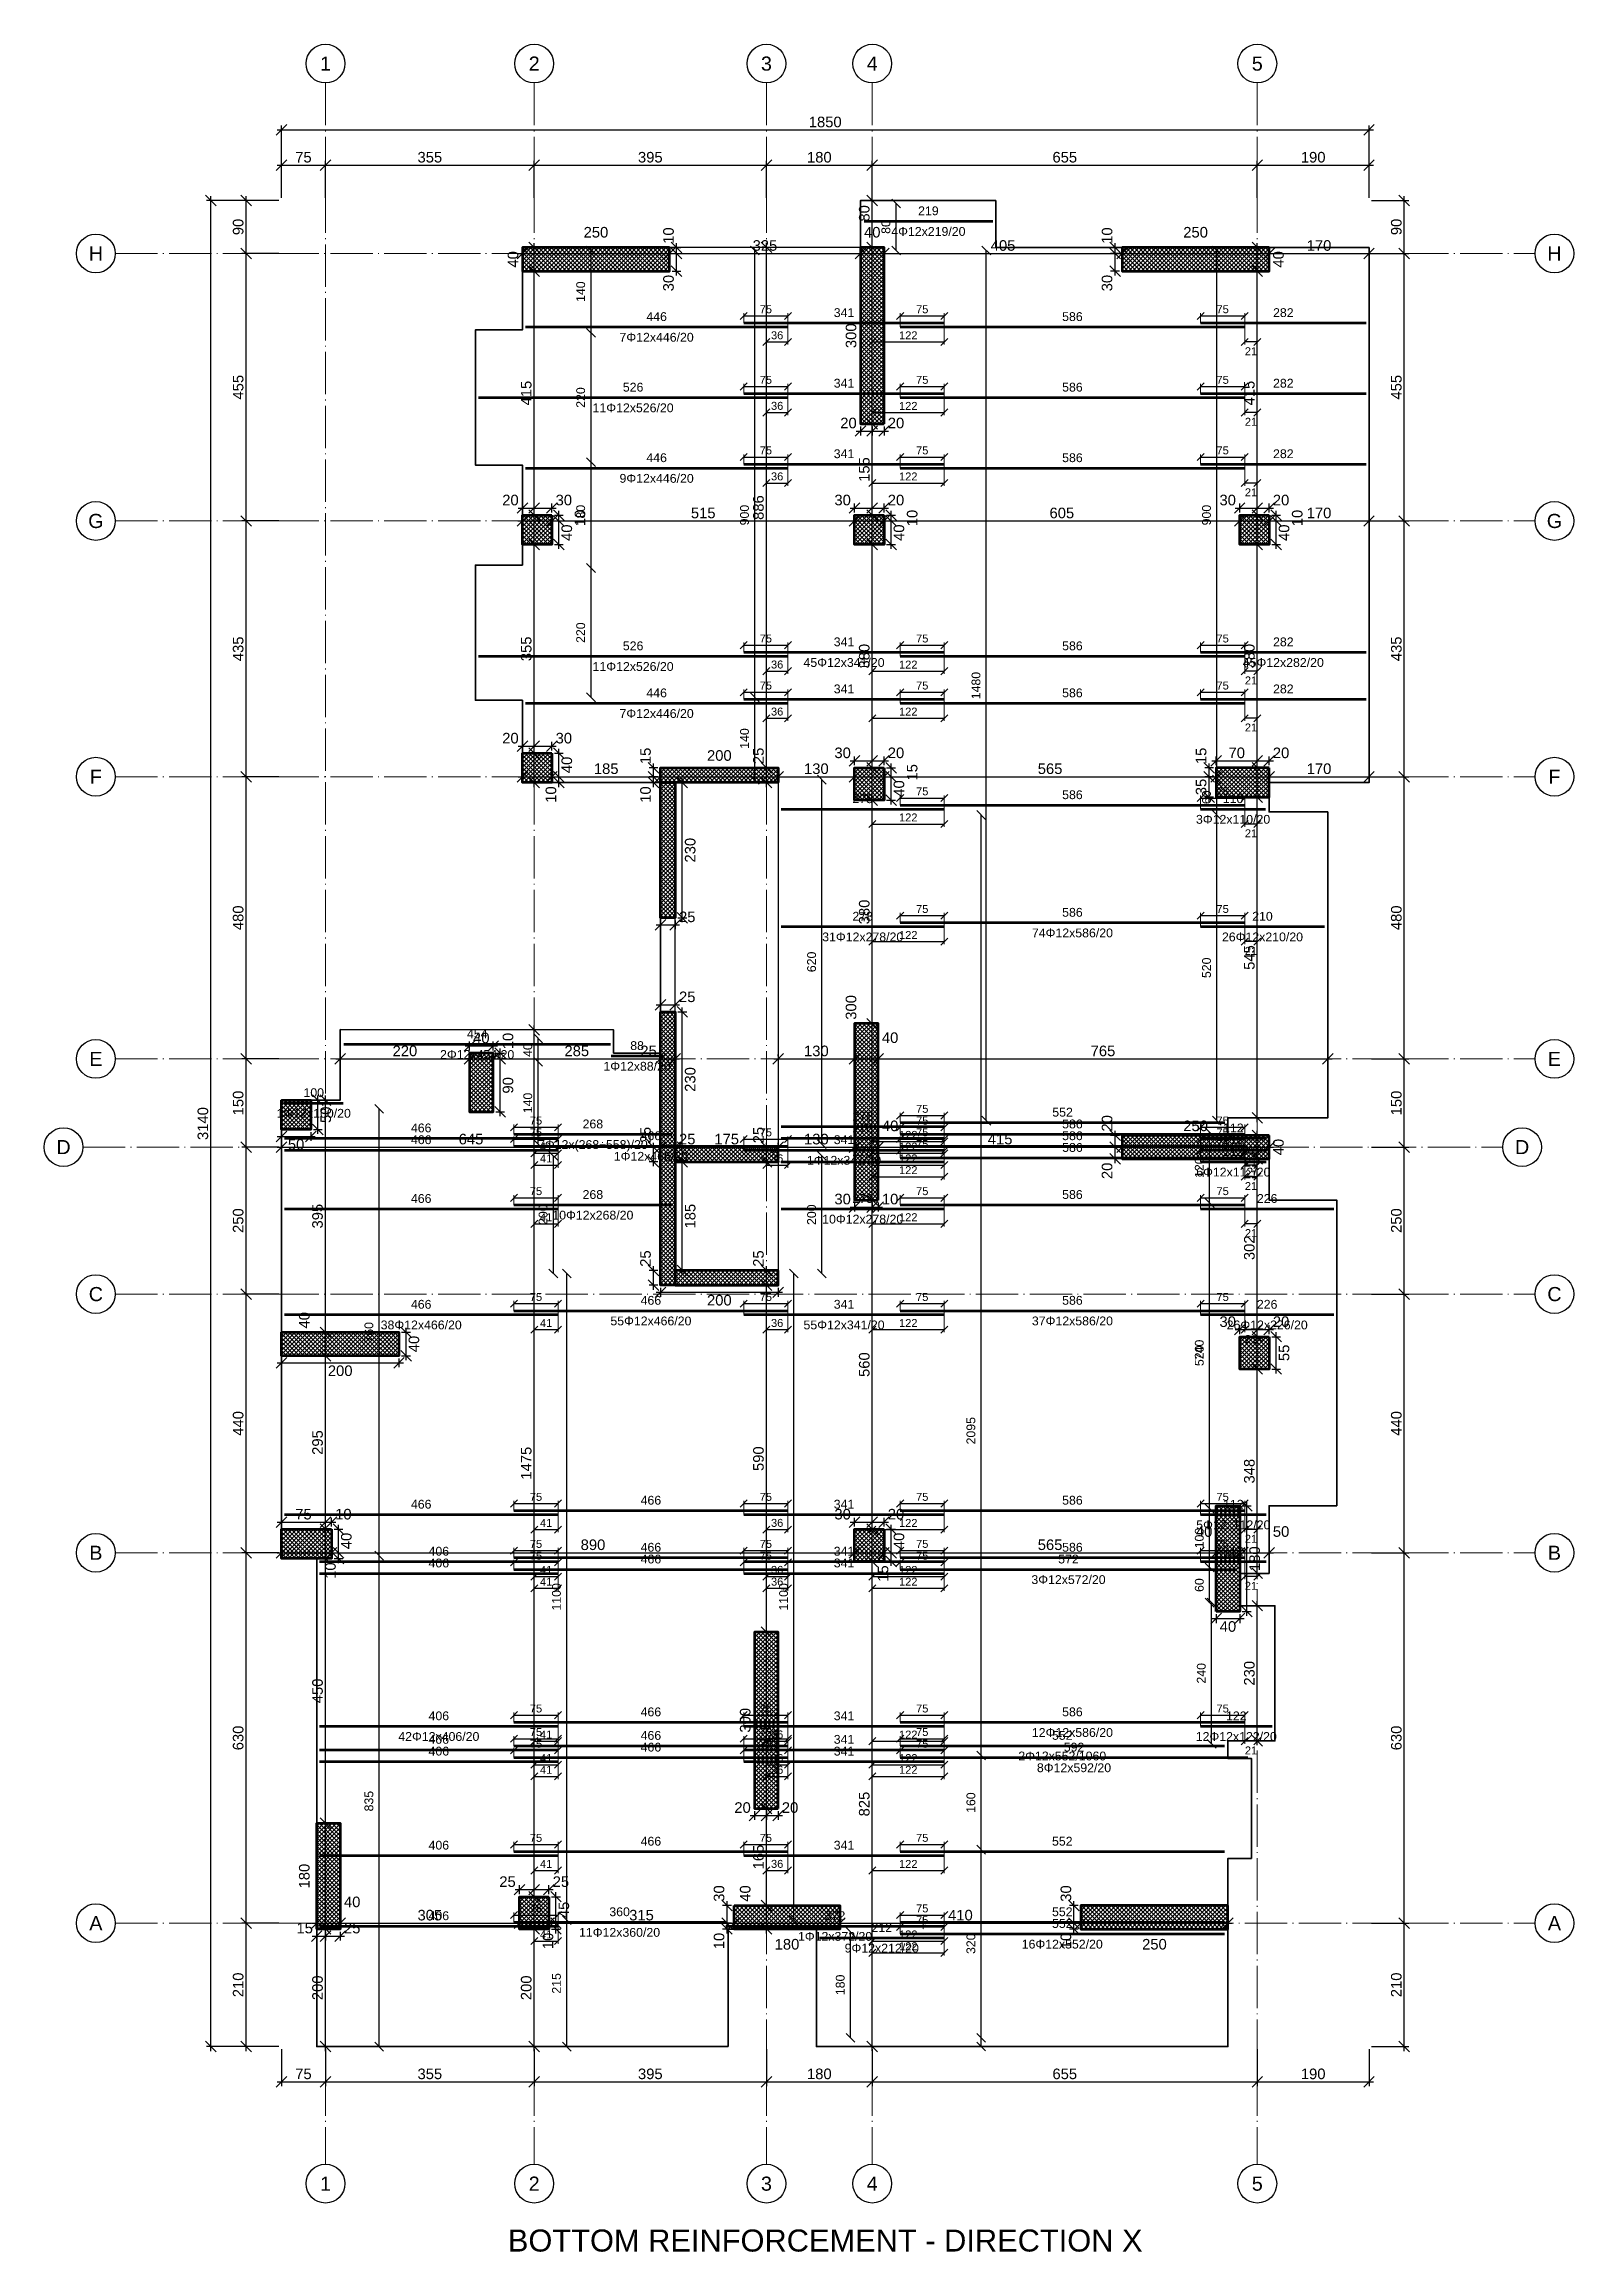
# Model space of a CAD drawing. Header units: millimetres. Extents: x -404 to 6018, y -5139 to 7890.
# Drawn here: x -404 to 2198, y -549 to 3206 of the extents above; entities that cross this region are included whole.
import ezdxf
from ezdxf.enums import TextEntityAlignment as Align

# ---------------------------------------------------------------- set-up
doc = ezdxf.new("R2010")
doc.units = ezdxf.units.MM
doc.linetypes.add('ZWCAD_ISO04W100', pattern=[30.5, 24, -3, 0.5, -3])
for name, color, linetype, lineweight in [('AXIS LINES', 255, 'ZWCAD_ISO04W100', 13), ('COLUMN', 140, 'Continuous', 53), ('SLAB', 3, 'Continuous', 35), ('WALL', 10, 'Continuous', 53)]:
    doc.layers.add(name, color=color, linetype=linetype, lineweight=lineweight)
for name, color, linetype in [('FLOOR', 3, 'Continuous'), ('FW_AXIS', 7, 'Continuous'), ('FW_COLUMN_HATCH', 8, 'Continuous'), ('FW_DIM', 7, 'Continuous'), ('FW_WALL_HATCH', 8, 'Continuous'), ('OPENING', 7, 'Continuous'), ('REB_BOT_MESH_X', 5, 'Continuous'), ('REB_BOT_MESH_X_AXDIM', 5, 'Continuous'), ('REB_BOT_MESH_X_LAP', 5, 'Continuous'), ('REB_BOT_MESH_X_RANGE', 5, 'Continuous'), ('REB_BOT_MESH_X_TEXT', 5, 'Continuous'), ('REB_NOTES', 7, 'Continuous')]:
    doc.layers.add(name, color=color, linetype=linetype)
doc.styles.add('REBAR_TXT', font='arial.ttf')
doc.styles.get("Standard").update_dxf_attribs({"font": 'arial.ttf'})
doc.dimstyles.new('FW_DIM', dxfattribs={"dimtxt": 18, "dimasz": 9, "dimexe": 7.5, "dimexo": 4.5, "dimgap": 4.5, "dimtad": 1, "dimdec": 0, "dimtxsty": 'Standard', "dimtsz": 9, "dimcen": 2.5, "dimdle": 7.5, "dimclrd": 256, "dimclre": 256, "dimclrt": 7, "dimazin": 3, "dimtfac": 1, "dimtmove": 2, "dimatfit": 3})
doc.dimstyles.new('REBAR LAP', dxfattribs={"dimtxt": 13.5, "dimasz": 2.5, "dimexe": 4.5, "dimexo": 0, "dimgap": 4.5, "dimtad": 1, "dimdec": 0, "dimtxsty": 'Standard', "dimtsz": 6, "dimcen": 2.5, "dimclrd": 6, "dimclre": 6, "dimclrt": 7, "dimazin": 3, "dimtfac": 1, "dimtmove": 2, "dimatfit": 3, "dimlwd": 25, "dimlwe": 18})
doc.dimstyles.new('REBAR M-200', dxfattribs={"dimtxt": 15, "dimasz": 15, "dimexe": 25, "dimexo": 12.5, "dimgap": 10, "dimtad": 1, "dimdec": 0, "dimtxsty": 'Standard', "dimblk": 'NONE', "dimcen": 50, "dimse1": 1, "dimse2": 1, "dimclrd": 6, "dimclre": 6, "dimclrt": 7, "dimazin": 3, "dimtfac": 1, "dimtmove": 2, "dimatfit": 3, "dimldrblk": 'NONE', "dimlwd": 53})
doc.dimstyles.new('REBAR RANGE', dxfattribs={"dimtxt": 15, "dimasz": 2.5, "dimexe": 0, "dimexo": 0, "dimgap": 10, "dimtad": 1, "dimdec": 0, "dimtxsty": 'Standard', "dimtsz": 7.5, "dimcen": 2.5, "dimse1": 1, "dimse2": 1, "dimclrd": 6, "dimclre": 6, "dimclrt": 7, "dimazin": 3, "dimtfac": 1, "dimtmove": 2, "dimatfit": 3, "dimlwd": 25})

msp = doc.modelspace()

# ---------------------------------------------------------------- texts
at = {"layer": 'FW_AXIS', "color": 7, "style": 'REBAR_TXT'}
for s, p in [('1', (75, 3173)), ('2', (430, 3173)), ('3', (825, 3173)), ('4', (1005, 3173)), ('5', (1660, 3173)), ('H', (-315.6, 2850)), ('H', (2165.4, 2850)), ('G', (-315.6, 2395)), ('G', (2165.4, 2395)), ('F', (-315.6, 1960)), ('F', (2165.4, 1960)), ('E', (-315.6, 1480)), ('E', (2165.4, 1480)), ('D', (-370.6, 1330)), ('D', (2110.4, 1330)), ('C', (-315.6, 1080)), ('C', (2165.4, 1080)), ('B', (-315.6, 640)), ('B', (2165.4, 640)), ('A', (-315.6, 10)), ('A', (2165.4, 10)), ('1', (75, -433.1)), ('2', (430, -433.1)), ('3', (825, -433.1)), ('4', (1005, -433.1)), ('5', (1660, -433.1))]:
    msp.add_text(s, height=24, dxfattribs=at).set_placement(p, align=Align.MIDDLE_CENTER)
at = {"layer": 'REB_BOT_MESH_X_TEXT', "color": 7, "style": 'REBAR_TXT'}
for s, p in [('4Φ12x219/20', (1100.5, 2895)), ('7Φ12x446/20', (638.2, 2715)), ('11Φ12x526/20', (598.2, 2595)), ('9Φ12x446/20', (638.2, 2475)), ('11Φ12x526/20', (598.2, 2155)), ('45Φ12x341/20', (957, 2161.8)), ('45Φ12x282/20', (1704.2, 2161.8)), ('7Φ12x446/20', (638.2, 2075)), ('3Φ12x110/20', (1618.8, 1895)), ('31Φ12x278/20', (988.8, 1695)), ('74Φ12x586/20', (1345.5, 1701.8)), ('26Φ12x210/20', (1668.8, 1695)), ('2Φ12x454/20', (333, 1495)), ('1Φ12x88/20', (605, 1475)), ('1Φ12x100/20', (55, 1395)), ('7Φ12x(268÷558)/20', (529.8, 1341.8)), ('1Φ12x466/20', (628.5, 1321.8)), ('1Φ12x341/20', (957, 1315)), ('6Φ12x112/20', (1619.2, 1295)), ('10Φ12x268/20', (529.8, 1221.8)), ('10Φ12x278/20', (988.8, 1215)), ('38Φ12x466/20', (237.8, 1035)), ('55Φ12x466/20', (628.5, 1041.8)), ('55Φ12x341/20', (957, 1035)), ('37Φ12x586/20', (1345.5, 1041.8)), ('26Φ12x226/20', (1676.8, 1035)), ('5Φ12x112/20', (1619.2, 695)), ('3Φ12x572/20', (1338.8, 601.8)), ('12Φ12x586/20', (1345.5, 341.8)), ('42Φ12x406/20', (267.8, 335)), ('2Φ12x552/1060', (1328.2, 301.8)), ('12Φ12x122/20', (1624.2, 335)), ('8Φ12x592/20', (1348.2, 281.8)), ('11Φ12x360/20', (575.2, 1.8)), ('1Φ12x372/20', (941.8, -5)), ('9Φ12x212/20', (1021.2, -25)), ('16Φ12x552/20', (1328.2, -18.2))]:
    msp.add_text(s, height=15, dxfattribs=at).set_placement(p, align=Align.TOP_CENTER)
at = {"layer": 'REB_NOTES', "color": 7, "style": 'REBAR_TXT'}
msp.add_text('BOTTOM REINFORCEMENT - DIRECTION X', height=37.5, dxfattribs=at).set_placement((925, -511.1), align=Align.TOP_CENTER)

# ---------------------------------------------------------------- blocks, each defined once
blk = doc.blocks.new('*D251')
at = {"color": 6, "lineweight": 53}
blk.add_line((850, 1705), (1127.5, 1705), dxfattribs=at)
at = {"layer": 'Defpoints'}
for p in [(850, 1705), (850, 1705), (1127.5, 1705)]:
    blk.add_point(p, dxfattribs=at)
at = {"layer": 'REB_BOT_MESH_X', "color": 7, "insert": (988.75, 1722.5), "char_height": 15, "attachment_point": 5}
blk.add_mtext('278', dxfattribs=at)
blk = doc.blocks.new('_NONE')
blk = doc.blocks.new('*D252')
at = {"color": 6, "lineweight": 53}
blk.add_line((1052.5, 1711.75), (1638.5, 1711.75), dxfattribs=at)
at = {"layer": 'Defpoints'}
for p in [(1052.5, 1711.75), (1052.5, 1711.75), (1638.5, 1711.75)]:
    blk.add_point(p, dxfattribs=at)
at = {"layer": 'REB_BOT_MESH_X', "color": 7, "insert": (1345.5, 1729.25), "char_height": 15, "attachment_point": 5}
blk.add_mtext('586', dxfattribs=at)
blk = doc.blocks.new('*D253')
at = {"color": 6, "lineweight": 53}
blk.add_line((1563.5, 1705), (1774, 1705), dxfattribs=at)
at = {"layer": 'Defpoints'}
for p in [(1563.5, 1705), (1563.5, 1705), (1774, 1705)]:
    blk.add_point(p, dxfattribs=at)
at = {"layer": 'REB_BOT_MESH_X', "color": 7, "insert": (1668.75, 1722.5), "char_height": 15, "attachment_point": 5}
blk.add_mtext('210', dxfattribs=at)
blk = doc.blocks.new('_Oblique')
at = {"color": 0, "linetype": 'ByBlock', "lineweight": -2}
blk.add_line((-0.5, -0.5), (0.5, 0.5), dxfattribs=at)
blk = doc.blocks.new('*D254')
at = {"color": 6, "lineweight": 18}
for p, q in [((1052.5, 1711.75), (1052.5, 1728.25)), ((1127.5, 1705), (1127.5, 1728.25))]:
    blk.add_line(p, q, dxfattribs=at)
at = {"color": 6, "lineweight": 25}
blk.add_line((1052.5, 1723.75), (1127.5, 1723.75), dxfattribs=at)
at = {"layer": 'Defpoints'}
for p in [(1052.5, 1723.75), (1052.5, 1711.75), (1127.5, 1705)]:
    blk.add_point(p, dxfattribs=at)
at = {"layer": 'REB_BOT_MESH_X_LAP', "color": 6, "xscale": 12, "yscale": 12}
for p in [(1052.5, 1723.75), (1127.5, 1723.75)]:
    blk.add_blockref('_OBLIQUE', p, dxfattribs=at)
at = {"layer": 'REB_BOT_MESH_X_LAP', "color": 7, "insert": (1090, 1735), "char_height": 13.5, "attachment_point": 5}
blk.add_mtext('75', dxfattribs=at)
blk = doc.blocks.new('*D255')
at = {"color": 6, "lineweight": 18}
for p, q in [((1005, 1705), (1005, 1675)), ((1127.5, 1705), (1127.5, 1675))]:
    blk.add_line(p, q, dxfattribs=at)
at = {"color": 6, "lineweight": 25}
blk.add_line((1005, 1679.5), (1127.5, 1679.5), dxfattribs=at)
at = {"layer": 'Defpoints'}
for p in [(1005, 1705), (1127.5, 1705), (1005, 1679.5)]:
    blk.add_point(p, dxfattribs=at)
at = {"layer": 'REB_BOT_MESH_X_AXDIM', "color": 6, "xscale": 12, "yscale": 12}
for p in [(1005, 1679.5), (1127.5, 1679.5)]:
    blk.add_blockref('_OBLIQUE', p, dxfattribs=at)
at = {"layer": 'REB_BOT_MESH_X_AXDIM', "color": 7, "insert": (1066.25, 1690.75), "char_height": 13.5, "attachment_point": 5}
blk.add_mtext('122', dxfattribs=at)
blk = doc.blocks.new('*D256')
at = {"color": 6, "lineweight": 18}
for p, q in [((1563.5, 1705), (1563.5, 1728.25)), ((1638.5, 1711.75), (1638.5, 1728.25))]:
    blk.add_line(p, q, dxfattribs=at)
at = {"color": 6, "lineweight": 25}
blk.add_line((1563.5, 1723.75), (1638.5, 1723.75), dxfattribs=at)
at = {"layer": 'Defpoints'}
for p in [(1563.5, 1723.75), (1563.5, 1705), (1638.5, 1711.75)]:
    blk.add_point(p, dxfattribs=at)
at = {"layer": 'REB_BOT_MESH_X_LAP', "color": 6, "xscale": 12, "yscale": 12}
for p in [(1563.5, 1723.75), (1638.5, 1723.75)]:
    blk.add_blockref('_OBLIQUE', p, dxfattribs=at)
at = {"layer": 'REB_BOT_MESH_X_LAP', "color": 7, "insert": (1601, 1735), "char_height": 13.5, "attachment_point": 5}
blk.add_mtext('75', dxfattribs=at)
blk = doc.blocks.new('*D257')
at = {"color": 6, "lineweight": 18}
for p, q in [((1638.5, 1711.75), (1638.5, 1675)), ((1660, 1711.75), (1660, 1675))]:
    blk.add_line(p, q, dxfattribs=at)
at = {"color": 6, "lineweight": 25}
blk.add_line((1660, 1679.5), (1638.5, 1679.5), dxfattribs=at)
at = {"layer": 'Defpoints'}
for p in [(1638.5, 1711.75), (1660, 1711.75), (1660, 1679.5)]:
    blk.add_point(p, dxfattribs=at)
at = {"layer": 'REB_BOT_MESH_X_AXDIM', "color": 6, "xscale": 12, "yscale": 12}
for p in [(1638.5, 1679.5), (1660, 1679.5)]:
    blk.add_blockref('_OBLIQUE', p, dxfattribs=at)
at = {"layer": 'REB_BOT_MESH_X_AXDIM', "color": 7, "insert": (1649.25, 1663.75), "char_height": 13.5, "attachment_point": 5}
blk.add_mtext('21', dxfattribs=at)
blk = doc.blocks.new('*D258')
at = {"color": 6, "lineweight": 53}
blk.add_line((5, 1045), (470.5, 1045), dxfattribs=at)
at = {"layer": 'Defpoints'}
for p in [(5, 1045), (5, 1045), (470.5, 1045)]:
    blk.add_point(p, dxfattribs=at)
at = {"layer": 'REB_BOT_MESH_X', "color": 7, "insert": (237.75, 1062.5), "char_height": 15, "attachment_point": 5}
blk.add_mtext('466', dxfattribs=at)
blk = doc.blocks.new('*D259')
at = {"color": 6, "lineweight": 53}
blk.add_line((395.5, 1051.75), (861.5, 1051.75), dxfattribs=at)
at = {"layer": 'Defpoints'}
for p in [(395.5, 1051.75), (395.5, 1051.75), (861.5, 1051.75)]:
    blk.add_point(p, dxfattribs=at)
at = {"layer": 'REB_BOT_MESH_X', "color": 7, "insert": (628.5, 1069.25), "char_height": 15, "attachment_point": 5}
blk.add_mtext('466', dxfattribs=at)
blk = doc.blocks.new('*D260')
at = {"color": 6, "lineweight": 53}
blk.add_line((786.5, 1045), (1127.5, 1045), dxfattribs=at)
at = {"layer": 'Defpoints'}
for p in [(786.5, 1045), (786.5, 1045), (1127.5, 1045)]:
    blk.add_point(p, dxfattribs=at)
at = {"layer": 'REB_BOT_MESH_X', "color": 7, "insert": (957, 1062.5), "char_height": 15, "attachment_point": 5}
blk.add_mtext('341', dxfattribs=at)
blk = doc.blocks.new('*D261')
at = {"color": 6, "lineweight": 53}
blk.add_line((1052.5, 1051.75), (1638.5, 1051.75), dxfattribs=at)
at = {"layer": 'Defpoints'}
for p in [(1052.5, 1051.75), (1052.5, 1051.75), (1638.5, 1051.75)]:
    blk.add_point(p, dxfattribs=at)
at = {"layer": 'REB_BOT_MESH_X', "color": 7, "insert": (1345.5, 1069.25), "char_height": 15, "attachment_point": 5}
blk.add_mtext('586', dxfattribs=at)
blk = doc.blocks.new('*D262')
at = {"color": 6, "lineweight": 53}
blk.add_line((1563.5, 1045), (1790, 1045), dxfattribs=at)
at = {"layer": 'Defpoints'}
for p in [(1563.5, 1045), (1563.5, 1045), (1790, 1045)]:
    blk.add_point(p, dxfattribs=at)
at = {"layer": 'REB_BOT_MESH_X', "color": 7, "insert": (1676.75, 1062.5), "char_height": 15, "attachment_point": 5}
blk.add_mtext('226', dxfattribs=at)
blk = doc.blocks.new('*D263')
at = {"color": 6, "lineweight": 18}
for p, q in [((395.5, 1051.75), (395.5, 1068.25)), ((470.5, 1045), (470.5, 1068.25))]:
    blk.add_line(p, q, dxfattribs=at)
at = {"color": 6, "lineweight": 25}
blk.add_line((395.5, 1063.75), (470.5, 1063.75), dxfattribs=at)
at = {"layer": 'Defpoints'}
for p in [(395.5, 1063.75), (395.5, 1051.75), (470.5, 1045)]:
    blk.add_point(p, dxfattribs=at)
at = {"layer": 'REB_BOT_MESH_X_LAP', "color": 6, "xscale": 12, "yscale": 12}
for p in [(395.5, 1063.75), (470.5, 1063.75)]:
    blk.add_blockref('_OBLIQUE', p, dxfattribs=at)
at = {"layer": 'REB_BOT_MESH_X_LAP', "color": 7, "insert": (433, 1075), "char_height": 13.5, "attachment_point": 5}
blk.add_mtext('75', dxfattribs=at)
blk = doc.blocks.new('*D264')
at = {"color": 6, "lineweight": 18}
for p, q in [((430, 1045), (430, 1015)), ((470.5, 1045), (470.5, 1015))]:
    blk.add_line(p, q, dxfattribs=at)
at = {"color": 6, "lineweight": 25}
blk.add_line((430, 1019.5), (470.5, 1019.5), dxfattribs=at)
at = {"layer": 'Defpoints'}
for p in [(430, 1045), (430, 1019.5), (470.5, 1045)]:
    blk.add_point(p, dxfattribs=at)
at = {"layer": 'REB_BOT_MESH_X_AXDIM', "color": 6, "xscale": 12, "yscale": 12}
for p in [(430, 1019.5), (470.5, 1019.5)]:
    blk.add_blockref('_OBLIQUE', p, dxfattribs=at)
at = {"layer": 'REB_BOT_MESH_X_AXDIM', "color": 7, "insert": (450.25, 1030.75), "char_height": 13.5, "attachment_point": 5}
blk.add_mtext('41', dxfattribs=at)
blk = doc.blocks.new('*D265')
at = {"color": 6, "lineweight": 18}
for p, q in [((786.5, 1045), (786.5, 1068.25)), ((861.5, 1051.75), (861.5, 1068.25))]:
    blk.add_line(p, q, dxfattribs=at)
at = {"color": 6, "lineweight": 25}
blk.add_line((786.5, 1063.75), (861.5, 1063.75), dxfattribs=at)
at = {"layer": 'Defpoints'}
for p in [(786.5, 1063.75), (861.5, 1051.75), (786.5, 1045)]:
    blk.add_point(p, dxfattribs=at)
at = {"layer": 'REB_BOT_MESH_X_LAP', "color": 6, "xscale": 12, "yscale": 12}
for p in [(786.5, 1063.75), (861.5, 1063.75)]:
    blk.add_blockref('_OBLIQUE', p, dxfattribs=at)
at = {"layer": 'REB_BOT_MESH_X_LAP', "color": 7, "insert": (824, 1075), "char_height": 13.5, "attachment_point": 5}
blk.add_mtext('75', dxfattribs=at)
blk = doc.blocks.new('*D266')
at = {"color": 6, "lineweight": 18}
for p, q in [((825, 1051.75), (825, 1015)), ((861.5, 1051.75), (861.5, 1015))]:
    blk.add_line(p, q, dxfattribs=at)
at = {"color": 6, "lineweight": 25}
blk.add_line((825, 1019.5), (861.5, 1019.5), dxfattribs=at)
at = {"layer": 'Defpoints'}
for p in [(825, 1051.75), (861.5, 1051.75), (825, 1019.5)]:
    blk.add_point(p, dxfattribs=at)
at = {"layer": 'REB_BOT_MESH_X_AXDIM', "color": 6, "xscale": 12, "yscale": 12}
for p in [(825, 1019.5), (861.5, 1019.5)]:
    blk.add_blockref('_OBLIQUE', p, dxfattribs=at)
at = {"layer": 'REB_BOT_MESH_X_AXDIM', "color": 7, "insert": (843.25, 1030.75), "char_height": 13.5, "attachment_point": 5}
blk.add_mtext('36', dxfattribs=at)
blk = doc.blocks.new('*D267')
at = {"color": 6, "lineweight": 18}
for p, q in [((1052.5, 1051.75), (1052.5, 1068.25)), ((1127.5, 1045), (1127.5, 1068.25))]:
    blk.add_line(p, q, dxfattribs=at)
at = {"color": 6, "lineweight": 25}
blk.add_line((1052.5, 1063.75), (1127.5, 1063.75), dxfattribs=at)
at = {"layer": 'Defpoints'}
for p in [(1052.5, 1063.75), (1052.5, 1051.75), (1127.5, 1045)]:
    blk.add_point(p, dxfattribs=at)
at = {"layer": 'REB_BOT_MESH_X_LAP', "color": 6, "xscale": 12, "yscale": 12}
for p in [(1052.5, 1063.75), (1127.5, 1063.75)]:
    blk.add_blockref('_OBLIQUE', p, dxfattribs=at)
at = {"layer": 'REB_BOT_MESH_X_LAP', "color": 7, "insert": (1090, 1075), "char_height": 13.5, "attachment_point": 5}
blk.add_mtext('75', dxfattribs=at)
blk = doc.blocks.new('*D268')
at = {"color": 6, "lineweight": 18}
for p, q in [((1005, 1045), (1005, 1015)), ((1127.5, 1045), (1127.5, 1015))]:
    blk.add_line(p, q, dxfattribs=at)
at = {"color": 6, "lineweight": 25}
blk.add_line((1005, 1019.5), (1127.5, 1019.5), dxfattribs=at)
at = {"layer": 'Defpoints'}
for p in [(1005, 1045), (1005, 1019.5), (1127.5, 1045)]:
    blk.add_point(p, dxfattribs=at)
at = {"layer": 'REB_BOT_MESH_X_AXDIM', "color": 6, "xscale": 12, "yscale": 12}
for p in [(1005, 1019.5), (1127.5, 1019.5)]:
    blk.add_blockref('_OBLIQUE', p, dxfattribs=at)
at = {"layer": 'REB_BOT_MESH_X_AXDIM', "color": 7, "insert": (1066.25, 1030.75), "char_height": 13.5, "attachment_point": 5}
blk.add_mtext('122', dxfattribs=at)
blk = doc.blocks.new('*D269')
at = {"color": 6, "lineweight": 18}
for p, q in [((1563.5, 1045), (1563.5, 1068.25)), ((1638.5, 1051.75), (1638.5, 1068.25))]:
    blk.add_line(p, q, dxfattribs=at)
at = {"color": 6, "lineweight": 25}
blk.add_line((1563.5, 1063.75), (1638.5, 1063.75), dxfattribs=at)
at = {"layer": 'Defpoints'}
for p in [(1563.5, 1063.75), (1638.5, 1051.75), (1563.5, 1045)]:
    blk.add_point(p, dxfattribs=at)
at = {"layer": 'REB_BOT_MESH_X_LAP', "color": 6, "xscale": 12, "yscale": 12}
for p in [(1563.5, 1063.75), (1638.5, 1063.75)]:
    blk.add_blockref('_OBLIQUE', p, dxfattribs=at)
at = {"layer": 'REB_BOT_MESH_X_LAP', "color": 7, "insert": (1601, 1075), "char_height": 13.5, "attachment_point": 5}
blk.add_mtext('75', dxfattribs=at)
blk = doc.blocks.new('*D270')
at = {"color": 6, "lineweight": 18}
for p, q in [((1638.5, 1051.75), (1638.5, 1015)), ((1660, 1051.75), (1660, 1015))]:
    blk.add_line(p, q, dxfattribs=at)
at = {"color": 6, "lineweight": 25}
blk.add_line((1660, 1019.5), (1638.5, 1019.5), dxfattribs=at)
at = {"layer": 'Defpoints'}
for p in [(1638.5, 1051.75), (1660, 1051.75), (1660, 1019.5)]:
    blk.add_point(p, dxfattribs=at)
at = {"layer": 'REB_BOT_MESH_X_AXDIM', "color": 6, "xscale": 12, "yscale": 12}
for p in [(1638.5, 1019.5), (1660, 1019.5)]:
    blk.add_blockref('_OBLIQUE', p, dxfattribs=at)
at = {"layer": 'REB_BOT_MESH_X_AXDIM', "color": 7, "insert": (1649.25, 1003.75), "char_height": 13.5, "attachment_point": 5}
blk.add_mtext('21', dxfattribs=at)
blk = doc.blocks.new('*D271')
at = {"color": 6, "lineweight": 53}
blk.add_line((65, 345), (470.5, 345), dxfattribs=at)
at = {"layer": 'Defpoints'}
for p in [(65, 345), (65, 345), (470.5, 345)]:
    blk.add_point(p, dxfattribs=at)
at = {"layer": 'REB_BOT_MESH_X', "color": 7, "insert": (267.75, 362.5), "char_height": 15, "attachment_point": 5}
blk.add_mtext('406', dxfattribs=at)
blk = doc.blocks.new('*D272')
at = {"color": 6, "lineweight": 53}
blk.add_line((395.5, 351.75), (861.5, 351.75), dxfattribs=at)
at = {"layer": 'Defpoints'}
for p in [(395.5, 351.75), (395.5, 351.75), (861.5, 351.75)]:
    blk.add_point(p, dxfattribs=at)
at = {"layer": 'REB_BOT_MESH_X', "color": 7, "insert": (628.5, 369.25), "char_height": 15, "attachment_point": 5}
blk.add_mtext('466', dxfattribs=at)
blk = doc.blocks.new('*D273')
at = {"color": 6, "lineweight": 53}
blk.add_line((786.5, 345), (1127.5, 345), dxfattribs=at)
at = {"layer": 'Defpoints'}
for p in [(786.5, 345), (786.5, 345), (1127.5, 345)]:
    blk.add_point(p, dxfattribs=at)
at = {"layer": 'REB_BOT_MESH_X', "color": 7, "insert": (957, 362.5), "char_height": 15, "attachment_point": 5}
blk.add_mtext('341', dxfattribs=at)
blk = doc.blocks.new('*D274')
at = {"color": 6, "lineweight": 53}
blk.add_line((1052.5, 351.75), (1638.5, 351.75), dxfattribs=at)
at = {"layer": 'Defpoints'}
for p in [(1052.5, 351.75), (1052.5, 351.75), (1638.5, 351.75)]:
    blk.add_point(p, dxfattribs=at)
at = {"layer": 'REB_BOT_MESH_X', "color": 7, "insert": (1345.5, 369.25), "char_height": 15, "attachment_point": 5}
blk.add_mtext('586', dxfattribs=at)
blk = doc.blocks.new('*D275')
at = {"color": 6, "lineweight": 53}
blk.add_line((1563.5, 345), (1685, 345), dxfattribs=at)
at = {"layer": 'Defpoints'}
for p in [(1563.5, 345), (1563.5, 345), (1685, 345)]:
    blk.add_point(p, dxfattribs=at)
at = {"layer": 'REB_BOT_MESH_X', "color": 7, "insert": (1624.25, 362.5), "char_height": 15, "attachment_point": 5}
blk.add_mtext('122', dxfattribs=at)
blk = doc.blocks.new('*D276')
at = {"color": 6, "lineweight": 18}
for p, q in [((395.5, 351.75), (395.5, 368.25)), ((470.5, 345), (470.5, 368.25))]:
    blk.add_line(p, q, dxfattribs=at)
at = {"color": 6, "lineweight": 25}
blk.add_line((395.5, 363.75), (470.5, 363.75), dxfattribs=at)
at = {"layer": 'Defpoints'}
for p in [(395.5, 363.75), (395.5, 351.75), (470.5, 345)]:
    blk.add_point(p, dxfattribs=at)
at = {"layer": 'REB_BOT_MESH_X_LAP', "color": 6, "xscale": 12, "yscale": 12}
for p in [(395.5, 363.75), (470.5, 363.75)]:
    blk.add_blockref('_OBLIQUE', p, dxfattribs=at)
at = {"layer": 'REB_BOT_MESH_X_LAP', "color": 7, "insert": (433, 375), "char_height": 13.5, "attachment_point": 5}
blk.add_mtext('75', dxfattribs=at)
blk = doc.blocks.new('*D277')
at = {"color": 6, "lineweight": 18}
for p, q in [((430, 345), (430, 315)), ((470.5, 345), (470.5, 315))]:
    blk.add_line(p, q, dxfattribs=at)
at = {"color": 6, "lineweight": 25}
blk.add_line((430, 319.5), (470.5, 319.5), dxfattribs=at)
at = {"layer": 'Defpoints'}
for p in [(430, 345), (470.5, 345), (430, 319.5)]:
    blk.add_point(p, dxfattribs=at)
at = {"layer": 'REB_BOT_MESH_X_AXDIM', "color": 6, "xscale": 12, "yscale": 12}
for p in [(430, 319.5), (470.5, 319.5)]:
    blk.add_blockref('_OBLIQUE', p, dxfattribs=at)
at = {"layer": 'REB_BOT_MESH_X_AXDIM', "color": 7, "insert": (450.25, 330.75), "char_height": 13.5, "attachment_point": 5}
blk.add_mtext('41', dxfattribs=at)
blk = doc.blocks.new('*D278')
at = {"color": 6, "lineweight": 18}
for p, q in [((786.5, 345), (786.5, 368.25)), ((861.5, 351.75), (861.5, 368.25))]:
    blk.add_line(p, q, dxfattribs=at)
at = {"color": 6, "lineweight": 25}
blk.add_line((786.5, 363.75), (861.5, 363.75), dxfattribs=at)
at = {"layer": 'Defpoints'}
for p in [(786.5, 363.75), (786.5, 345), (861.5, 351.75)]:
    blk.add_point(p, dxfattribs=at)
at = {"layer": 'REB_BOT_MESH_X_LAP', "color": 6, "xscale": 12, "yscale": 12}
for p in [(786.5, 363.75), (861.5, 363.75)]:
    blk.add_blockref('_OBLIQUE', p, dxfattribs=at)
at = {"layer": 'REB_BOT_MESH_X_LAP', "color": 7, "insert": (824, 375), "char_height": 13.5, "attachment_point": 5}
blk.add_mtext('75', dxfattribs=at)
blk = doc.blocks.new('*D279')
at = {"color": 6, "lineweight": 18}
for p, q in [((825, 351.75), (825, 315)), ((861.5, 351.75), (861.5, 315))]:
    blk.add_line(p, q, dxfattribs=at)
at = {"color": 6, "lineweight": 25}
blk.add_line((825, 319.5), (861.5, 319.5), dxfattribs=at)
at = {"layer": 'Defpoints'}
for p in [(825, 351.75), (861.5, 351.75), (825, 319.5)]:
    blk.add_point(p, dxfattribs=at)
at = {"layer": 'REB_BOT_MESH_X_AXDIM', "color": 6, "xscale": 12, "yscale": 12}
for p in [(825, 319.5), (861.5, 319.5)]:
    blk.add_blockref('_OBLIQUE', p, dxfattribs=at)
at = {"layer": 'REB_BOT_MESH_X_AXDIM', "color": 7, "insert": (843.25, 330.75), "char_height": 13.5, "attachment_point": 5}
blk.add_mtext('36', dxfattribs=at)
blk = doc.blocks.new('*D280')
at = {"color": 6, "lineweight": 18}
for p, q in [((1052.5, 351.75), (1052.5, 368.25)), ((1127.5, 345), (1127.5, 368.25))]:
    blk.add_line(p, q, dxfattribs=at)
at = {"color": 6, "lineweight": 25}
blk.add_line((1052.5, 363.75), (1127.5, 363.75), dxfattribs=at)
at = {"layer": 'Defpoints'}
for p in [(1052.5, 363.75), (1052.5, 351.75), (1127.5, 345)]:
    blk.add_point(p, dxfattribs=at)
at = {"layer": 'REB_BOT_MESH_X_LAP', "color": 6, "xscale": 12, "yscale": 12}
for p in [(1052.5, 363.75), (1127.5, 363.75)]:
    blk.add_blockref('_OBLIQUE', p, dxfattribs=at)
at = {"layer": 'REB_BOT_MESH_X_LAP', "color": 7, "insert": (1090, 375), "char_height": 13.5, "attachment_point": 5}
blk.add_mtext('75', dxfattribs=at)
blk = doc.blocks.new('*D281')
at = {"color": 6, "lineweight": 18}
for p, q in [((1005, 345), (1005, 315)), ((1127.5, 345), (1127.5, 315))]:
    blk.add_line(p, q, dxfattribs=at)
at = {"color": 6, "lineweight": 25}
blk.add_line((1005, 319.5), (1127.5, 319.5), dxfattribs=at)
at = {"layer": 'Defpoints'}
for p in [(1005, 345), (1127.5, 345), (1005, 319.5)]:
    blk.add_point(p, dxfattribs=at)
at = {"layer": 'REB_BOT_MESH_X_AXDIM', "color": 6, "xscale": 12, "yscale": 12}
for p in [(1005, 319.5), (1127.5, 319.5)]:
    blk.add_blockref('_OBLIQUE', p, dxfattribs=at)
at = {"layer": 'REB_BOT_MESH_X_AXDIM', "color": 7, "insert": (1066.25, 330.75), "char_height": 13.5, "attachment_point": 5}
blk.add_mtext('122', dxfattribs=at)
blk = doc.blocks.new('*D282')
at = {"color": 6, "lineweight": 18}
for p, q in [((1563.5, 345), (1563.5, 368.25)), ((1638.5, 351.75), (1638.5, 368.25))]:
    blk.add_line(p, q, dxfattribs=at)
at = {"color": 6, "lineweight": 25}
blk.add_line((1563.5, 363.75), (1638.5, 363.75), dxfattribs=at)
at = {"layer": 'Defpoints'}
for p in [(1563.5, 363.75), (1563.5, 345), (1638.5, 351.75)]:
    blk.add_point(p, dxfattribs=at)
at = {"layer": 'REB_BOT_MESH_X_LAP', "color": 6, "xscale": 12, "yscale": 12}
for p in [(1563.5, 363.75), (1638.5, 363.75)]:
    blk.add_blockref('_OBLIQUE', p, dxfattribs=at)
at = {"layer": 'REB_BOT_MESH_X_LAP', "color": 7, "insert": (1601, 375), "char_height": 13.5, "attachment_point": 5}
blk.add_mtext('75', dxfattribs=at)
blk = doc.blocks.new('*D283')
at = {"color": 6, "lineweight": 18}
for p, q in [((1638.5, 351.75), (1638.5, 315)), ((1660, 351.75), (1660, 315))]:
    blk.add_line(p, q, dxfattribs=at)
at = {"color": 6, "lineweight": 25}
blk.add_line((1660, 319.5), (1638.5, 319.5), dxfattribs=at)
at = {"layer": 'Defpoints'}
for p in [(1638.5, 351.75), (1660, 351.75), (1660, 319.5)]:
    blk.add_point(p, dxfattribs=at)
at = {"layer": 'REB_BOT_MESH_X_AXDIM', "color": 6, "xscale": 12, "yscale": 12}
for p in [(1638.5, 319.5), (1660, 319.5)]:
    blk.add_blockref('_OBLIQUE', p, dxfattribs=at)
at = {"layer": 'REB_BOT_MESH_X_AXDIM', "color": 7, "insert": (1649.25, 303.75), "char_height": 13.5, "attachment_point": 5}
blk.add_mtext('21', dxfattribs=at)
blk = doc.blocks.new('*D284')
at = {"color": 6, "lineweight": 53}
blk.add_line((65, 5), (470.5, 5), dxfattribs=at)
at = {"layer": 'Defpoints'}
for p in [(65, 5), (65, 5), (470.5, 5)]:
    blk.add_point(p, dxfattribs=at)
at = {"layer": 'REB_BOT_MESH_X', "color": 7, "insert": (267.75, 22.5), "char_height": 15, "attachment_point": 5}
blk.add_mtext('406', dxfattribs=at)
blk = doc.blocks.new('*D285')
at = {"color": 6, "lineweight": 53}
blk.add_line((395.5, 11.75), (755, 11.75), dxfattribs=at)
at = {"layer": 'Defpoints'}
for p in [(395.5, 11.75), (395.5, 11.75), (755, 11.75)]:
    blk.add_point(p, dxfattribs=at)
at = {"layer": 'REB_BOT_MESH_X', "color": 7, "insert": (575.25, 29.25), "char_height": 15, "attachment_point": 5}
blk.add_mtext('360', dxfattribs=at)
blk = doc.blocks.new('*D286')
at = {"color": 6, "lineweight": 18}
for p, q in [((395.5, 11.75), (395.5, 28.25)), ((470.5, 5), (470.5, 28.25))]:
    blk.add_line(p, q, dxfattribs=at)
at = {"color": 6, "lineweight": 25}
blk.add_line((395.5, 23.75), (470.5, 23.75), dxfattribs=at)
at = {"layer": 'Defpoints'}
for p in [(395.5, 23.75), (395.5, 11.75), (470.5, 5)]:
    blk.add_point(p, dxfattribs=at)
at = {"layer": 'REB_BOT_MESH_X_LAP', "color": 6, "xscale": 12, "yscale": 12}
for p in [(395.5, 23.75), (470.5, 23.75)]:
    blk.add_blockref('_OBLIQUE', p, dxfattribs=at)
at = {"layer": 'REB_BOT_MESH_X_LAP', "color": 7, "insert": (433, 35), "char_height": 13.5, "attachment_point": 5}
blk.add_mtext('75', dxfattribs=at)
blk = doc.blocks.new('*D287')
at = {"color": 6, "lineweight": 18}
for p, q in [((430, 5), (430, -25)), ((470.5, 5), (470.5, -25))]:
    blk.add_line(p, q, dxfattribs=at)
at = {"color": 6, "lineweight": 25}
blk.add_line((430, -20.5), (470.5, -20.5), dxfattribs=at)
at = {"layer": 'Defpoints'}
for p in [(430, 5), (470.5, 5), (430, -20.5)]:
    blk.add_point(p, dxfattribs=at)
at = {"layer": 'REB_BOT_MESH_X_AXDIM', "color": 6, "xscale": 12, "yscale": 12}
for p in [(430, -20.5), (470.5, -20.5)]:
    blk.add_blockref('_OBLIQUE', p, dxfattribs=at)
at = {"layer": 'REB_BOT_MESH_X_AXDIM', "color": 7, "insert": (450.25, -9.25), "char_height": 13.5, "attachment_point": 5}
blk.add_mtext('41', dxfattribs=at)
blk = doc.blocks.new('*D288')
at = {"color": 6, "lineweight": 53}
blk.add_line((335, 2165), (861.5, 2165), dxfattribs=at)
at = {"layer": 'Defpoints'}
for p in [(335, 2165), (335, 2165), (861.5, 2165)]:
    blk.add_point(p, dxfattribs=at)
at = {"layer": 'REB_BOT_MESH_X', "color": 7, "insert": (598.25, 2182.5), "char_height": 15, "attachment_point": 5}
blk.add_mtext('526', dxfattribs=at)
blk = doc.blocks.new('*D289')
at = {"color": 6, "lineweight": 53}
blk.add_line((786.5, 2171.75), (1127.5, 2171.75), dxfattribs=at)
at = {"layer": 'Defpoints'}
for p in [(786.5, 2171.75), (786.5, 2171.75), (1127.5, 2171.75)]:
    blk.add_point(p, dxfattribs=at)
at = {"layer": 'REB_BOT_MESH_X', "color": 7, "insert": (957, 2189.25), "char_height": 15, "attachment_point": 5}
blk.add_mtext('341', dxfattribs=at)
blk = doc.blocks.new('*D290')
at = {"color": 6, "lineweight": 53}
blk.add_line((1052.5, 2165), (1638.5, 2165), dxfattribs=at)
at = {"layer": 'Defpoints'}
for p in [(1052.5, 2165), (1052.5, 2165), (1638.5, 2165)]:
    blk.add_point(p, dxfattribs=at)
at = {"layer": 'REB_BOT_MESH_X', "color": 7, "insert": (1345.5, 2182.5), "char_height": 15, "attachment_point": 5}
blk.add_mtext('586', dxfattribs=at)
blk = doc.blocks.new('*D291')
at = {"color": 6, "lineweight": 53}
blk.add_line((1563.5, 2171.75), (1845, 2171.75), dxfattribs=at)
at = {"layer": 'Defpoints'}
for p in [(1563.5, 2171.75), (1563.5, 2171.75), (1845, 2171.75)]:
    blk.add_point(p, dxfattribs=at)
at = {"layer": 'REB_BOT_MESH_X', "color": 7, "insert": (1704.25, 2189.25), "char_height": 15, "attachment_point": 5}
blk.add_mtext('282', dxfattribs=at)
blk = doc.blocks.new('*D292')
at = {"color": 6, "lineweight": 18}
for p, q in [((786.5, 2171.75), (786.5, 2188.25)), ((861.5, 2165), (861.5, 2188.25))]:
    blk.add_line(p, q, dxfattribs=at)
at = {"color": 6, "lineweight": 25}
blk.add_line((786.5, 2183.75), (861.5, 2183.75), dxfattribs=at)
at = {"layer": 'Defpoints'}
for p in [(786.5, 2183.75), (786.5, 2171.75), (861.5, 2165)]:
    blk.add_point(p, dxfattribs=at)
at = {"layer": 'REB_BOT_MESH_X_LAP', "color": 6, "xscale": 12, "yscale": 12}
for p in [(786.5, 2183.75), (861.5, 2183.75)]:
    blk.add_blockref('_OBLIQUE', p, dxfattribs=at)
at = {"layer": 'REB_BOT_MESH_X_LAP', "color": 7, "insert": (824, 2195), "char_height": 13.5, "attachment_point": 5}
blk.add_mtext('75', dxfattribs=at)
blk = doc.blocks.new('*D293')
at = {"color": 6, "lineweight": 18}
for p, q in [((825, 2165), (825, 2135)), ((861.5, 2165), (861.5, 2135))]:
    blk.add_line(p, q, dxfattribs=at)
at = {"color": 6, "lineweight": 25}
blk.add_line((825, 2139.5), (861.5, 2139.5), dxfattribs=at)
at = {"layer": 'Defpoints'}
for p in [(825, 2165), (861.5, 2165), (825, 2139.5)]:
    blk.add_point(p, dxfattribs=at)
at = {"layer": 'REB_BOT_MESH_X_AXDIM', "color": 6, "xscale": 12, "yscale": 12}
for p in [(825, 2139.5), (861.5, 2139.5)]:
    blk.add_blockref('_OBLIQUE', p, dxfattribs=at)
at = {"layer": 'REB_BOT_MESH_X_AXDIM', "color": 7, "insert": (843.25, 2150.75), "char_height": 13.5, "attachment_point": 5}
blk.add_mtext('36', dxfattribs=at)
blk = doc.blocks.new('*D294')
at = {"color": 6, "lineweight": 18}
for p, q in [((1052.5, 2165), (1052.5, 2188.25)), ((1127.5, 2171.75), (1127.5, 2188.25))]:
    blk.add_line(p, q, dxfattribs=at)
at = {"color": 6, "lineweight": 25}
blk.add_line((1052.5, 2183.75), (1127.5, 2183.75), dxfattribs=at)
at = {"layer": 'Defpoints'}
for p in [(1052.5, 2183.75), (1052.5, 2165), (1127.5, 2171.75)]:
    blk.add_point(p, dxfattribs=at)
at = {"layer": 'REB_BOT_MESH_X_LAP', "color": 6, "xscale": 12, "yscale": 12}
for p in [(1052.5, 2183.75), (1127.5, 2183.75)]:
    blk.add_blockref('_OBLIQUE', p, dxfattribs=at)
at = {"layer": 'REB_BOT_MESH_X_LAP', "color": 7, "insert": (1090, 2195), "char_height": 13.5, "attachment_point": 5}
blk.add_mtext('75', dxfattribs=at)
blk = doc.blocks.new('*D295')
at = {"color": 6, "lineweight": 18}
for p, q in [((1005, 2171.75), (1005, 2135)), ((1127.5, 2171.75), (1127.5, 2135))]:
    blk.add_line(p, q, dxfattribs=at)
at = {"color": 6, "lineweight": 25}
blk.add_line((1005, 2139.5), (1127.5, 2139.5), dxfattribs=at)
at = {"layer": 'Defpoints'}
for p in [(1005, 2171.75), (1127.5, 2171.75), (1005, 2139.5)]:
    blk.add_point(p, dxfattribs=at)
at = {"layer": 'REB_BOT_MESH_X_AXDIM', "color": 6, "xscale": 12, "yscale": 12}
for p in [(1005, 2139.5), (1127.5, 2139.5)]:
    blk.add_blockref('_OBLIQUE', p, dxfattribs=at)
at = {"layer": 'REB_BOT_MESH_X_AXDIM', "color": 7, "insert": (1066.25, 2150.75), "char_height": 13.5, "attachment_point": 5}
blk.add_mtext('122', dxfattribs=at)
blk = doc.blocks.new('*D296')
at = {"color": 6, "lineweight": 18}
for p, q in [((1563.5, 2171.75), (1563.5, 2188.25)), ((1638.5, 2165), (1638.5, 2188.25))]:
    blk.add_line(p, q, dxfattribs=at)
at = {"color": 6, "lineweight": 25}
blk.add_line((1563.5, 2183.75), (1638.5, 2183.75), dxfattribs=at)
at = {"layer": 'Defpoints'}
for p in [(1563.5, 2183.75), (1563.5, 2171.75), (1638.5, 2165)]:
    blk.add_point(p, dxfattribs=at)
at = {"layer": 'REB_BOT_MESH_X_LAP', "color": 6, "xscale": 12, "yscale": 12}
for p in [(1563.5, 2183.75), (1638.5, 2183.75)]:
    blk.add_blockref('_OBLIQUE', p, dxfattribs=at)
at = {"layer": 'REB_BOT_MESH_X_LAP', "color": 7, "insert": (1601, 2195), "char_height": 13.5, "attachment_point": 5}
blk.add_mtext('75', dxfattribs=at)
blk = doc.blocks.new('*D297')
at = {"color": 6, "lineweight": 18}
for p, q in [((1638.5, 2165), (1638.5, 2135)), ((1660, 2165), (1660, 2135))]:
    blk.add_line(p, q, dxfattribs=at)
at = {"color": 6, "lineweight": 25}
blk.add_line((1660, 2139.5), (1638.5, 2139.5), dxfattribs=at)
at = {"layer": 'Defpoints'}
for p in [(1638.5, 2165), (1660, 2165), (1660, 2139.5)]:
    blk.add_point(p, dxfattribs=at)
at = {"layer": 'REB_BOT_MESH_X_AXDIM', "color": 6, "xscale": 12, "yscale": 12}
for p in [(1638.5, 2139.5), (1660, 2139.5)]:
    blk.add_blockref('_OBLIQUE', p, dxfattribs=at)
at = {"layer": 'REB_BOT_MESH_X_AXDIM', "color": 7, "insert": (1649.25, 2123.75), "char_height": 13.5, "attachment_point": 5}
blk.add_mtext('21', dxfattribs=at)
blk = doc.blocks.new('*D298')
at = {"color": 6, "lineweight": 53}
blk.add_line((335, 2605), (861.5, 2605), dxfattribs=at)
at = {"layer": 'Defpoints'}
for p in [(335, 2605), (335, 2605), (861.5, 2605)]:
    blk.add_point(p, dxfattribs=at)
at = {"layer": 'REB_BOT_MESH_X', "color": 7, "insert": (598.25, 2622.5), "char_height": 15, "attachment_point": 5}
blk.add_mtext('526', dxfattribs=at)
blk = doc.blocks.new('*D299')
at = {"color": 6, "lineweight": 53}
blk.add_line((786.5, 2611.75), (1127.5, 2611.75), dxfattribs=at)
at = {"layer": 'Defpoints'}
for p in [(786.5, 2611.75), (786.5, 2611.75), (1127.5, 2611.75)]:
    blk.add_point(p, dxfattribs=at)
at = {"layer": 'REB_BOT_MESH_X', "color": 7, "insert": (957, 2629.25), "char_height": 15, "attachment_point": 5}
blk.add_mtext('341', dxfattribs=at)
blk = doc.blocks.new('*D300')
at = {"color": 6, "lineweight": 53}
blk.add_line((1052.5, 2605), (1638.5, 2605), dxfattribs=at)
at = {"layer": 'Defpoints'}
for p in [(1052.5, 2605), (1052.5, 2605), (1638.5, 2605)]:
    blk.add_point(p, dxfattribs=at)
at = {"layer": 'REB_BOT_MESH_X', "color": 7, "insert": (1345.5, 2622.5), "char_height": 15, "attachment_point": 5}
blk.add_mtext('586', dxfattribs=at)
blk = doc.blocks.new('*D301')
at = {"color": 6, "lineweight": 53}
blk.add_line((1563.5, 2611.75), (1845, 2611.75), dxfattribs=at)
at = {"layer": 'Defpoints'}
for p in [(1563.5, 2611.75), (1563.5, 2611.75), (1845, 2611.75)]:
    blk.add_point(p, dxfattribs=at)
at = {"layer": 'REB_BOT_MESH_X', "color": 7, "insert": (1704.25, 2629.25), "char_height": 15, "attachment_point": 5}
blk.add_mtext('282', dxfattribs=at)
blk = doc.blocks.new('*D302')
at = {"color": 6, "lineweight": 18}
for p, q in [((786.5, 2611.75), (786.5, 2628.25)), ((861.5, 2605), (861.5, 2628.25))]:
    blk.add_line(p, q, dxfattribs=at)
at = {"color": 6, "lineweight": 25}
blk.add_line((786.5, 2623.75), (861.5, 2623.75), dxfattribs=at)
at = {"layer": 'Defpoints'}
for p in [(786.5, 2623.75), (786.5, 2611.75), (861.5, 2605)]:
    blk.add_point(p, dxfattribs=at)
at = {"layer": 'REB_BOT_MESH_X_LAP', "color": 6, "xscale": 12, "yscale": 12}
for p in [(786.5, 2623.75), (861.5, 2623.75)]:
    blk.add_blockref('_OBLIQUE', p, dxfattribs=at)
at = {"layer": 'REB_BOT_MESH_X_LAP', "color": 7, "insert": (824, 2635), "char_height": 13.5, "attachment_point": 5}
blk.add_mtext('75', dxfattribs=at)
blk = doc.blocks.new('*D303')
at = {"color": 6, "lineweight": 18}
for p, q in [((825, 2605), (825, 2575)), ((861.5, 2605), (861.5, 2575))]:
    blk.add_line(p, q, dxfattribs=at)
at = {"color": 6, "lineweight": 25}
blk.add_line((825, 2579.5), (861.5, 2579.5), dxfattribs=at)
at = {"layer": 'Defpoints'}
for p in [(825, 2605), (861.5, 2605), (825, 2579.5)]:
    blk.add_point(p, dxfattribs=at)
at = {"layer": 'REB_BOT_MESH_X_AXDIM', "color": 6, "xscale": 12, "yscale": 12}
for p in [(825, 2579.5), (861.5, 2579.5)]:
    blk.add_blockref('_OBLIQUE', p, dxfattribs=at)
at = {"layer": 'REB_BOT_MESH_X_AXDIM', "color": 7, "insert": (843.25, 2590.75), "char_height": 13.5, "attachment_point": 5}
blk.add_mtext('36', dxfattribs=at)
blk = doc.blocks.new('*D304')
at = {"color": 6, "lineweight": 18}
for p, q in [((1052.5, 2605), (1052.5, 2628.25)), ((1127.5, 2611.75), (1127.5, 2628.25))]:
    blk.add_line(p, q, dxfattribs=at)
at = {"color": 6, "lineweight": 25}
blk.add_line((1052.5, 2623.75), (1127.5, 2623.75), dxfattribs=at)
at = {"layer": 'Defpoints'}
for p in [(1052.5, 2623.75), (1052.5, 2605), (1127.5, 2611.75)]:
    blk.add_point(p, dxfattribs=at)
at = {"layer": 'REB_BOT_MESH_X_LAP', "color": 6, "xscale": 12, "yscale": 12}
for p in [(1052.5, 2623.75), (1127.5, 2623.75)]:
    blk.add_blockref('_OBLIQUE', p, dxfattribs=at)
at = {"layer": 'REB_BOT_MESH_X_LAP', "color": 7, "insert": (1090, 2635), "char_height": 13.5, "attachment_point": 5}
blk.add_mtext('75', dxfattribs=at)
blk = doc.blocks.new('*D305')
at = {"color": 6, "lineweight": 18}
for p, q in [((1005, 2611.75), (1005, 2575)), ((1127.5, 2611.75), (1127.5, 2575))]:
    blk.add_line(p, q, dxfattribs=at)
at = {"color": 6, "lineweight": 25}
blk.add_line((1005, 2579.5), (1127.5, 2579.5), dxfattribs=at)
at = {"layer": 'Defpoints'}
for p in [(1005, 2611.75), (1127.5, 2611.75), (1005, 2579.5)]:
    blk.add_point(p, dxfattribs=at)
at = {"layer": 'REB_BOT_MESH_X_AXDIM', "color": 6, "xscale": 12, "yscale": 12}
for p in [(1005, 2579.5), (1127.5, 2579.5)]:
    blk.add_blockref('_OBLIQUE', p, dxfattribs=at)
at = {"layer": 'REB_BOT_MESH_X_AXDIM', "color": 7, "insert": (1066.25, 2590.75), "char_height": 13.5, "attachment_point": 5}
blk.add_mtext('122', dxfattribs=at)
blk = doc.blocks.new('*D306')
at = {"color": 6, "lineweight": 18}
for p, q in [((1563.5, 2611.75), (1563.5, 2628.25)), ((1638.5, 2605), (1638.5, 2628.25))]:
    blk.add_line(p, q, dxfattribs=at)
at = {"color": 6, "lineweight": 25}
blk.add_line((1563.5, 2623.75), (1638.5, 2623.75), dxfattribs=at)
at = {"layer": 'Defpoints'}
for p in [(1563.5, 2623.75), (1563.5, 2611.75), (1638.5, 2605)]:
    blk.add_point(p, dxfattribs=at)
at = {"layer": 'REB_BOT_MESH_X_LAP', "color": 6, "xscale": 12, "yscale": 12}
for p in [(1563.5, 2623.75), (1638.5, 2623.75)]:
    blk.add_blockref('_OBLIQUE', p, dxfattribs=at)
at = {"layer": 'REB_BOT_MESH_X_LAP', "color": 7, "insert": (1601, 2635), "char_height": 13.5, "attachment_point": 5}
blk.add_mtext('75', dxfattribs=at)
blk = doc.blocks.new('*D307')
at = {"color": 6, "lineweight": 18}
for p, q in [((1638.5, 2605), (1638.5, 2575)), ((1660, 2605), (1660, 2575))]:
    blk.add_line(p, q, dxfattribs=at)
at = {"color": 6, "lineweight": 25}
blk.add_line((1660, 2579.5), (1638.5, 2579.5), dxfattribs=at)
at = {"layer": 'Defpoints'}
for p in [(1638.5, 2605), (1660, 2605), (1660, 2579.5)]:
    blk.add_point(p, dxfattribs=at)
at = {"layer": 'REB_BOT_MESH_X_AXDIM', "color": 6, "xscale": 12, "yscale": 12}
for p in [(1638.5, 2579.5), (1660, 2579.5)]:
    blk.add_blockref('_OBLIQUE', p, dxfattribs=at)
at = {"layer": 'REB_BOT_MESH_X_AXDIM', "color": 7, "insert": (1649.25, 2563.75), "char_height": 13.5, "attachment_point": 5}
blk.add_mtext('21', dxfattribs=at)
blk = doc.blocks.new('*D308')
at = {"color": 6, "lineweight": 53}
blk.add_line((5, 1225), (470.5, 1225), dxfattribs=at)
at = {"layer": 'Defpoints'}
for p in [(5, 1225), (5, 1225), (470.5, 1225)]:
    blk.add_point(p, dxfattribs=at)
at = {"layer": 'REB_BOT_MESH_X', "color": 7, "insert": (237.75, 1242.5), "char_height": 15, "attachment_point": 5}
blk.add_mtext('466', dxfattribs=at)
blk = doc.blocks.new('*D309')
at = {"color": 6, "lineweight": 53}
blk.add_line((395.5, 1231.75), (664, 1231.75), dxfattribs=at)
at = {"layer": 'Defpoints'}
for p in [(395.5, 1231.75), (395.5, 1231.75), (664, 1231.75)]:
    blk.add_point(p, dxfattribs=at)
at = {"layer": 'REB_BOT_MESH_X', "color": 7, "insert": (529.75, 1249.25), "char_height": 15, "attachment_point": 5}
blk.add_mtext('268', dxfattribs=at)
blk = doc.blocks.new('*D310')
at = {"color": 6, "lineweight": 18}
for p, q in [((395.5, 1231.75), (395.5, 1248.25)), ((470.5, 1225), (470.5, 1248.25))]:
    blk.add_line(p, q, dxfattribs=at)
at = {"color": 6, "lineweight": 25}
blk.add_line((395.5, 1243.75), (470.5, 1243.75), dxfattribs=at)
at = {"layer": 'Defpoints'}
for p in [(395.5, 1243.75), (395.5, 1231.75), (470.5, 1225)]:
    blk.add_point(p, dxfattribs=at)
at = {"layer": 'REB_BOT_MESH_X_LAP', "color": 6, "xscale": 12, "yscale": 12}
for p in [(395.5, 1243.75), (470.5, 1243.75)]:
    blk.add_blockref('_OBLIQUE', p, dxfattribs=at)
at = {"layer": 'REB_BOT_MESH_X_LAP', "color": 7, "insert": (433, 1255), "char_height": 13.5, "attachment_point": 5}
blk.add_mtext('75', dxfattribs=at)
blk = doc.blocks.new('*D311')
at = {"color": 6, "lineweight": 18}
for p, q in [((430, 1225), (430, 1195)), ((470.5, 1225), (470.5, 1195))]:
    blk.add_line(p, q, dxfattribs=at)
at = {"color": 6, "lineweight": 25}
blk.add_line((430, 1199.5), (470.5, 1199.5), dxfattribs=at)
at = {"layer": 'Defpoints'}
for p in [(430, 1225), (470.5, 1225), (430, 1199.5)]:
    blk.add_point(p, dxfattribs=at)
at = {"layer": 'REB_BOT_MESH_X_AXDIM', "color": 6, "xscale": 12, "yscale": 12}
for p in [(430, 1199.5), (470.5, 1199.5)]:
    blk.add_blockref('_OBLIQUE', p, dxfattribs=at)
at = {"layer": 'REB_BOT_MESH_X_AXDIM', "color": 7, "insert": (450.25, 1210.75), "char_height": 13.5, "attachment_point": 5}
blk.add_mtext('41', dxfattribs=at)
blk = doc.blocks.new('*D312')
at = {"color": 6, "lineweight": 53}
blk.add_line((915, -15), (1127.5, -15), dxfattribs=at)
at = {"layer": 'Defpoints'}
for p in [(915, -15), (915, -15), (1127.5, -15)]:
    blk.add_point(p, dxfattribs=at)
at = {"layer": 'REB_BOT_MESH_X', "color": 7, "insert": (1021.25, 2.5), "char_height": 15, "attachment_point": 5}
blk.add_mtext('212', dxfattribs=at)
blk = doc.blocks.new('*D313')
at = {"color": 6, "lineweight": 53}
blk.add_line((1052.5, -8.25), (1604, -8.25), dxfattribs=at)
at = {"layer": 'Defpoints'}
for p in [(1052.5, -8.25), (1052.5, -8.25), (1604, -8.25)]:
    blk.add_point(p, dxfattribs=at)
at = {"layer": 'REB_BOT_MESH_X', "color": 7, "insert": (1328.25, 9.25), "char_height": 15, "attachment_point": 5}
blk.add_mtext('552', dxfattribs=at)
blk = doc.blocks.new('*D314')
at = {"color": 6, "lineweight": 18}
for p, q in [((1052.5, -8.25), (1052.5, 8.25)), ((1127.5, -15), (1127.5, 8.25))]:
    blk.add_line(p, q, dxfattribs=at)
at = {"color": 6, "lineweight": 25}
blk.add_line((1052.5, 3.75), (1127.5, 3.75), dxfattribs=at)
at = {"layer": 'Defpoints'}
for p in [(1052.5, 3.75), (1052.5, -8.25), (1127.5, -15)]:
    blk.add_point(p, dxfattribs=at)
at = {"layer": 'REB_BOT_MESH_X_LAP', "color": 6, "xscale": 12, "yscale": 12}
for p in [(1052.5, 3.75), (1127.5, 3.75)]:
    blk.add_blockref('_OBLIQUE', p, dxfattribs=at)
at = {"layer": 'REB_BOT_MESH_X_LAP', "color": 7, "insert": (1090, 15), "char_height": 13.5, "attachment_point": 5}
blk.add_mtext('75', dxfattribs=at)
blk = doc.blocks.new('*D315')
at = {"color": 6, "lineweight": 18}
for p, q in [((1005, -15), (1005, -45)), ((1127.5, -15), (1127.5, -45))]:
    blk.add_line(p, q, dxfattribs=at)
at = {"color": 6, "lineweight": 25}
blk.add_line((1005, -40.5), (1127.5, -40.5), dxfattribs=at)
at = {"layer": 'Defpoints'}
for p in [(1005, -15), (1127.5, -15), (1005, -40.5)]:
    blk.add_point(p, dxfattribs=at)
at = {"layer": 'REB_BOT_MESH_X_AXDIM', "color": 6, "xscale": 12, "yscale": 12}
for p in [(1005, -40.5), (1127.5, -40.5)]:
    blk.add_blockref('_OBLIQUE', p, dxfattribs=at)
at = {"layer": 'REB_BOT_MESH_X_AXDIM', "color": 7, "insert": (1066.25, -29.25), "char_height": 13.5, "attachment_point": 5}
blk.add_mtext('122', dxfattribs=at)
blk = doc.blocks.new('*D316')
at = {"color": 6, "lineweight": 53}
blk.add_line((415, 2485), (861.5, 2485), dxfattribs=at)
at = {"layer": 'Defpoints'}
for p in [(415, 2485), (415, 2485), (861.5, 2485)]:
    blk.add_point(p, dxfattribs=at)
at = {"layer": 'REB_BOT_MESH_X', "color": 7, "insert": (638.25, 2502.5), "char_height": 15, "attachment_point": 5}
blk.add_mtext('446', dxfattribs=at)
blk = doc.blocks.new('*D317')
at = {"color": 6, "lineweight": 53}
blk.add_line((786.5, 2491.75), (1127.5, 2491.75), dxfattribs=at)
at = {"layer": 'Defpoints'}
for p in [(786.5, 2491.75), (786.5, 2491.75), (1127.5, 2491.75)]:
    blk.add_point(p, dxfattribs=at)
at = {"layer": 'REB_BOT_MESH_X', "color": 7, "insert": (957, 2509.25), "char_height": 15, "attachment_point": 5}
blk.add_mtext('341', dxfattribs=at)
blk = doc.blocks.new('*D318')
at = {"color": 6, "lineweight": 53}
blk.add_line((1052.5, 2485), (1638.5, 2485), dxfattribs=at)
at = {"layer": 'Defpoints'}
for p in [(1052.5, 2485), (1052.5, 2485), (1638.5, 2485)]:
    blk.add_point(p, dxfattribs=at)
at = {"layer": 'REB_BOT_MESH_X', "color": 7, "insert": (1345.5, 2502.5), "char_height": 15, "attachment_point": 5}
blk.add_mtext('586', dxfattribs=at)
blk = doc.blocks.new('*D319')
at = {"color": 6, "lineweight": 53}
blk.add_line((1563.5, 2491.75), (1845, 2491.75), dxfattribs=at)
at = {"layer": 'Defpoints'}
for p in [(1563.5, 2491.75), (1563.5, 2491.75), (1845, 2491.75)]:
    blk.add_point(p, dxfattribs=at)
at = {"layer": 'REB_BOT_MESH_X', "color": 7, "insert": (1704.25, 2509.25), "char_height": 15, "attachment_point": 5}
blk.add_mtext('282', dxfattribs=at)
blk = doc.blocks.new('*D320')
at = {"color": 6, "lineweight": 18}
for p, q in [((786.5, 2491.75), (786.5, 2508.25)), ((861.5, 2485), (861.5, 2508.25))]:
    blk.add_line(p, q, dxfattribs=at)
at = {"color": 6, "lineweight": 25}
blk.add_line((786.5, 2503.75), (861.5, 2503.75), dxfattribs=at)
at = {"layer": 'Defpoints'}
for p in [(786.5, 2503.75), (786.5, 2491.75), (861.5, 2485)]:
    blk.add_point(p, dxfattribs=at)
at = {"layer": 'REB_BOT_MESH_X_LAP', "color": 6, "xscale": 12, "yscale": 12}
for p in [(786.5, 2503.75), (861.5, 2503.75)]:
    blk.add_blockref('_OBLIQUE', p, dxfattribs=at)
at = {"layer": 'REB_BOT_MESH_X_LAP', "color": 7, "insert": (824, 2515), "char_height": 13.5, "attachment_point": 5}
blk.add_mtext('75', dxfattribs=at)
blk = doc.blocks.new('*D321')
at = {"color": 6, "lineweight": 18}
for p, q in [((825, 2485), (825, 2455)), ((861.5, 2485), (861.5, 2455))]:
    blk.add_line(p, q, dxfattribs=at)
at = {"color": 6, "lineweight": 25}
blk.add_line((825, 2459.5), (861.5, 2459.5), dxfattribs=at)
at = {"layer": 'Defpoints'}
for p in [(825, 2485), (861.5, 2485), (825, 2459.5)]:
    blk.add_point(p, dxfattribs=at)
at = {"layer": 'REB_BOT_MESH_X_AXDIM', "color": 6, "xscale": 12, "yscale": 12}
for p in [(825, 2459.5), (861.5, 2459.5)]:
    blk.add_blockref('_OBLIQUE', p, dxfattribs=at)
at = {"layer": 'REB_BOT_MESH_X_AXDIM', "color": 7, "insert": (843.25, 2470.75), "char_height": 13.5, "attachment_point": 5}
blk.add_mtext('36', dxfattribs=at)
blk = doc.blocks.new('*D322')
at = {"color": 6, "lineweight": 18}
for p, q in [((1052.5, 2485), (1052.5, 2508.25)), ((1127.5, 2491.75), (1127.5, 2508.25))]:
    blk.add_line(p, q, dxfattribs=at)
at = {"color": 6, "lineweight": 25}
blk.add_line((1052.5, 2503.75), (1127.5, 2503.75), dxfattribs=at)
at = {"layer": 'Defpoints'}
for p in [(1052.5, 2503.75), (1052.5, 2485), (1127.5, 2491.75)]:
    blk.add_point(p, dxfattribs=at)
at = {"layer": 'REB_BOT_MESH_X_LAP', "color": 6, "xscale": 12, "yscale": 12}
for p in [(1052.5, 2503.75), (1127.5, 2503.75)]:
    blk.add_blockref('_OBLIQUE', p, dxfattribs=at)
at = {"layer": 'REB_BOT_MESH_X_LAP', "color": 7, "insert": (1090, 2515), "char_height": 13.5, "attachment_point": 5}
blk.add_mtext('75', dxfattribs=at)
blk = doc.blocks.new('*D323')
at = {"color": 6, "lineweight": 18}
for p, q in [((1005, 2491.75), (1005, 2455)), ((1127.5, 2491.75), (1127.5, 2455))]:
    blk.add_line(p, q, dxfattribs=at)
at = {"color": 6, "lineweight": 25}
blk.add_line((1005, 2459.5), (1127.5, 2459.5), dxfattribs=at)
at = {"layer": 'Defpoints'}
for p in [(1005, 2491.75), (1127.5, 2491.75), (1005, 2459.5)]:
    blk.add_point(p, dxfattribs=at)
at = {"layer": 'REB_BOT_MESH_X_AXDIM', "color": 6, "xscale": 12, "yscale": 12}
for p in [(1005, 2459.5), (1127.5, 2459.5)]:
    blk.add_blockref('_OBLIQUE', p, dxfattribs=at)
at = {"layer": 'REB_BOT_MESH_X_AXDIM', "color": 7, "insert": (1066.25, 2470.75), "char_height": 13.5, "attachment_point": 5}
blk.add_mtext('122', dxfattribs=at)
blk = doc.blocks.new('*D324')
at = {"color": 6, "lineweight": 18}
for p, q in [((1563.5, 2491.75), (1563.5, 2508.25)), ((1638.5, 2485), (1638.5, 2508.25))]:
    blk.add_line(p, q, dxfattribs=at)
at = {"color": 6, "lineweight": 25}
blk.add_line((1563.5, 2503.75), (1638.5, 2503.75), dxfattribs=at)
at = {"layer": 'Defpoints'}
for p in [(1563.5, 2503.75), (1563.5, 2491.75), (1638.5, 2485)]:
    blk.add_point(p, dxfattribs=at)
at = {"layer": 'REB_BOT_MESH_X_LAP', "color": 6, "xscale": 12, "yscale": 12}
for p in [(1563.5, 2503.75), (1638.5, 2503.75)]:
    blk.add_blockref('_OBLIQUE', p, dxfattribs=at)
at = {"layer": 'REB_BOT_MESH_X_LAP', "color": 7, "insert": (1601, 2515), "char_height": 13.5, "attachment_point": 5}
blk.add_mtext('75', dxfattribs=at)
blk = doc.blocks.new('*D325')
at = {"color": 6, "lineweight": 18}
for p, q in [((1638.5, 2485), (1638.5, 2455)), ((1660, 2485), (1660, 2455))]:
    blk.add_line(p, q, dxfattribs=at)
at = {"color": 6, "lineweight": 25}
blk.add_line((1660, 2459.5), (1638.5, 2459.5), dxfattribs=at)
at = {"layer": 'Defpoints'}
for p in [(1638.5, 2485), (1660, 2485), (1660, 2459.5)]:
    blk.add_point(p, dxfattribs=at)
at = {"layer": 'REB_BOT_MESH_X_AXDIM', "color": 6, "xscale": 12, "yscale": 12}
for p in [(1638.5, 2459.5), (1660, 2459.5)]:
    blk.add_blockref('_OBLIQUE', p, dxfattribs=at)
at = {"layer": 'REB_BOT_MESH_X_AXDIM', "color": 7, "insert": (1649.25, 2443.75), "char_height": 13.5, "attachment_point": 5}
blk.add_mtext('21', dxfattribs=at)
blk = doc.blocks.new('*D326')
at = {"color": 6, "lineweight": 53}
blk.add_line((65, 285), (470.5, 285), dxfattribs=at)
at = {"layer": 'Defpoints'}
for p in [(65, 285), (65, 285), (470.5, 285)]:
    blk.add_point(p, dxfattribs=at)
at = {"layer": 'REB_BOT_MESH_X', "color": 7, "insert": (267.75, 302.5), "char_height": 15, "attachment_point": 5}
blk.add_mtext('406', dxfattribs=at)
blk = doc.blocks.new('*D327')
at = {"color": 6, "lineweight": 53}
blk.add_line((395.5, 291.75), (861.5, 291.75), dxfattribs=at)
at = {"layer": 'Defpoints'}
for p in [(395.5, 291.75), (395.5, 291.75), (861.5, 291.75)]:
    blk.add_point(p, dxfattribs=at)
at = {"layer": 'REB_BOT_MESH_X', "color": 7, "insert": (628.5, 309.25), "char_height": 15, "attachment_point": 5}
blk.add_mtext('466', dxfattribs=at)
blk = doc.blocks.new('*D328')
at = {"color": 6, "lineweight": 53}
blk.add_line((786.5, 285), (1127.5, 285), dxfattribs=at)
at = {"layer": 'Defpoints'}
for p in [(786.5, 285), (786.5, 285), (1127.5, 285)]:
    blk.add_point(p, dxfattribs=at)
at = {"layer": 'REB_BOT_MESH_X', "color": 7, "insert": (957, 302.5), "char_height": 15, "attachment_point": 5}
blk.add_mtext('341', dxfattribs=at)
blk = doc.blocks.new('*D329')
at = {"color": 6, "lineweight": 53}
blk.add_line((1052.5, 291.75), (1644, 291.75), dxfattribs=at)
at = {"layer": 'Defpoints'}
for p in [(1052.5, 291.75), (1052.5, 291.75), (1644, 291.75)]:
    blk.add_point(p, dxfattribs=at)
at = {"layer": 'REB_BOT_MESH_X', "color": 7, "insert": (1348.25, 309.25), "char_height": 15, "attachment_point": 5}
blk.add_mtext('592', dxfattribs=at)
blk = doc.blocks.new('*D330')
at = {"color": 6, "lineweight": 18}
for p, q in [((395.5, 291.75), (395.5, 308.25)), ((470.5, 285), (470.5, 308.25))]:
    blk.add_line(p, q, dxfattribs=at)
at = {"color": 6, "lineweight": 25}
blk.add_line((395.5, 303.75), (470.5, 303.75), dxfattribs=at)
at = {"layer": 'Defpoints'}
for p in [(395.5, 303.75), (395.5, 291.75), (470.5, 285)]:
    blk.add_point(p, dxfattribs=at)
at = {"layer": 'REB_BOT_MESH_X_LAP', "color": 6, "xscale": 12, "yscale": 12}
for p in [(395.5, 303.75), (470.5, 303.75)]:
    blk.add_blockref('_OBLIQUE', p, dxfattribs=at)
at = {"layer": 'REB_BOT_MESH_X_LAP', "color": 7, "insert": (433, 315), "char_height": 13.5, "attachment_point": 5}
blk.add_mtext('75', dxfattribs=at)
blk = doc.blocks.new('*D331')
at = {"color": 6, "lineweight": 18}
for p, q in [((430, 285), (430, 255)), ((470.5, 285), (470.5, 255))]:
    blk.add_line(p, q, dxfattribs=at)
at = {"color": 6, "lineweight": 25}
blk.add_line((430, 259.5), (470.5, 259.5), dxfattribs=at)
at = {"layer": 'Defpoints'}
for p in [(430, 285), (470.5, 285), (430, 259.5)]:
    blk.add_point(p, dxfattribs=at)
at = {"layer": 'REB_BOT_MESH_X_AXDIM', "color": 6, "xscale": 12, "yscale": 12}
for p in [(430, 259.5), (470.5, 259.5)]:
    blk.add_blockref('_OBLIQUE', p, dxfattribs=at)
at = {"layer": 'REB_BOT_MESH_X_AXDIM', "color": 7, "insert": (450.25, 270.75), "char_height": 13.5, "attachment_point": 5}
blk.add_mtext('41', dxfattribs=at)
blk = doc.blocks.new('*D332')
at = {"color": 6, "lineweight": 18}
for p, q in [((786.5, 285), (786.5, 308.25)), ((861.5, 291.75), (861.5, 308.25))]:
    blk.add_line(p, q, dxfattribs=at)
at = {"color": 6, "lineweight": 25}
blk.add_line((786.5, 303.75), (861.5, 303.75), dxfattribs=at)
at = {"layer": 'Defpoints'}
for p in [(786.5, 303.75), (786.5, 285), (861.5, 291.75)]:
    blk.add_point(p, dxfattribs=at)
at = {"layer": 'REB_BOT_MESH_X_LAP', "color": 6, "xscale": 12, "yscale": 12}
for p in [(786.5, 303.75), (861.5, 303.75)]:
    blk.add_blockref('_OBLIQUE', p, dxfattribs=at)
at = {"layer": 'REB_BOT_MESH_X_LAP', "color": 7, "insert": (824, 315), "char_height": 13.5, "attachment_point": 5}
blk.add_mtext('75', dxfattribs=at)
blk = doc.blocks.new('*D333')
at = {"color": 6, "lineweight": 18}
for p, q in [((825, 291.75), (825, 255)), ((861.5, 291.75), (861.5, 255))]:
    blk.add_line(p, q, dxfattribs=at)
at = {"color": 6, "lineweight": 25}
blk.add_line((825, 259.5), (861.5, 259.5), dxfattribs=at)
at = {"layer": 'Defpoints'}
for p in [(825, 291.75), (861.5, 291.75), (825, 259.5)]:
    blk.add_point(p, dxfattribs=at)
at = {"layer": 'REB_BOT_MESH_X_AXDIM', "color": 6, "xscale": 12, "yscale": 12}
for p in [(825, 259.5), (861.5, 259.5)]:
    blk.add_blockref('_OBLIQUE', p, dxfattribs=at)
at = {"layer": 'REB_BOT_MESH_X_AXDIM', "color": 7, "insert": (843.25, 270.75), "char_height": 13.5, "attachment_point": 5}
blk.add_mtext('36', dxfattribs=at)
blk = doc.blocks.new('*D334')
at = {"color": 6, "lineweight": 18}
for p, q in [((1052.5, 291.75), (1052.5, 308.25)), ((1127.5, 285), (1127.5, 308.25))]:
    blk.add_line(p, q, dxfattribs=at)
at = {"color": 6, "lineweight": 25}
blk.add_line((1052.5, 303.75), (1127.5, 303.75), dxfattribs=at)
at = {"layer": 'Defpoints'}
for p in [(1052.5, 303.75), (1052.5, 291.75), (1127.5, 285)]:
    blk.add_point(p, dxfattribs=at)
at = {"layer": 'REB_BOT_MESH_X_LAP', "color": 6, "xscale": 12, "yscale": 12}
for p in [(1052.5, 303.75), (1127.5, 303.75)]:
    blk.add_blockref('_OBLIQUE', p, dxfattribs=at)
at = {"layer": 'REB_BOT_MESH_X_LAP', "color": 7, "insert": (1090, 315), "char_height": 13.5, "attachment_point": 5}
blk.add_mtext('75', dxfattribs=at)
blk = doc.blocks.new('*D335')
at = {"color": 6, "lineweight": 18}
for p, q in [((1005, 285), (1005, 255)), ((1127.5, 285), (1127.5, 255))]:
    blk.add_line(p, q, dxfattribs=at)
at = {"color": 6, "lineweight": 25}
blk.add_line((1005, 259.5), (1127.5, 259.5), dxfattribs=at)
at = {"layer": 'Defpoints'}
for p in [(1005, 285), (1127.5, 285), (1005, 259.5)]:
    blk.add_point(p, dxfattribs=at)
at = {"layer": 'REB_BOT_MESH_X_AXDIM', "color": 6, "xscale": 12, "yscale": 12}
for p in [(1005, 259.5), (1127.5, 259.5)]:
    blk.add_blockref('_OBLIQUE', p, dxfattribs=at)
at = {"layer": 'REB_BOT_MESH_X_AXDIM', "color": 7, "insert": (1066.25, 270.75), "char_height": 13.5, "attachment_point": 5}
blk.add_mtext('122', dxfattribs=at)
blk = doc.blocks.new('*D336')
at = {"color": 6, "lineweight": 53}
blk.add_line((415, 2085), (861.5, 2085), dxfattribs=at)
at = {"layer": 'Defpoints'}
for p in [(415, 2085), (415, 2085), (861.5, 2085)]:
    blk.add_point(p, dxfattribs=at)
at = {"layer": 'REB_BOT_MESH_X', "color": 7, "insert": (638.25, 2102.5), "char_height": 15, "attachment_point": 5}
blk.add_mtext('446', dxfattribs=at)
blk = doc.blocks.new('*D337')
at = {"color": 6, "lineweight": 53}
blk.add_line((786.5, 2091.75), (1127.5, 2091.75), dxfattribs=at)
at = {"layer": 'Defpoints'}
for p in [(786.5, 2091.75), (786.5, 2091.75), (1127.5, 2091.75)]:
    blk.add_point(p, dxfattribs=at)
at = {"layer": 'REB_BOT_MESH_X', "color": 7, "insert": (957, 2109.25), "char_height": 15, "attachment_point": 5}
blk.add_mtext('341', dxfattribs=at)
blk = doc.blocks.new('*D338')
at = {"color": 6, "lineweight": 53}
blk.add_line((1052.5, 2085), (1638.5, 2085), dxfattribs=at)
at = {"layer": 'Defpoints'}
for p in [(1052.5, 2085), (1052.5, 2085), (1638.5, 2085)]:
    blk.add_point(p, dxfattribs=at)
at = {"layer": 'REB_BOT_MESH_X', "color": 7, "insert": (1345.5, 2102.5), "char_height": 15, "attachment_point": 5}
blk.add_mtext('586', dxfattribs=at)
blk = doc.blocks.new('*D339')
at = {"color": 6, "lineweight": 53}
blk.add_line((1563.5, 2091.75), (1845, 2091.75), dxfattribs=at)
at = {"layer": 'Defpoints'}
for p in [(1563.5, 2091.75), (1563.5, 2091.75), (1845, 2091.75)]:
    blk.add_point(p, dxfattribs=at)
at = {"layer": 'REB_BOT_MESH_X', "color": 7, "insert": (1704.25, 2109.25), "char_height": 15, "attachment_point": 5}
blk.add_mtext('282', dxfattribs=at)
blk = doc.blocks.new('*D340')
at = {"color": 6, "lineweight": 18}
for p, q in [((786.5, 2091.75), (786.5, 2108.25)), ((861.5, 2085), (861.5, 2108.25))]:
    blk.add_line(p, q, dxfattribs=at)
at = {"color": 6, "lineweight": 25}
blk.add_line((786.5, 2103.75), (861.5, 2103.75), dxfattribs=at)
at = {"layer": 'Defpoints'}
for p in [(786.5, 2103.75), (786.5, 2091.75), (861.5, 2085)]:
    blk.add_point(p, dxfattribs=at)
at = {"layer": 'REB_BOT_MESH_X_LAP', "color": 6, "xscale": 12, "yscale": 12}
for p in [(786.5, 2103.75), (861.5, 2103.75)]:
    blk.add_blockref('_OBLIQUE', p, dxfattribs=at)
at = {"layer": 'REB_BOT_MESH_X_LAP', "color": 7, "insert": (824, 2115), "char_height": 13.5, "attachment_point": 5}
blk.add_mtext('75', dxfattribs=at)
blk = doc.blocks.new('*D341')
at = {"color": 6, "lineweight": 18}
for p, q in [((825, 2085), (825, 2055)), ((861.5, 2085), (861.5, 2055))]:
    blk.add_line(p, q, dxfattribs=at)
at = {"color": 6, "lineweight": 25}
blk.add_line((825, 2059.5), (861.5, 2059.5), dxfattribs=at)
at = {"layer": 'Defpoints'}
for p in [(825, 2085), (861.5, 2085), (825, 2059.5)]:
    blk.add_point(p, dxfattribs=at)
at = {"layer": 'REB_BOT_MESH_X_AXDIM', "color": 6, "xscale": 12, "yscale": 12}
for p in [(825, 2059.5), (861.5, 2059.5)]:
    blk.add_blockref('_OBLIQUE', p, dxfattribs=at)
at = {"layer": 'REB_BOT_MESH_X_AXDIM', "color": 7, "insert": (843.25, 2070.75), "char_height": 13.5, "attachment_point": 5}
blk.add_mtext('36', dxfattribs=at)
blk = doc.blocks.new('*D342')
at = {"color": 6, "lineweight": 18}
for p, q in [((1052.5, 2085), (1052.5, 2108.25)), ((1127.5, 2091.75), (1127.5, 2108.25))]:
    blk.add_line(p, q, dxfattribs=at)
at = {"color": 6, "lineweight": 25}
blk.add_line((1052.5, 2103.75), (1127.5, 2103.75), dxfattribs=at)
at = {"layer": 'Defpoints'}
for p in [(1052.5, 2103.75), (1052.5, 2085), (1127.5, 2091.75)]:
    blk.add_point(p, dxfattribs=at)
at = {"layer": 'REB_BOT_MESH_X_LAP', "color": 6, "xscale": 12, "yscale": 12}
for p in [(1052.5, 2103.75), (1127.5, 2103.75)]:
    blk.add_blockref('_OBLIQUE', p, dxfattribs=at)
at = {"layer": 'REB_BOT_MESH_X_LAP', "color": 7, "insert": (1090, 2115), "char_height": 13.5, "attachment_point": 5}
blk.add_mtext('75', dxfattribs=at)
blk = doc.blocks.new('*D343')
at = {"color": 6, "lineweight": 18}
for p, q in [((1005, 2091.75), (1005, 2055)), ((1127.5, 2091.75), (1127.5, 2055))]:
    blk.add_line(p, q, dxfattribs=at)
at = {"color": 6, "lineweight": 25}
blk.add_line((1005, 2059.5), (1127.5, 2059.5), dxfattribs=at)
at = {"layer": 'Defpoints'}
for p in [(1005, 2091.75), (1127.5, 2091.75), (1005, 2059.5)]:
    blk.add_point(p, dxfattribs=at)
at = {"layer": 'REB_BOT_MESH_X_AXDIM', "color": 6, "xscale": 12, "yscale": 12}
for p in [(1005, 2059.5), (1127.5, 2059.5)]:
    blk.add_blockref('_OBLIQUE', p, dxfattribs=at)
at = {"layer": 'REB_BOT_MESH_X_AXDIM', "color": 7, "insert": (1066.25, 2070.75), "char_height": 13.5, "attachment_point": 5}
blk.add_mtext('122', dxfattribs=at)
blk = doc.blocks.new('*D344')
at = {"color": 6, "lineweight": 18}
for p, q in [((1563.5, 2091.75), (1563.5, 2108.25)), ((1638.5, 2085), (1638.5, 2108.25))]:
    blk.add_line(p, q, dxfattribs=at)
at = {"color": 6, "lineweight": 25}
blk.add_line((1563.5, 2103.75), (1638.5, 2103.75), dxfattribs=at)
at = {"layer": 'Defpoints'}
for p in [(1563.5, 2103.75), (1563.5, 2091.75), (1638.5, 2085)]:
    blk.add_point(p, dxfattribs=at)
at = {"layer": 'REB_BOT_MESH_X_LAP', "color": 6, "xscale": 12, "yscale": 12}
for p in [(1563.5, 2103.75), (1638.5, 2103.75)]:
    blk.add_blockref('_OBLIQUE', p, dxfattribs=at)
at = {"layer": 'REB_BOT_MESH_X_LAP', "color": 7, "insert": (1601, 2115), "char_height": 13.5, "attachment_point": 5}
blk.add_mtext('75', dxfattribs=at)
blk = doc.blocks.new('*D345')
at = {"color": 6, "lineweight": 18}
for p, q in [((1638.5, 2085), (1638.5, 2055)), ((1660, 2085), (1660, 2055))]:
    blk.add_line(p, q, dxfattribs=at)
at = {"color": 6, "lineweight": 25}
blk.add_line((1660, 2059.5), (1638.5, 2059.5), dxfattribs=at)
at = {"layer": 'Defpoints'}
for p in [(1638.5, 2085), (1660, 2085), (1660, 2059.5)]:
    blk.add_point(p, dxfattribs=at)
at = {"layer": 'REB_BOT_MESH_X_AXDIM', "color": 6, "xscale": 12, "yscale": 12}
for p in [(1638.5, 2059.5), (1660, 2059.5)]:
    blk.add_blockref('_OBLIQUE', p, dxfattribs=at)
at = {"layer": 'REB_BOT_MESH_X_AXDIM', "color": 7, "insert": (1649.25, 2043.75), "char_height": 13.5, "attachment_point": 5}
blk.add_mtext('21', dxfattribs=at)
blk = doc.blocks.new('*D346')
at = {"color": 6, "lineweight": 53}
blk.add_line((415, 2725), (861.5, 2725), dxfattribs=at)
at = {"layer": 'Defpoints'}
for p in [(415, 2725), (415, 2725), (861.5, 2725)]:
    blk.add_point(p, dxfattribs=at)
at = {"layer": 'REB_BOT_MESH_X', "color": 7, "insert": (638.25, 2742.5), "char_height": 15, "attachment_point": 5}
blk.add_mtext('446', dxfattribs=at)
blk = doc.blocks.new('*D347')
at = {"color": 6, "lineweight": 53}
blk.add_line((786.5, 2731.75), (1127.5, 2731.75), dxfattribs=at)
at = {"layer": 'Defpoints'}
for p in [(786.5, 2731.75), (786.5, 2731.75), (1127.5, 2731.75)]:
    blk.add_point(p, dxfattribs=at)
at = {"layer": 'REB_BOT_MESH_X', "color": 7, "insert": (957, 2749.25), "char_height": 15, "attachment_point": 5}
blk.add_mtext('341', dxfattribs=at)
blk = doc.blocks.new('*D348')
at = {"color": 6, "lineweight": 53}
blk.add_line((1052.5, 2725), (1638.5, 2725), dxfattribs=at)
at = {"layer": 'Defpoints'}
for p in [(1052.5, 2725), (1052.5, 2725), (1638.5, 2725)]:
    blk.add_point(p, dxfattribs=at)
at = {"layer": 'REB_BOT_MESH_X', "color": 7, "insert": (1345.5, 2742.5), "char_height": 15, "attachment_point": 5}
blk.add_mtext('586', dxfattribs=at)
blk = doc.blocks.new('*D349')
at = {"color": 6, "lineweight": 53}
blk.add_line((1563.5, 2731.75), (1845, 2731.75), dxfattribs=at)
at = {"layer": 'Defpoints'}
for p in [(1563.5, 2731.75), (1563.5, 2731.75), (1845, 2731.75)]:
    blk.add_point(p, dxfattribs=at)
at = {"layer": 'REB_BOT_MESH_X', "color": 7, "insert": (1704.25, 2749.25), "char_height": 15, "attachment_point": 5}
blk.add_mtext('282', dxfattribs=at)
blk = doc.blocks.new('*D350')
at = {"color": 6, "lineweight": 18}
for p, q in [((786.5, 2731.75), (786.5, 2748.25)), ((861.5, 2725), (861.5, 2748.25))]:
    blk.add_line(p, q, dxfattribs=at)
at = {"color": 6, "lineweight": 25}
blk.add_line((786.5, 2743.75), (861.5, 2743.75), dxfattribs=at)
at = {"layer": 'Defpoints'}
for p in [(786.5, 2743.75), (786.5, 2731.75), (861.5, 2725)]:
    blk.add_point(p, dxfattribs=at)
at = {"layer": 'REB_BOT_MESH_X_LAP', "color": 6, "xscale": 12, "yscale": 12}
for p in [(786.5, 2743.75), (861.5, 2743.75)]:
    blk.add_blockref('_OBLIQUE', p, dxfattribs=at)
at = {"layer": 'REB_BOT_MESH_X_LAP', "color": 7, "insert": (824, 2755), "char_height": 13.5, "attachment_point": 5}
blk.add_mtext('75', dxfattribs=at)
blk = doc.blocks.new('*D351')
at = {"color": 6, "lineweight": 18}
for p, q in [((825, 2725), (825, 2695)), ((861.5, 2725), (861.5, 2695))]:
    blk.add_line(p, q, dxfattribs=at)
at = {"color": 6, "lineweight": 25}
blk.add_line((825, 2699.5), (861.5, 2699.5), dxfattribs=at)
at = {"layer": 'Defpoints'}
for p in [(825, 2725), (861.5, 2725), (825, 2699.5)]:
    blk.add_point(p, dxfattribs=at)
at = {"layer": 'REB_BOT_MESH_X_AXDIM', "color": 6, "xscale": 12, "yscale": 12}
for p in [(825, 2699.5), (861.5, 2699.5)]:
    blk.add_blockref('_OBLIQUE', p, dxfattribs=at)
at = {"layer": 'REB_BOT_MESH_X_AXDIM', "color": 7, "insert": (843.25, 2710.75), "char_height": 13.5, "attachment_point": 5}
blk.add_mtext('36', dxfattribs=at)
blk = doc.blocks.new('*D352')
at = {"color": 6, "lineweight": 18}
for p, q in [((1052.5, 2725), (1052.5, 2748.25)), ((1127.5, 2731.75), (1127.5, 2748.25))]:
    blk.add_line(p, q, dxfattribs=at)
at = {"color": 6, "lineweight": 25}
blk.add_line((1052.5, 2743.75), (1127.5, 2743.75), dxfattribs=at)
at = {"layer": 'Defpoints'}
for p in [(1052.5, 2743.75), (1052.5, 2725), (1127.5, 2731.75)]:
    blk.add_point(p, dxfattribs=at)
at = {"layer": 'REB_BOT_MESH_X_LAP', "color": 6, "xscale": 12, "yscale": 12}
for p in [(1052.5, 2743.75), (1127.5, 2743.75)]:
    blk.add_blockref('_OBLIQUE', p, dxfattribs=at)
at = {"layer": 'REB_BOT_MESH_X_LAP', "color": 7, "insert": (1090, 2755), "char_height": 13.5, "attachment_point": 5}
blk.add_mtext('75', dxfattribs=at)
blk = doc.blocks.new('*D353')
at = {"color": 6, "lineweight": 18}
for p, q in [((1005, 2731.75), (1005, 2695)), ((1127.5, 2731.75), (1127.5, 2695))]:
    blk.add_line(p, q, dxfattribs=at)
at = {"color": 6, "lineweight": 25}
blk.add_line((1005, 2699.5), (1127.5, 2699.5), dxfattribs=at)
at = {"layer": 'Defpoints'}
for p in [(1005, 2731.75), (1127.5, 2731.75), (1005, 2699.5)]:
    blk.add_point(p, dxfattribs=at)
at = {"layer": 'REB_BOT_MESH_X_AXDIM', "color": 6, "xscale": 12, "yscale": 12}
for p in [(1005, 2699.5), (1127.5, 2699.5)]:
    blk.add_blockref('_OBLIQUE', p, dxfattribs=at)
at = {"layer": 'REB_BOT_MESH_X_AXDIM', "color": 7, "insert": (1066.25, 2710.75), "char_height": 13.5, "attachment_point": 5}
blk.add_mtext('122', dxfattribs=at)
blk = doc.blocks.new('*D354')
at = {"color": 6, "lineweight": 18}
for p, q in [((1563.5, 2731.75), (1563.5, 2748.25)), ((1638.5, 2725), (1638.5, 2748.25))]:
    blk.add_line(p, q, dxfattribs=at)
at = {"color": 6, "lineweight": 25}
blk.add_line((1563.5, 2743.75), (1638.5, 2743.75), dxfattribs=at)
at = {"layer": 'Defpoints'}
for p in [(1563.5, 2743.75), (1563.5, 2731.75), (1638.5, 2725)]:
    blk.add_point(p, dxfattribs=at)
at = {"layer": 'REB_BOT_MESH_X_LAP', "color": 6, "xscale": 12, "yscale": 12}
for p in [(1563.5, 2743.75), (1638.5, 2743.75)]:
    blk.add_blockref('_OBLIQUE', p, dxfattribs=at)
at = {"layer": 'REB_BOT_MESH_X_LAP', "color": 7, "insert": (1601, 2755), "char_height": 13.5, "attachment_point": 5}
blk.add_mtext('75', dxfattribs=at)
blk = doc.blocks.new('*D355')
at = {"color": 6, "lineweight": 18}
for p, q in [((1638.5, 2725), (1638.5, 2695)), ((1660, 2725), (1660, 2695))]:
    blk.add_line(p, q, dxfattribs=at)
at = {"color": 6, "lineweight": 25}
blk.add_line((1660, 2699.5), (1638.5, 2699.5), dxfattribs=at)
at = {"layer": 'Defpoints'}
for p in [(1638.5, 2725), (1660, 2725), (1660, 2699.5)]:
    blk.add_point(p, dxfattribs=at)
at = {"layer": 'REB_BOT_MESH_X_AXDIM', "color": 6, "xscale": 12, "yscale": 12}
for p in [(1638.5, 2699.5), (1660, 2699.5)]:
    blk.add_blockref('_OBLIQUE', p, dxfattribs=at)
at = {"layer": 'REB_BOT_MESH_X_AXDIM', "color": 7, "insert": (1649.25, 2683.75), "char_height": 13.5, "attachment_point": 5}
blk.add_mtext('21', dxfattribs=at)
blk = doc.blocks.new('*D356')
at = {"color": 6, "lineweight": 53}
blk.add_line((65, 125), (470.5, 125), dxfattribs=at)
at = {"layer": 'Defpoints'}
for p in [(65, 125), (65, 125), (470.5, 125)]:
    blk.add_point(p, dxfattribs=at)
at = {"layer": 'REB_BOT_MESH_X', "color": 7, "insert": (267.75, 142.5), "char_height": 15, "attachment_point": 5}
blk.add_mtext('406', dxfattribs=at)
blk = doc.blocks.new('*D357')
at = {"color": 6, "lineweight": 53}
blk.add_line((395.5, 131.75), (861.5, 131.75), dxfattribs=at)
at = {"layer": 'Defpoints'}
for p in [(395.5, 131.75), (395.5, 131.75), (861.5, 131.75)]:
    blk.add_point(p, dxfattribs=at)
at = {"layer": 'REB_BOT_MESH_X', "color": 7, "insert": (628.5, 149.25), "char_height": 15, "attachment_point": 5}
blk.add_mtext('466', dxfattribs=at)
blk = doc.blocks.new('*D358')
at = {"color": 6, "lineweight": 53}
blk.add_line((786.5, 125), (1127.5, 125), dxfattribs=at)
at = {"layer": 'Defpoints'}
for p in [(786.5, 125), (786.5, 125), (1127.5, 125)]:
    blk.add_point(p, dxfattribs=at)
at = {"layer": 'REB_BOT_MESH_X', "color": 7, "insert": (957, 142.5), "char_height": 15, "attachment_point": 5}
blk.add_mtext('341', dxfattribs=at)
blk = doc.blocks.new('*D359')
at = {"color": 6, "lineweight": 53}
blk.add_line((1052.5, 131.75), (1604, 131.75), dxfattribs=at)
at = {"layer": 'Defpoints'}
for p in [(1052.5, 131.75), (1052.5, 131.75), (1604, 131.75)]:
    blk.add_point(p, dxfattribs=at)
at = {"layer": 'REB_BOT_MESH_X', "color": 7, "insert": (1328.25, 149.25), "char_height": 15, "attachment_point": 5}
blk.add_mtext('552', dxfattribs=at)
blk = doc.blocks.new('*D360')
at = {"color": 6, "lineweight": 18}
for p, q in [((395.5, 131.75), (395.5, 148.25)), ((470.5, 125), (470.5, 148.25))]:
    blk.add_line(p, q, dxfattribs=at)
at = {"color": 6, "lineweight": 25}
blk.add_line((395.5, 143.75), (470.5, 143.75), dxfattribs=at)
at = {"layer": 'Defpoints'}
for p in [(395.5, 143.75), (395.5, 131.75), (470.5, 125)]:
    blk.add_point(p, dxfattribs=at)
at = {"layer": 'REB_BOT_MESH_X_LAP', "color": 6, "xscale": 12, "yscale": 12}
for p in [(395.5, 143.75), (470.5, 143.75)]:
    blk.add_blockref('_OBLIQUE', p, dxfattribs=at)
at = {"layer": 'REB_BOT_MESH_X_LAP', "color": 7, "insert": (433, 155), "char_height": 13.5, "attachment_point": 5}
blk.add_mtext('75', dxfattribs=at)
blk = doc.blocks.new('*D361')
at = {"color": 6, "lineweight": 18}
for p, q in [((430, 125), (430, 95)), ((470.5, 125), (470.5, 95))]:
    blk.add_line(p, q, dxfattribs=at)
at = {"color": 6, "lineweight": 25}
blk.add_line((430, 99.5), (470.5, 99.5), dxfattribs=at)
at = {"layer": 'Defpoints'}
for p in [(430, 125), (470.5, 125), (430, 99.5)]:
    blk.add_point(p, dxfattribs=at)
at = {"layer": 'REB_BOT_MESH_X_AXDIM', "color": 6, "xscale": 12, "yscale": 12}
for p in [(430, 99.5), (470.5, 99.5)]:
    blk.add_blockref('_OBLIQUE', p, dxfattribs=at)
at = {"layer": 'REB_BOT_MESH_X_AXDIM', "color": 7, "insert": (450.25, 110.75), "char_height": 13.5, "attachment_point": 5}
blk.add_mtext('41', dxfattribs=at)
blk = doc.blocks.new('*D362')
at = {"color": 6, "lineweight": 18}
for p, q in [((786.5, 125), (786.5, 148.25)), ((861.5, 131.75), (861.5, 148.25))]:
    blk.add_line(p, q, dxfattribs=at)
at = {"color": 6, "lineweight": 25}
blk.add_line((786.5, 143.75), (861.5, 143.75), dxfattribs=at)
at = {"layer": 'Defpoints'}
for p in [(786.5, 143.75), (786.5, 125), (861.5, 131.75)]:
    blk.add_point(p, dxfattribs=at)
at = {"layer": 'REB_BOT_MESH_X_LAP', "color": 6, "xscale": 12, "yscale": 12}
for p in [(786.5, 143.75), (861.5, 143.75)]:
    blk.add_blockref('_OBLIQUE', p, dxfattribs=at)
at = {"layer": 'REB_BOT_MESH_X_LAP', "color": 7, "insert": (824, 155), "char_height": 13.5, "attachment_point": 5}
blk.add_mtext('75', dxfattribs=at)
blk = doc.blocks.new('*D363')
at = {"color": 6, "lineweight": 18}
for p, q in [((825, 131.75), (825, 95)), ((861.5, 131.75), (861.5, 95))]:
    blk.add_line(p, q, dxfattribs=at)
at = {"color": 6, "lineweight": 25}
blk.add_line((825, 99.5), (861.5, 99.5), dxfattribs=at)
at = {"layer": 'Defpoints'}
for p in [(825, 131.75), (861.5, 131.75), (825, 99.5)]:
    blk.add_point(p, dxfattribs=at)
at = {"layer": 'REB_BOT_MESH_X_AXDIM', "color": 6, "xscale": 12, "yscale": 12}
for p in [(825, 99.5), (861.5, 99.5)]:
    blk.add_blockref('_OBLIQUE', p, dxfattribs=at)
at = {"layer": 'REB_BOT_MESH_X_AXDIM', "color": 7, "insert": (843.25, 110.75), "char_height": 13.5, "attachment_point": 5}
blk.add_mtext('36', dxfattribs=at)
blk = doc.blocks.new('*D364')
at = {"color": 6, "lineweight": 18}
for p, q in [((1052.5, 131.75), (1052.5, 148.25)), ((1127.5, 125), (1127.5, 148.25))]:
    blk.add_line(p, q, dxfattribs=at)
at = {"color": 6, "lineweight": 25}
blk.add_line((1052.5, 143.75), (1127.5, 143.75), dxfattribs=at)
at = {"layer": 'Defpoints'}
for p in [(1052.5, 143.75), (1052.5, 131.75), (1127.5, 125)]:
    blk.add_point(p, dxfattribs=at)
at = {"layer": 'REB_BOT_MESH_X_LAP', "color": 6, "xscale": 12, "yscale": 12}
for p in [(1052.5, 143.75), (1127.5, 143.75)]:
    blk.add_blockref('_OBLIQUE', p, dxfattribs=at)
at = {"layer": 'REB_BOT_MESH_X_LAP', "color": 7, "insert": (1090, 155), "char_height": 13.5, "attachment_point": 5}
blk.add_mtext('75', dxfattribs=at)
blk = doc.blocks.new('*D365')
at = {"color": 6, "lineweight": 18}
for p, q in [((1005, 125), (1005, 95)), ((1127.5, 125), (1127.5, 95))]:
    blk.add_line(p, q, dxfattribs=at)
at = {"color": 6, "lineweight": 25}
blk.add_line((1005, 99.5), (1127.5, 99.5), dxfattribs=at)
at = {"layer": 'Defpoints'}
for p in [(1005, 125), (1127.5, 125), (1005, 99.5)]:
    blk.add_point(p, dxfattribs=at)
at = {"layer": 'REB_BOT_MESH_X_AXDIM', "color": 6, "xscale": 12, "yscale": 12}
for p in [(1005, 99.5), (1127.5, 99.5)]:
    blk.add_blockref('_OBLIQUE', p, dxfattribs=at)
at = {"layer": 'REB_BOT_MESH_X_AXDIM', "color": 7, "insert": (1066.25, 110.75), "char_height": 13.5, "attachment_point": 5}
blk.add_mtext('122', dxfattribs=at)
blk = doc.blocks.new('*D366')
at = {"color": 6, "lineweight": 53}
blk.add_line((850, 1225), (1127.5, 1225), dxfattribs=at)
at = {"layer": 'Defpoints'}
for p in [(850, 1225), (850, 1225), (1127.5, 1225)]:
    blk.add_point(p, dxfattribs=at)
at = {"layer": 'REB_BOT_MESH_X', "color": 7, "insert": (988.75, 1242.5), "char_height": 15, "attachment_point": 5}
blk.add_mtext('278', dxfattribs=at)
blk = doc.blocks.new('*D367')
at = {"color": 6, "lineweight": 53}
blk.add_line((1052.5, 1231.75), (1638.5, 1231.75), dxfattribs=at)
at = {"layer": 'Defpoints'}
for p in [(1052.5, 1231.75), (1052.5, 1231.75), (1638.5, 1231.75)]:
    blk.add_point(p, dxfattribs=at)
at = {"layer": 'REB_BOT_MESH_X', "color": 7, "insert": (1345.5, 1249.25), "char_height": 15, "attachment_point": 5}
blk.add_mtext('586', dxfattribs=at)
blk = doc.blocks.new('*D368')
at = {"color": 6, "lineweight": 53}
blk.add_line((1563.5, 1225), (1790, 1225), dxfattribs=at)
at = {"layer": 'Defpoints'}
for p in [(1563.5, 1225), (1563.5, 1225), (1790, 1225)]:
    blk.add_point(p, dxfattribs=at)
at = {"layer": 'REB_BOT_MESH_X', "color": 7, "insert": (1676.75, 1242.5), "char_height": 15, "attachment_point": 5}
blk.add_mtext('226', dxfattribs=at)
blk = doc.blocks.new('*D369')
at = {"color": 6, "lineweight": 18}
for p, q in [((1052.5, 1231.75), (1052.5, 1248.25)), ((1127.5, 1225), (1127.5, 1248.25))]:
    blk.add_line(p, q, dxfattribs=at)
at = {"color": 6, "lineweight": 25}
blk.add_line((1052.5, 1243.75), (1127.5, 1243.75), dxfattribs=at)
at = {"layer": 'Defpoints'}
for p in [(1052.5, 1243.75), (1052.5, 1231.75), (1127.5, 1225)]:
    blk.add_point(p, dxfattribs=at)
at = {"layer": 'REB_BOT_MESH_X_LAP', "color": 6, "xscale": 12, "yscale": 12}
for p in [(1052.5, 1243.75), (1127.5, 1243.75)]:
    blk.add_blockref('_OBLIQUE', p, dxfattribs=at)
at = {"layer": 'REB_BOT_MESH_X_LAP', "color": 7, "insert": (1090, 1255), "char_height": 13.5, "attachment_point": 5}
blk.add_mtext('75', dxfattribs=at)
blk = doc.blocks.new('*D370')
at = {"color": 6, "lineweight": 18}
for p, q in [((1005, 1225), (1005, 1195)), ((1127.5, 1225), (1127.5, 1195))]:
    blk.add_line(p, q, dxfattribs=at)
at = {"color": 6, "lineweight": 25}
blk.add_line((1005, 1199.5), (1127.5, 1199.5), dxfattribs=at)
at = {"layer": 'Defpoints'}
for p in [(1005, 1225), (1127.5, 1225), (1005, 1199.5)]:
    blk.add_point(p, dxfattribs=at)
at = {"layer": 'REB_BOT_MESH_X_AXDIM', "color": 6, "xscale": 12, "yscale": 12}
for p in [(1005, 1199.5), (1127.5, 1199.5)]:
    blk.add_blockref('_OBLIQUE', p, dxfattribs=at)
at = {"layer": 'REB_BOT_MESH_X_AXDIM', "color": 7, "insert": (1066.25, 1210.75), "char_height": 13.5, "attachment_point": 5}
blk.add_mtext('122', dxfattribs=at)
blk = doc.blocks.new('*D371')
at = {"color": 6, "lineweight": 18}
for p, q in [((1563.5, 1225), (1563.5, 1248.25)), ((1638.5, 1231.75), (1638.5, 1248.25))]:
    blk.add_line(p, q, dxfattribs=at)
at = {"color": 6, "lineweight": 25}
blk.add_line((1563.5, 1243.75), (1638.5, 1243.75), dxfattribs=at)
at = {"layer": 'Defpoints'}
for p in [(1563.5, 1243.75), (1563.5, 1225), (1638.5, 1231.75)]:
    blk.add_point(p, dxfattribs=at)
at = {"layer": 'REB_BOT_MESH_X_LAP', "color": 6, "xscale": 12, "yscale": 12}
for p in [(1563.5, 1243.75), (1638.5, 1243.75)]:
    blk.add_blockref('_OBLIQUE', p, dxfattribs=at)
at = {"layer": 'REB_BOT_MESH_X_LAP', "color": 7, "insert": (1601, 1255), "char_height": 13.5, "attachment_point": 5}
blk.add_mtext('75', dxfattribs=at)
blk = doc.blocks.new('*D372')
at = {"color": 6, "lineweight": 18}
for p, q in [((1638.5, 1231.75), (1638.5, 1195)), ((1660, 1231.75), (1660, 1195))]:
    blk.add_line(p, q, dxfattribs=at)
at = {"color": 6, "lineweight": 25}
blk.add_line((1660, 1199.5), (1638.5, 1199.5), dxfattribs=at)
at = {"layer": 'Defpoints'}
for p in [(1638.5, 1231.75), (1660, 1231.75), (1660, 1199.5)]:
    blk.add_point(p, dxfattribs=at)
at = {"layer": 'REB_BOT_MESH_X_AXDIM', "color": 6, "xscale": 12, "yscale": 12}
for p in [(1638.5, 1199.5), (1660, 1199.5)]:
    blk.add_blockref('_OBLIQUE', p, dxfattribs=at)
at = {"layer": 'REB_BOT_MESH_X_AXDIM', "color": 7, "insert": (1649.25, 1183.75), "char_height": 13.5, "attachment_point": 5}
blk.add_mtext('21', dxfattribs=at)
blk = doc.blocks.new('*D373')
at = {"color": 6, "lineweight": 53}
blk.add_line((5, 705), (470.5, 705), dxfattribs=at)
at = {"layer": 'Defpoints'}
for p in [(5, 705), (5, 705), (470.5, 705)]:
    blk.add_point(p, dxfattribs=at)
at = {"layer": 'REB_BOT_MESH_X', "color": 7, "insert": (237.75, 722.5), "char_height": 15, "attachment_point": 5}
blk.add_mtext('466', dxfattribs=at)
blk = doc.blocks.new('*D374')
at = {"color": 6, "lineweight": 53}
blk.add_line((395.5, 711.75), (861.5, 711.75), dxfattribs=at)
at = {"layer": 'Defpoints'}
for p in [(395.5, 711.75), (395.5, 711.75), (861.5, 711.75)]:
    blk.add_point(p, dxfattribs=at)
at = {"layer": 'REB_BOT_MESH_X', "color": 7, "insert": (628.5, 729.25), "char_height": 15, "attachment_point": 5}
blk.add_mtext('466', dxfattribs=at)
blk = doc.blocks.new('*D375')
at = {"color": 6, "lineweight": 53}
blk.add_line((786.5, 705), (1127.5, 705), dxfattribs=at)
at = {"layer": 'Defpoints'}
for p in [(786.5, 705), (786.5, 705), (1127.5, 705)]:
    blk.add_point(p, dxfattribs=at)
at = {"layer": 'REB_BOT_MESH_X', "color": 7, "insert": (957, 722.5), "char_height": 15, "attachment_point": 5}
blk.add_mtext('341', dxfattribs=at)
blk = doc.blocks.new('*D376')
at = {"color": 6, "lineweight": 53}
blk.add_line((1052.5, 711.75), (1638.5, 711.75), dxfattribs=at)
at = {"layer": 'Defpoints'}
for p in [(1052.5, 711.75), (1052.5, 711.75), (1638.5, 711.75)]:
    blk.add_point(p, dxfattribs=at)
at = {"layer": 'REB_BOT_MESH_X', "color": 7, "insert": (1345.5, 729.25), "char_height": 15, "attachment_point": 5}
blk.add_mtext('586', dxfattribs=at)
blk = doc.blocks.new('*D377')
at = {"color": 6, "lineweight": 53}
blk.add_line((1563.5, 705), (1675, 705), dxfattribs=at)
at = {"layer": 'Defpoints'}
for p in [(1563.5, 705), (1563.5, 705), (1675, 705)]:
    blk.add_point(p, dxfattribs=at)
at = {"layer": 'REB_BOT_MESH_X', "color": 7, "insert": (1619.25, 722.5), "char_height": 15, "attachment_point": 5}
blk.add_mtext('112', dxfattribs=at)
blk = doc.blocks.new('*D378')
at = {"color": 6, "lineweight": 18}
for p, q in [((395.5, 711.75), (395.5, 728.25)), ((470.5, 705), (470.5, 728.25))]:
    blk.add_line(p, q, dxfattribs=at)
at = {"color": 6, "lineweight": 25}
blk.add_line((395.5, 723.75), (470.5, 723.75), dxfattribs=at)
at = {"layer": 'Defpoints'}
for p in [(395.5, 723.75), (395.5, 711.75), (470.5, 705)]:
    blk.add_point(p, dxfattribs=at)
at = {"layer": 'REB_BOT_MESH_X_LAP', "color": 6, "xscale": 12, "yscale": 12}
for p in [(395.5, 723.75), (470.5, 723.75)]:
    blk.add_blockref('_OBLIQUE', p, dxfattribs=at)
at = {"layer": 'REB_BOT_MESH_X_LAP', "color": 7, "insert": (433, 735), "char_height": 13.5, "attachment_point": 5}
blk.add_mtext('75', dxfattribs=at)
blk = doc.blocks.new('*D379')
at = {"color": 6, "lineweight": 18}
for p, q in [((430, 705), (430, 675)), ((470.5, 705), (470.5, 675))]:
    blk.add_line(p, q, dxfattribs=at)
at = {"color": 6, "lineweight": 25}
blk.add_line((430, 679.5), (470.5, 679.5), dxfattribs=at)
at = {"layer": 'Defpoints'}
for p in [(430, 705), (430, 679.5), (470.5, 705)]:
    blk.add_point(p, dxfattribs=at)
at = {"layer": 'REB_BOT_MESH_X_AXDIM', "color": 6, "xscale": 12, "yscale": 12}
for p in [(430, 679.5), (470.5, 679.5)]:
    blk.add_blockref('_OBLIQUE', p, dxfattribs=at)
at = {"layer": 'REB_BOT_MESH_X_AXDIM', "color": 7, "insert": (450.25, 690.75), "char_height": 13.5, "attachment_point": 5}
blk.add_mtext('41', dxfattribs=at)
blk = doc.blocks.new('*D380')
at = {"color": 6, "lineweight": 18}
for p, q in [((786.5, 705), (786.5, 728.25)), ((861.5, 711.75), (861.5, 728.25))]:
    blk.add_line(p, q, dxfattribs=at)
at = {"color": 6, "lineweight": 25}
blk.add_line((786.5, 723.75), (861.5, 723.75), dxfattribs=at)
at = {"layer": 'Defpoints'}
for p in [(786.5, 723.75), (786.5, 705), (861.5, 711.75)]:
    blk.add_point(p, dxfattribs=at)
at = {"layer": 'REB_BOT_MESH_X_LAP', "color": 6, "xscale": 12, "yscale": 12}
for p in [(786.5, 723.75), (861.5, 723.75)]:
    blk.add_blockref('_OBLIQUE', p, dxfattribs=at)
at = {"layer": 'REB_BOT_MESH_X_LAP', "color": 7, "insert": (824, 735), "char_height": 13.5, "attachment_point": 5}
blk.add_mtext('75', dxfattribs=at)
blk = doc.blocks.new('*D381')
at = {"color": 6, "lineweight": 18}
for p, q in [((825, 711.75), (825, 675)), ((861.5, 711.75), (861.5, 675))]:
    blk.add_line(p, q, dxfattribs=at)
at = {"color": 6, "lineweight": 25}
blk.add_line((825, 679.5), (861.5, 679.5), dxfattribs=at)
at = {"layer": 'Defpoints'}
for p in [(825, 711.75), (825, 679.5), (861.5, 711.75)]:
    blk.add_point(p, dxfattribs=at)
at = {"layer": 'REB_BOT_MESH_X_AXDIM', "color": 6, "xscale": 12, "yscale": 12}
for p in [(825, 679.5), (861.5, 679.5)]:
    blk.add_blockref('_OBLIQUE', p, dxfattribs=at)
at = {"layer": 'REB_BOT_MESH_X_AXDIM', "color": 7, "insert": (843.25, 690.75), "char_height": 13.5, "attachment_point": 5}
blk.add_mtext('36', dxfattribs=at)
blk = doc.blocks.new('*D382')
at = {"color": 6, "lineweight": 18}
for p, q in [((1052.5, 711.75), (1052.5, 728.25)), ((1127.5, 705), (1127.5, 728.25))]:
    blk.add_line(p, q, dxfattribs=at)
at = {"color": 6, "lineweight": 25}
blk.add_line((1052.5, 723.75), (1127.5, 723.75), dxfattribs=at)
at = {"layer": 'Defpoints'}
for p in [(1052.5, 723.75), (1052.5, 711.75), (1127.5, 705)]:
    blk.add_point(p, dxfattribs=at)
at = {"layer": 'REB_BOT_MESH_X_LAP', "color": 6, "xscale": 12, "yscale": 12}
for p in [(1052.5, 723.75), (1127.5, 723.75)]:
    blk.add_blockref('_OBLIQUE', p, dxfattribs=at)
at = {"layer": 'REB_BOT_MESH_X_LAP', "color": 7, "insert": (1090, 735), "char_height": 13.5, "attachment_point": 5}
blk.add_mtext('75', dxfattribs=at)
blk = doc.blocks.new('*D383')
at = {"color": 6, "lineweight": 18}
for p, q in [((1005, 705), (1005, 675)), ((1127.5, 705), (1127.5, 675))]:
    blk.add_line(p, q, dxfattribs=at)
at = {"color": 6, "lineweight": 25}
blk.add_line((1005, 679.5), (1127.5, 679.5), dxfattribs=at)
at = {"layer": 'Defpoints'}
for p in [(1005, 705), (1005, 679.5), (1127.5, 705)]:
    blk.add_point(p, dxfattribs=at)
at = {"layer": 'REB_BOT_MESH_X_AXDIM', "color": 6, "xscale": 12, "yscale": 12}
for p in [(1005, 679.5), (1127.5, 679.5)]:
    blk.add_blockref('_OBLIQUE', p, dxfattribs=at)
at = {"layer": 'REB_BOT_MESH_X_AXDIM', "color": 7, "insert": (1066.25, 690.75), "char_height": 13.5, "attachment_point": 5}
blk.add_mtext('122', dxfattribs=at)
blk = doc.blocks.new('*D384')
at = {"color": 6, "lineweight": 18}
for p, q in [((1563.5, 705), (1563.5, 728.25)), ((1638.5, 711.75), (1638.5, 728.25))]:
    blk.add_line(p, q, dxfattribs=at)
at = {"color": 6, "lineweight": 25}
blk.add_line((1563.5, 723.75), (1638.5, 723.75), dxfattribs=at)
at = {"layer": 'Defpoints'}
for p in [(1563.5, 723.75), (1563.5, 705), (1638.5, 711.75)]:
    blk.add_point(p, dxfattribs=at)
at = {"layer": 'REB_BOT_MESH_X_LAP', "color": 6, "xscale": 12, "yscale": 12}
for p in [(1563.5, 723.75), (1638.5, 723.75)]:
    blk.add_blockref('_OBLIQUE', p, dxfattribs=at)
at = {"layer": 'REB_BOT_MESH_X_LAP', "color": 7, "insert": (1601, 735), "char_height": 13.5, "attachment_point": 5}
blk.add_mtext('75', dxfattribs=at)
blk = doc.blocks.new('*D385')
at = {"color": 6, "lineweight": 18}
for p, q in [((1638.5, 711.75), (1638.5, 675)), ((1660, 711.75), (1660, 675))]:
    blk.add_line(p, q, dxfattribs=at)
at = {"color": 6, "lineweight": 25}
blk.add_line((1660, 679.5), (1638.5, 679.5), dxfattribs=at)
at = {"layer": 'Defpoints'}
for p in [(1638.5, 711.75), (1660, 711.75), (1660, 679.5)]:
    blk.add_point(p, dxfattribs=at)
at = {"layer": 'REB_BOT_MESH_X_AXDIM', "color": 6, "xscale": 12, "yscale": 12}
for p in [(1638.5, 679.5), (1660, 679.5)]:
    blk.add_blockref('_OBLIQUE', p, dxfattribs=at)
at = {"layer": 'REB_BOT_MESH_X_AXDIM', "color": 7, "insert": (1649.25, 663.75), "char_height": 13.5, "attachment_point": 5}
blk.add_mtext('21', dxfattribs=at)
blk = doc.blocks.new('*D386')
at = {"color": 6, "lineweight": 53}
blk.add_line((850, 1305), (1127.5, 1305), dxfattribs=at)
at = {"layer": 'Defpoints'}
for p in [(850, 1305), (850, 1305), (1127.5, 1305)]:
    blk.add_point(p, dxfattribs=at)
at = {"layer": 'REB_BOT_MESH_X', "color": 7, "insert": (988.75, 1322.5), "char_height": 15, "attachment_point": 5}
blk.add_mtext('278', dxfattribs=at)
blk = doc.blocks.new('*D387')
at = {"color": 6, "lineweight": 53}
blk.add_line((1052.5, 1311.75), (1638.5, 1311.75), dxfattribs=at)
at = {"layer": 'Defpoints'}
for p in [(1052.5, 1311.75), (1052.5, 1311.75), (1638.5, 1311.75)]:
    blk.add_point(p, dxfattribs=at)
at = {"layer": 'REB_BOT_MESH_X', "color": 7, "insert": (1345.5, 1329.25), "char_height": 15, "attachment_point": 5}
blk.add_mtext('586', dxfattribs=at)
blk = doc.blocks.new('*D388')
at = {"color": 6, "lineweight": 53}
blk.add_line((1563.5, 1305), (1675, 1305), dxfattribs=at)
at = {"layer": 'Defpoints'}
for p in [(1563.5, 1305), (1563.5, 1305), (1675, 1305)]:
    blk.add_point(p, dxfattribs=at)
at = {"layer": 'REB_BOT_MESH_X', "color": 7, "insert": (1619.25, 1322.5), "char_height": 15, "attachment_point": 5}
blk.add_mtext('112', dxfattribs=at)
blk = doc.blocks.new('*D389')
at = {"color": 6, "lineweight": 18}
for p, q in [((1052.5, 1311.75), (1052.5, 1328.25)), ((1127.5, 1305), (1127.5, 1328.25))]:
    blk.add_line(p, q, dxfattribs=at)
at = {"color": 6, "lineweight": 25}
blk.add_line((1052.5, 1323.75), (1127.5, 1323.75), dxfattribs=at)
at = {"layer": 'Defpoints'}
for p in [(1052.5, 1323.75), (1052.5, 1311.75), (1127.5, 1305)]:
    blk.add_point(p, dxfattribs=at)
at = {"layer": 'REB_BOT_MESH_X_LAP', "color": 6, "xscale": 12, "yscale": 12}
for p in [(1052.5, 1323.75), (1127.5, 1323.75)]:
    blk.add_blockref('_OBLIQUE', p, dxfattribs=at)
at = {"layer": 'REB_BOT_MESH_X_LAP', "color": 7, "insert": (1090, 1335), "char_height": 13.5, "attachment_point": 5}
blk.add_mtext('75', dxfattribs=at)
blk = doc.blocks.new('*D390')
at = {"color": 6, "lineweight": 18}
for p, q in [((1005, 1305), (1005, 1275)), ((1127.5, 1305), (1127.5, 1275))]:
    blk.add_line(p, q, dxfattribs=at)
at = {"color": 6, "lineweight": 25}
blk.add_line((1005, 1279.5), (1127.5, 1279.5), dxfattribs=at)
at = {"layer": 'Defpoints'}
for p in [(1005, 1305), (1005, 1279.5), (1127.5, 1305)]:
    blk.add_point(p, dxfattribs=at)
at = {"layer": 'REB_BOT_MESH_X_AXDIM', "color": 6, "xscale": 12, "yscale": 12}
for p in [(1005, 1279.5), (1127.5, 1279.5)]:
    blk.add_blockref('_OBLIQUE', p, dxfattribs=at)
at = {"layer": 'REB_BOT_MESH_X_AXDIM', "color": 7, "insert": (1066.25, 1290.75), "char_height": 13.5, "attachment_point": 5}
blk.add_mtext('122', dxfattribs=at)
blk = doc.blocks.new('*D391')
at = {"color": 6, "lineweight": 18}
for p, q in [((1563.5, 1305), (1563.5, 1328.25)), ((1638.5, 1311.75), (1638.5, 1328.25))]:
    blk.add_line(p, q, dxfattribs=at)
at = {"color": 6, "lineweight": 25}
blk.add_line((1563.5, 1323.75), (1638.5, 1323.75), dxfattribs=at)
at = {"layer": 'Defpoints'}
for p in [(1563.5, 1323.75), (1563.5, 1305), (1638.5, 1311.75)]:
    blk.add_point(p, dxfattribs=at)
at = {"layer": 'REB_BOT_MESH_X_LAP', "color": 6, "xscale": 12, "yscale": 12}
for p in [(1563.5, 1323.75), (1638.5, 1323.75)]:
    blk.add_blockref('_OBLIQUE', p, dxfattribs=at)
at = {"layer": 'REB_BOT_MESH_X_LAP', "color": 7, "insert": (1601, 1335), "char_height": 13.5, "attachment_point": 5}
blk.add_mtext('75', dxfattribs=at)
blk = doc.blocks.new('*D392')
at = {"color": 6, "lineweight": 18}
for p, q in [((1638.5, 1311.75), (1638.5, 1275)), ((1660, 1311.75), (1660, 1275))]:
    blk.add_line(p, q, dxfattribs=at)
at = {"color": 6, "lineweight": 25}
blk.add_line((1660, 1279.5), (1638.5, 1279.5), dxfattribs=at)
at = {"layer": 'Defpoints'}
for p in [(1638.5, 1311.75), (1660, 1311.75), (1660, 1279.5)]:
    blk.add_point(p, dxfattribs=at)
at = {"layer": 'REB_BOT_MESH_X_AXDIM', "color": 6, "xscale": 12, "yscale": 12}
for p in [(1638.5, 1279.5), (1660, 1279.5)]:
    blk.add_blockref('_OBLIQUE', p, dxfattribs=at)
at = {"layer": 'REB_BOT_MESH_X_AXDIM', "color": 7, "insert": (1649.25, 1263.75), "char_height": 13.5, "attachment_point": 5}
blk.add_mtext('21', dxfattribs=at)
blk = doc.blocks.new('*D393')
at = {"color": 6, "lineweight": 53}
blk.add_line((65, 605), (470.5, 605), dxfattribs=at)
at = {"layer": 'Defpoints'}
for p in [(65, 605), (65, 605), (470.5, 605)]:
    blk.add_point(p, dxfattribs=at)
at = {"layer": 'REB_BOT_MESH_X', "color": 7, "insert": (267.75, 622.5), "char_height": 15, "attachment_point": 5}
blk.add_mtext('406', dxfattribs=at)
blk = doc.blocks.new('*D394')
at = {"color": 6, "lineweight": 53}
blk.add_line((395.5, 611.75), (861.5, 611.75), dxfattribs=at)
at = {"layer": 'Defpoints'}
for p in [(395.5, 611.75), (395.5, 611.75), (861.5, 611.75)]:
    blk.add_point(p, dxfattribs=at)
at = {"layer": 'REB_BOT_MESH_X', "color": 7, "insert": (628.5, 629.25), "char_height": 15, "attachment_point": 5}
blk.add_mtext('466', dxfattribs=at)
blk = doc.blocks.new('*D395')
at = {"color": 6, "lineweight": 53}
blk.add_line((786.5, 605), (1127.5, 605), dxfattribs=at)
at = {"layer": 'Defpoints'}
for p in [(786.5, 605), (786.5, 605), (1127.5, 605)]:
    blk.add_point(p, dxfattribs=at)
at = {"layer": 'REB_BOT_MESH_X', "color": 7, "insert": (957, 622.5), "char_height": 15, "attachment_point": 5}
blk.add_mtext('341', dxfattribs=at)
blk = doc.blocks.new('*D396')
at = {"color": 6, "lineweight": 53}
blk.add_line((1052.5, 611.75), (1625, 611.75), dxfattribs=at)
at = {"layer": 'Defpoints'}
for p in [(1052.5, 611.75), (1052.5, 611.75), (1625, 611.75)]:
    blk.add_point(p, dxfattribs=at)
at = {"layer": 'REB_BOT_MESH_X', "color": 7, "insert": (1338.75, 629.25), "char_height": 15, "attachment_point": 5}
blk.add_mtext('572', dxfattribs=at)
blk = doc.blocks.new('*D397')
at = {"color": 6, "lineweight": 18}
for p, q in [((395.5, 611.75), (395.5, 628.25)), ((470.5, 605), (470.5, 628.25))]:
    blk.add_line(p, q, dxfattribs=at)
at = {"color": 6, "lineweight": 25}
blk.add_line((395.5, 623.75), (470.5, 623.75), dxfattribs=at)
at = {"layer": 'Defpoints'}
for p in [(395.5, 623.75), (395.5, 611.75), (470.5, 605)]:
    blk.add_point(p, dxfattribs=at)
at = {"layer": 'REB_BOT_MESH_X_LAP', "color": 6, "xscale": 12, "yscale": 12}
for p in [(395.5, 623.75), (470.5, 623.75)]:
    blk.add_blockref('_OBLIQUE', p, dxfattribs=at)
at = {"layer": 'REB_BOT_MESH_X_LAP', "color": 7, "insert": (433, 635), "char_height": 13.5, "attachment_point": 5}
blk.add_mtext('75', dxfattribs=at)
blk = doc.blocks.new('*D398')
at = {"color": 6, "lineweight": 18}
for p, q in [((430, 605), (430, 575)), ((470.5, 605), (470.5, 575))]:
    blk.add_line(p, q, dxfattribs=at)
at = {"color": 6, "lineweight": 25}
blk.add_line((430, 579.5), (470.5, 579.5), dxfattribs=at)
at = {"layer": 'Defpoints'}
for p in [(430, 605), (470.5, 605), (430, 579.5)]:
    blk.add_point(p, dxfattribs=at)
at = {"layer": 'REB_BOT_MESH_X_AXDIM', "color": 6, "xscale": 12, "yscale": 12}
for p in [(430, 579.5), (470.5, 579.5)]:
    blk.add_blockref('_OBLIQUE', p, dxfattribs=at)
at = {"layer": 'REB_BOT_MESH_X_AXDIM', "color": 7, "insert": (450.25, 590.75), "char_height": 13.5, "attachment_point": 5}
blk.add_mtext('41', dxfattribs=at)
blk = doc.blocks.new('*D399')
at = {"color": 6, "lineweight": 18}
for p, q in [((786.5, 605), (786.5, 628.25)), ((861.5, 611.75), (861.5, 628.25))]:
    blk.add_line(p, q, dxfattribs=at)
at = {"color": 6, "lineweight": 25}
blk.add_line((786.5, 623.75), (861.5, 623.75), dxfattribs=at)
at = {"layer": 'Defpoints'}
for p in [(786.5, 623.75), (786.5, 605), (861.5, 611.75)]:
    blk.add_point(p, dxfattribs=at)
at = {"layer": 'REB_BOT_MESH_X_LAP', "color": 6, "xscale": 12, "yscale": 12}
for p in [(786.5, 623.75), (861.5, 623.75)]:
    blk.add_blockref('_OBLIQUE', p, dxfattribs=at)
at = {"layer": 'REB_BOT_MESH_X_LAP', "color": 7, "insert": (824, 635), "char_height": 13.5, "attachment_point": 5}
blk.add_mtext('75', dxfattribs=at)
blk = doc.blocks.new('*D400')
at = {"color": 6, "lineweight": 18}
for p, q in [((825, 611.75), (825, 575)), ((861.5, 611.75), (861.5, 575))]:
    blk.add_line(p, q, dxfattribs=at)
at = {"color": 6, "lineweight": 25}
blk.add_line((825, 579.5), (861.5, 579.5), dxfattribs=at)
at = {"layer": 'Defpoints'}
for p in [(825, 611.75), (861.5, 611.75), (825, 579.5)]:
    blk.add_point(p, dxfattribs=at)
at = {"layer": 'REB_BOT_MESH_X_AXDIM', "color": 6, "xscale": 12, "yscale": 12}
for p in [(825, 579.5), (861.5, 579.5)]:
    blk.add_blockref('_OBLIQUE', p, dxfattribs=at)
at = {"layer": 'REB_BOT_MESH_X_AXDIM', "color": 7, "insert": (843.25, 590.75), "char_height": 13.5, "attachment_point": 5}
blk.add_mtext('36', dxfattribs=at)
blk = doc.blocks.new('*D401')
at = {"color": 6, "lineweight": 18}
for p, q in [((1052.5, 611.75), (1052.5, 628.25)), ((1127.5, 605), (1127.5, 628.25))]:
    blk.add_line(p, q, dxfattribs=at)
at = {"color": 6, "lineweight": 25}
blk.add_line((1052.5, 623.75), (1127.5, 623.75), dxfattribs=at)
at = {"layer": 'Defpoints'}
for p in [(1052.5, 623.75), (1052.5, 611.75), (1127.5, 605)]:
    blk.add_point(p, dxfattribs=at)
at = {"layer": 'REB_BOT_MESH_X_LAP', "color": 6, "xscale": 12, "yscale": 12}
for p in [(1052.5, 623.75), (1127.5, 623.75)]:
    blk.add_blockref('_OBLIQUE', p, dxfattribs=at)
at = {"layer": 'REB_BOT_MESH_X_LAP', "color": 7, "insert": (1090, 635), "char_height": 13.5, "attachment_point": 5}
blk.add_mtext('75', dxfattribs=at)
blk = doc.blocks.new('*D402')
at = {"color": 6, "lineweight": 18}
for p, q in [((1005, 605), (1005, 575)), ((1127.5, 605), (1127.5, 575))]:
    blk.add_line(p, q, dxfattribs=at)
at = {"color": 6, "lineweight": 25}
blk.add_line((1005, 579.5), (1127.5, 579.5), dxfattribs=at)
at = {"layer": 'Defpoints'}
for p in [(1005, 605), (1127.5, 605), (1005, 579.5)]:
    blk.add_point(p, dxfattribs=at)
at = {"layer": 'REB_BOT_MESH_X_AXDIM', "color": 6, "xscale": 12, "yscale": 12}
for p in [(1005, 579.5), (1127.5, 579.5)]:
    blk.add_blockref('_OBLIQUE', p, dxfattribs=at)
at = {"layer": 'REB_BOT_MESH_X_AXDIM', "color": 7, "insert": (1066.25, 590.75), "char_height": 13.5, "attachment_point": 5}
blk.add_mtext('122', dxfattribs=at)
blk = doc.blocks.new('*D403')
at = {"color": 6, "lineweight": 53}
blk.add_line((5, 1345), (470.5, 1345), dxfattribs=at)
at = {"layer": 'Defpoints'}
for p in [(5, 1345), (5, 1345), (470.5, 1345)]:
    blk.add_point(p, dxfattribs=at)
at = {"layer": 'REB_BOT_MESH_X', "color": 7, "insert": (237.75, 1362.5), "char_height": 15, "attachment_point": 5}
blk.add_mtext('466', dxfattribs=at)
blk = doc.blocks.new('*D404')
at = {"color": 6, "lineweight": 53}
blk.add_line((395.5, 1351.75), (664, 1351.75), dxfattribs=at)
at = {"layer": 'Defpoints'}
for p in [(395.5, 1351.75), (395.5, 1351.75), (664, 1351.75)]:
    blk.add_point(p, dxfattribs=at)
at = {"layer": 'REB_BOT_MESH_X', "color": 7, "insert": (529.75, 1369.25), "char_height": 15, "attachment_point": 5}
blk.add_mtext('268', dxfattribs=at)
blk = doc.blocks.new('*D405')
at = {"color": 6, "lineweight": 18}
for p, q in [((395.5, 1351.75), (395.5, 1368.25)), ((470.5, 1345), (470.5, 1368.25))]:
    blk.add_line(p, q, dxfattribs=at)
at = {"color": 6, "lineweight": 25}
blk.add_line((395.5, 1363.75), (470.5, 1363.75), dxfattribs=at)
at = {"layer": 'Defpoints'}
for p in [(395.5, 1363.75), (395.5, 1351.75), (470.5, 1345)]:
    blk.add_point(p, dxfattribs=at)
at = {"layer": 'REB_BOT_MESH_X_LAP', "color": 6, "xscale": 12, "yscale": 12}
for p in [(395.5, 1363.75), (470.5, 1363.75)]:
    blk.add_blockref('_OBLIQUE', p, dxfattribs=at)
at = {"layer": 'REB_BOT_MESH_X_LAP', "color": 7, "insert": (433, 1375), "char_height": 13.5, "attachment_point": 5}
blk.add_mtext('75', dxfattribs=at)
blk = doc.blocks.new('*D406')
at = {"color": 6, "lineweight": 18}
for p, q in [((430, 1345), (430, 1315)), ((470.5, 1345), (470.5, 1315))]:
    blk.add_line(p, q, dxfattribs=at)
at = {"color": 6, "lineweight": 25}
blk.add_line((430, 1319.5), (470.5, 1319.5), dxfattribs=at)
at = {"layer": 'Defpoints'}
for p in [(430, 1345), (430, 1319.5), (470.5, 1345)]:
    blk.add_point(p, dxfattribs=at)
at = {"layer": 'REB_BOT_MESH_X_AXDIM', "color": 6, "xscale": 12, "yscale": 12}
for p in [(430, 1319.5), (470.5, 1319.5)]:
    blk.add_blockref('_OBLIQUE', p, dxfattribs=at)
at = {"layer": 'REB_BOT_MESH_X_AXDIM', "color": 7, "insert": (450.25, 1330.75), "char_height": 13.5, "attachment_point": 5}
blk.add_mtext('41', dxfattribs=at)
blk = doc.blocks.new('*D407')
at = {"color": 6, "lineweight": 53}
blk.add_line((850, 1905), (1127.5, 1905), dxfattribs=at)
at = {"layer": 'Defpoints'}
for p in [(850, 1905), (850, 1905), (1127.5, 1905)]:
    blk.add_point(p, dxfattribs=at)
at = {"layer": 'REB_BOT_MESH_X', "color": 7, "insert": (988.75, 1922.5), "char_height": 15, "attachment_point": 5}
blk.add_mtext('278', dxfattribs=at)
blk = doc.blocks.new('*D408')
at = {"color": 6, "lineweight": 53}
blk.add_line((1052.5, 1911.75), (1638.5, 1911.75), dxfattribs=at)
at = {"layer": 'Defpoints'}
for p in [(1052.5, 1911.75), (1052.5, 1911.75), (1638.5, 1911.75)]:
    blk.add_point(p, dxfattribs=at)
at = {"layer": 'REB_BOT_MESH_X', "color": 7, "insert": (1345.5, 1929.25), "char_height": 15, "attachment_point": 5}
blk.add_mtext('586', dxfattribs=at)
blk = doc.blocks.new('*D409')
at = {"color": 6, "lineweight": 53}
blk.add_line((1563.5, 1905), (1674, 1905), dxfattribs=at)
at = {"layer": 'Defpoints'}
for p in [(1563.5, 1905), (1563.5, 1905), (1674, 1905)]:
    blk.add_point(p, dxfattribs=at)
at = {"layer": 'REB_BOT_MESH_X', "color": 7, "insert": (1618.75, 1922.5), "char_height": 15, "attachment_point": 5}
blk.add_mtext('110', dxfattribs=at)
blk = doc.blocks.new('*D410')
at = {"color": 6, "lineweight": 18}
for p, q in [((1052.5, 1911.75), (1052.5, 1928.25)), ((1127.5, 1905), (1127.5, 1928.25))]:
    blk.add_line(p, q, dxfattribs=at)
at = {"color": 6, "lineweight": 25}
blk.add_line((1052.5, 1923.75), (1127.5, 1923.75), dxfattribs=at)
at = {"layer": 'Defpoints'}
for p in [(1052.5, 1923.75), (1052.5, 1911.75), (1127.5, 1905)]:
    blk.add_point(p, dxfattribs=at)
at = {"layer": 'REB_BOT_MESH_X_LAP', "color": 6, "xscale": 12, "yscale": 12}
for p in [(1052.5, 1923.75), (1127.5, 1923.75)]:
    blk.add_blockref('_OBLIQUE', p, dxfattribs=at)
at = {"layer": 'REB_BOT_MESH_X_LAP', "color": 7, "insert": (1090, 1935), "char_height": 13.5, "attachment_point": 5}
blk.add_mtext('75', dxfattribs=at)
blk = doc.blocks.new('*D411')
at = {"color": 6, "lineweight": 18}
for p, q in [((1005, 1905), (1005, 1875)), ((1127.5, 1905), (1127.5, 1875))]:
    blk.add_line(p, q, dxfattribs=at)
at = {"color": 6, "lineweight": 25}
blk.add_line((1005, 1879.5), (1127.5, 1879.5), dxfattribs=at)
at = {"layer": 'Defpoints'}
for p in [(1005, 1905), (1005, 1879.5), (1127.5, 1905)]:
    blk.add_point(p, dxfattribs=at)
at = {"layer": 'REB_BOT_MESH_X_AXDIM', "color": 6, "xscale": 12, "yscale": 12}
for p in [(1005, 1879.5), (1127.5, 1879.5)]:
    blk.add_blockref('_OBLIQUE', p, dxfattribs=at)
at = {"layer": 'REB_BOT_MESH_X_AXDIM', "color": 7, "insert": (1066.25, 1890.75), "char_height": 13.5, "attachment_point": 5}
blk.add_mtext('122', dxfattribs=at)
blk = doc.blocks.new('*D412')
at = {"color": 6, "lineweight": 18}
for p, q in [((1563.5, 1905), (1563.5, 1928.25)), ((1638.5, 1911.75), (1638.5, 1928.25))]:
    blk.add_line(p, q, dxfattribs=at)
at = {"color": 6, "lineweight": 25}
blk.add_line((1563.5, 1923.75), (1638.5, 1923.75), dxfattribs=at)
at = {"layer": 'Defpoints'}
for p in [(1563.5, 1923.75), (1563.5, 1905), (1638.5, 1911.75)]:
    blk.add_point(p, dxfattribs=at)
at = {"layer": 'REB_BOT_MESH_X_LAP', "color": 6, "xscale": 12, "yscale": 12}
for p in [(1563.5, 1923.75), (1638.5, 1923.75)]:
    blk.add_blockref('_OBLIQUE', p, dxfattribs=at)
at = {"layer": 'REB_BOT_MESH_X_LAP', "color": 7, "insert": (1601, 1935), "char_height": 13.5, "attachment_point": 5}
blk.add_mtext('75', dxfattribs=at)
blk = doc.blocks.new('*D413')
at = {"color": 6, "lineweight": 18}
for p, q in [((1638.5, 1911.75), (1638.5, 1875)), ((1660, 1911.75), (1660, 1875))]:
    blk.add_line(p, q, dxfattribs=at)
at = {"color": 6, "lineweight": 25}
blk.add_line((1660, 1879.5), (1638.5, 1879.5), dxfattribs=at)
at = {"layer": 'Defpoints'}
for p in [(1638.5, 1911.75), (1660, 1911.75), (1660, 1879.5)]:
    blk.add_point(p, dxfattribs=at)
at = {"layer": 'REB_BOT_MESH_X_AXDIM', "color": 6, "xscale": 12, "yscale": 12}
for p in [(1638.5, 1879.5), (1660, 1879.5)]:
    blk.add_blockref('_OBLIQUE', p, dxfattribs=at)
at = {"layer": 'REB_BOT_MESH_X_AXDIM', "color": 7, "insert": (1649.25, 1863.75), "char_height": 13.5, "attachment_point": 5}
blk.add_mtext('21', dxfattribs=at)
blk = doc.blocks.new('*D414')
at = {"color": 6, "lineweight": 53}
blk.add_line((756, 5), (1127.5, 5), dxfattribs=at)
at = {"layer": 'Defpoints'}
for p in [(756, 5), (756, 5), (1127.5, 5)]:
    blk.add_point(p, dxfattribs=at)
at = {"layer": 'REB_BOT_MESH_X', "color": 7, "insert": (941.75, 22.5), "char_height": 15, "attachment_point": 5}
blk.add_mtext('372', dxfattribs=at)
blk = doc.blocks.new('*D415')
at = {"color": 6, "lineweight": 53}
blk.add_line((1052.5, 11.75), (1604, 11.75), dxfattribs=at)
at = {"layer": 'Defpoints'}
for p in [(1052.5, 11.75), (1052.5, 11.75), (1604, 11.75)]:
    blk.add_point(p, dxfattribs=at)
at = {"layer": 'REB_BOT_MESH_X', "color": 7, "insert": (1328.25, 29.25), "char_height": 15, "attachment_point": 5}
blk.add_mtext('552', dxfattribs=at)
blk = doc.blocks.new('*D416')
at = {"color": 6, "lineweight": 18}
for p, q in [((1052.5, 11.75), (1052.5, 28.25)), ((1127.5, 5), (1127.5, 28.25))]:
    blk.add_line(p, q, dxfattribs=at)
at = {"color": 6, "lineweight": 25}
blk.add_line((1052.5, 23.75), (1127.5, 23.75), dxfattribs=at)
at = {"layer": 'Defpoints'}
for p in [(1052.5, 23.75), (1052.5, 11.75), (1127.5, 5)]:
    blk.add_point(p, dxfattribs=at)
at = {"layer": 'REB_BOT_MESH_X_LAP', "color": 6, "xscale": 12, "yscale": 12}
for p in [(1052.5, 23.75), (1127.5, 23.75)]:
    blk.add_blockref('_OBLIQUE', p, dxfattribs=at)
at = {"layer": 'REB_BOT_MESH_X_LAP', "color": 7, "insert": (1090, 35), "char_height": 13.5, "attachment_point": 5}
blk.add_mtext('75', dxfattribs=at)
blk = doc.blocks.new('*D417')
at = {"color": 6, "lineweight": 18}
for p, q in [((1005, 5), (1005, -25)), ((1127.5, 5), (1127.5, -25))]:
    blk.add_line(p, q, dxfattribs=at)
at = {"color": 6, "lineweight": 25}
blk.add_line((1005, -20.5), (1127.5, -20.5), dxfattribs=at)
at = {"layer": 'Defpoints'}
for p in [(1005, 5), (1127.5, 5), (1005, -20.5)]:
    blk.add_point(p, dxfattribs=at)
at = {"layer": 'REB_BOT_MESH_X_AXDIM', "color": 6, "xscale": 12, "yscale": 12}
for p in [(1005, -20.5), (1127.5, -20.5)]:
    blk.add_blockref('_OBLIQUE', p, dxfattribs=at)
at = {"layer": 'REB_BOT_MESH_X_AXDIM', "color": 7, "insert": (1066.25, -9.25), "char_height": 13.5, "attachment_point": 5}
blk.add_mtext('122', dxfattribs=at)
blk = doc.blocks.new('*D418')
at = {"color": 6, "lineweight": 53}
blk.add_line((65, 305), (470.5, 305), dxfattribs=at)
at = {"layer": 'Defpoints'}
for p in [(65, 305), (65, 305), (470.5, 305)]:
    blk.add_point(p, dxfattribs=at)
at = {"layer": 'REB_BOT_MESH_X', "color": 7, "insert": (267.75, 322.5), "char_height": 15, "attachment_point": 5}
blk.add_mtext('406', dxfattribs=at)
blk = doc.blocks.new('*D419')
at = {"color": 6, "lineweight": 53}
blk.add_line((395.5, 311.75), (861.5, 311.75), dxfattribs=at)
at = {"layer": 'Defpoints'}
for p in [(395.5, 311.75), (395.5, 311.75), (861.5, 311.75)]:
    blk.add_point(p, dxfattribs=at)
at = {"layer": 'REB_BOT_MESH_X', "color": 7, "insert": (628.5, 329.25), "char_height": 15, "attachment_point": 5}
blk.add_mtext('466', dxfattribs=at)
blk = doc.blocks.new('*D420')
at = {"color": 6, "lineweight": 53}
blk.add_line((786.5, 305), (1127.5, 305), dxfattribs=at)
at = {"layer": 'Defpoints'}
for p in [(786.5, 305), (786.5, 305), (1127.5, 305)]:
    blk.add_point(p, dxfattribs=at)
at = {"layer": 'REB_BOT_MESH_X', "color": 7, "insert": (957, 322.5), "char_height": 15, "attachment_point": 5}
blk.add_mtext('341', dxfattribs=at)
blk = doc.blocks.new('*D421')
at = {"color": 6, "lineweight": 53}
blk.add_line((1052.5, 311.75), (1604, 311.75), dxfattribs=at)
at = {"layer": 'Defpoints'}
for p in [(1052.5, 311.75), (1052.5, 311.75), (1604, 311.75)]:
    blk.add_point(p, dxfattribs=at)
at = {"layer": 'REB_BOT_MESH_X', "color": 7, "insert": (1328.25, 329.25), "char_height": 15, "attachment_point": 5}
blk.add_mtext('552', dxfattribs=at)
blk = doc.blocks.new('*D422')
at = {"color": 6, "lineweight": 18}
for p, q in [((395.5, 311.75), (395.5, 328.25)), ((470.5, 305), (470.5, 328.25))]:
    blk.add_line(p, q, dxfattribs=at)
at = {"color": 6, "lineweight": 25}
blk.add_line((395.5, 323.75), (470.5, 323.75), dxfattribs=at)
at = {"layer": 'Defpoints'}
for p in [(395.5, 323.75), (395.5, 311.75), (470.5, 305)]:
    blk.add_point(p, dxfattribs=at)
at = {"layer": 'REB_BOT_MESH_X_LAP', "color": 6, "xscale": 12, "yscale": 12}
for p in [(395.5, 323.75), (470.5, 323.75)]:
    blk.add_blockref('_OBLIQUE', p, dxfattribs=at)
at = {"layer": 'REB_BOT_MESH_X_LAP', "color": 7, "insert": (433, 335), "char_height": 13.5, "attachment_point": 5}
blk.add_mtext('75', dxfattribs=at)
blk = doc.blocks.new('*D423')
at = {"color": 6, "lineweight": 18}
for p, q in [((430, 305), (430, 275)), ((470.5, 305), (470.5, 275))]:
    blk.add_line(p, q, dxfattribs=at)
at = {"color": 6, "lineweight": 25}
blk.add_line((430, 279.5), (470.5, 279.5), dxfattribs=at)
at = {"layer": 'Defpoints'}
for p in [(430, 305), (470.5, 305), (430, 279.5)]:
    blk.add_point(p, dxfattribs=at)
at = {"layer": 'REB_BOT_MESH_X_AXDIM', "color": 6, "xscale": 12, "yscale": 12}
for p in [(430, 279.5), (470.5, 279.5)]:
    blk.add_blockref('_OBLIQUE', p, dxfattribs=at)
at = {"layer": 'REB_BOT_MESH_X_AXDIM', "color": 7, "insert": (450.25, 290.75), "char_height": 13.5, "attachment_point": 5}
blk.add_mtext('41', dxfattribs=at)
blk = doc.blocks.new('*D424')
at = {"color": 6, "lineweight": 18}
for p, q in [((786.5, 305), (786.5, 328.25)), ((861.5, 311.75), (861.5, 328.25))]:
    blk.add_line(p, q, dxfattribs=at)
at = {"color": 6, "lineweight": 25}
blk.add_line((786.5, 323.75), (861.5, 323.75), dxfattribs=at)
at = {"layer": 'Defpoints'}
for p in [(786.5, 323.75), (786.5, 305), (861.5, 311.75)]:
    blk.add_point(p, dxfattribs=at)
at = {"layer": 'REB_BOT_MESH_X_LAP', "color": 6, "xscale": 12, "yscale": 12}
for p in [(786.5, 323.75), (861.5, 323.75)]:
    blk.add_blockref('_OBLIQUE', p, dxfattribs=at)
at = {"layer": 'REB_BOT_MESH_X_LAP', "color": 7, "insert": (824, 335), "char_height": 13.5, "attachment_point": 5}
blk.add_mtext('75', dxfattribs=at)
blk = doc.blocks.new('*D425')
at = {"color": 6, "lineweight": 18}
for p, q in [((825, 311.75), (825, 275)), ((861.5, 311.75), (861.5, 275))]:
    blk.add_line(p, q, dxfattribs=at)
at = {"color": 6, "lineweight": 25}
blk.add_line((825, 279.5), (861.5, 279.5), dxfattribs=at)
at = {"layer": 'Defpoints'}
for p in [(825, 311.75), (861.5, 311.75), (825, 279.5)]:
    blk.add_point(p, dxfattribs=at)
at = {"layer": 'REB_BOT_MESH_X_AXDIM', "color": 6, "xscale": 12, "yscale": 12}
for p in [(825, 279.5), (861.5, 279.5)]:
    blk.add_blockref('_OBLIQUE', p, dxfattribs=at)
at = {"layer": 'REB_BOT_MESH_X_AXDIM', "color": 7, "insert": (843.25, 290.75), "char_height": 13.5, "attachment_point": 5}
blk.add_mtext('36', dxfattribs=at)
blk = doc.blocks.new('*D426')
at = {"color": 6, "lineweight": 18}
for p, q in [((1052.5, 311.75), (1052.5, 328.25)), ((1127.5, 305), (1127.5, 328.25))]:
    blk.add_line(p, q, dxfattribs=at)
at = {"color": 6, "lineweight": 25}
blk.add_line((1052.5, 323.75), (1127.5, 323.75), dxfattribs=at)
at = {"layer": 'Defpoints'}
for p in [(1052.5, 323.75), (1052.5, 311.75), (1127.5, 305)]:
    blk.add_point(p, dxfattribs=at)
at = {"layer": 'REB_BOT_MESH_X_LAP', "color": 6, "xscale": 12, "yscale": 12}
for p in [(1052.5, 323.75), (1127.5, 323.75)]:
    blk.add_blockref('_OBLIQUE', p, dxfattribs=at)
at = {"layer": 'REB_BOT_MESH_X_LAP', "color": 7, "insert": (1090, 335), "char_height": 13.5, "attachment_point": 5}
blk.add_mtext('75', dxfattribs=at)
blk = doc.blocks.new('*D427')
at = {"color": 6, "lineweight": 18}
for p, q in [((1005, 305), (1005, 275)), ((1127.5, 305), (1127.5, 275))]:
    blk.add_line(p, q, dxfattribs=at)
at = {"color": 6, "lineweight": 25}
blk.add_line((1005, 279.5), (1127.5, 279.5), dxfattribs=at)
at = {"layer": 'Defpoints'}
for p in [(1005, 305), (1127.5, 305), (1005, 279.5)]:
    blk.add_point(p, dxfattribs=at)
at = {"layer": 'REB_BOT_MESH_X_AXDIM', "color": 6, "xscale": 12, "yscale": 12}
for p in [(1005, 279.5), (1127.5, 279.5)]:
    blk.add_blockref('_OBLIQUE', p, dxfattribs=at)
at = {"layer": 'REB_BOT_MESH_X_AXDIM', "color": 7, "insert": (1066.25, 290.75), "char_height": 13.5, "attachment_point": 5}
blk.add_mtext('122', dxfattribs=at)
blk = doc.blocks.new('*D428')
at = {"color": 6, "lineweight": 53}
blk.add_line((65, 625), (470.5, 625), dxfattribs=at)
at = {"layer": 'Defpoints'}
for p in [(65, 625), (65, 625), (470.5, 625)]:
    blk.add_point(p, dxfattribs=at)
at = {"layer": 'REB_BOT_MESH_X', "color": 7, "insert": (267.75, 642.5), "char_height": 15, "attachment_point": 5}
blk.add_mtext('406', dxfattribs=at)
blk = doc.blocks.new('*D429')
at = {"color": 6, "lineweight": 53}
blk.add_line((395.5, 631.75), (861.5, 631.75), dxfattribs=at)
at = {"layer": 'Defpoints'}
for p in [(395.5, 631.75), (395.5, 631.75), (861.5, 631.75)]:
    blk.add_point(p, dxfattribs=at)
at = {"layer": 'REB_BOT_MESH_X', "color": 7, "insert": (628.5, 649.25), "char_height": 15, "attachment_point": 5}
blk.add_mtext('466', dxfattribs=at)
blk = doc.blocks.new('*D430')
at = {"color": 6, "lineweight": 53}
blk.add_line((786.5, 625), (1127.5, 625), dxfattribs=at)
at = {"layer": 'Defpoints'}
for p in [(786.5, 625), (786.5, 625), (1127.5, 625)]:
    blk.add_point(p, dxfattribs=at)
at = {"layer": 'REB_BOT_MESH_X', "color": 7, "insert": (957, 642.5), "char_height": 15, "attachment_point": 5}
blk.add_mtext('341', dxfattribs=at)
blk = doc.blocks.new('*D431')
at = {"color": 6, "lineweight": 53}
blk.add_line((1052.5, 631.75), (1638.5, 631.75), dxfattribs=at)
at = {"layer": 'Defpoints'}
for p in [(1052.5, 631.75), (1052.5, 631.75), (1638.5, 631.75)]:
    blk.add_point(p, dxfattribs=at)
at = {"layer": 'REB_BOT_MESH_X', "color": 7, "insert": (1345.5, 649.25), "char_height": 15, "attachment_point": 5}
blk.add_mtext('586', dxfattribs=at)
blk = doc.blocks.new('*D432')
at = {"color": 6, "lineweight": 53}
blk.add_line((1563.5, 625), (1675, 625), dxfattribs=at)
at = {"layer": 'Defpoints'}
for p in [(1563.5, 625), (1563.5, 625), (1675, 625)]:
    blk.add_point(p, dxfattribs=at)
at = {"layer": 'REB_BOT_MESH_X', "color": 7, "insert": (1619.25, 642.5), "char_height": 15, "attachment_point": 5}
blk.add_mtext('112', dxfattribs=at)
blk = doc.blocks.new('*D433')
at = {"color": 6, "lineweight": 18}
for p, q in [((395.5, 631.75), (395.5, 648.25)), ((470.5, 625), (470.5, 648.25))]:
    blk.add_line(p, q, dxfattribs=at)
at = {"color": 6, "lineweight": 25}
blk.add_line((395.5, 643.75), (470.5, 643.75), dxfattribs=at)
at = {"layer": 'Defpoints'}
for p in [(395.5, 643.75), (395.5, 631.75), (470.5, 625)]:
    blk.add_point(p, dxfattribs=at)
at = {"layer": 'REB_BOT_MESH_X_LAP', "color": 6, "xscale": 12, "yscale": 12}
for p in [(395.5, 643.75), (470.5, 643.75)]:
    blk.add_blockref('_OBLIQUE', p, dxfattribs=at)
at = {"layer": 'REB_BOT_MESH_X_LAP', "color": 7, "insert": (433, 655), "char_height": 13.5, "attachment_point": 5}
blk.add_mtext('75', dxfattribs=at)
blk = doc.blocks.new('*D434')
at = {"color": 6, "lineweight": 18}
for p, q in [((430, 625), (430, 595)), ((470.5, 625), (470.5, 595))]:
    blk.add_line(p, q, dxfattribs=at)
at = {"color": 6, "lineweight": 25}
blk.add_line((430, 599.5), (470.5, 599.5), dxfattribs=at)
at = {"layer": 'Defpoints'}
for p in [(430, 625), (470.5, 625), (430, 599.5)]:
    blk.add_point(p, dxfattribs=at)
at = {"layer": 'REB_BOT_MESH_X_AXDIM', "color": 6, "xscale": 12, "yscale": 12}
for p in [(430, 599.5), (470.5, 599.5)]:
    blk.add_blockref('_OBLIQUE', p, dxfattribs=at)
at = {"layer": 'REB_BOT_MESH_X_AXDIM', "color": 7, "insert": (450.25, 610.75), "char_height": 13.5, "attachment_point": 5}
blk.add_mtext('41', dxfattribs=at)
blk = doc.blocks.new('*D435')
at = {"color": 6, "lineweight": 18}
for p, q in [((786.5, 625), (786.5, 648.25)), ((861.5, 631.75), (861.5, 648.25))]:
    blk.add_line(p, q, dxfattribs=at)
at = {"color": 6, "lineweight": 25}
blk.add_line((786.5, 643.75), (861.5, 643.75), dxfattribs=at)
at = {"layer": 'Defpoints'}
for p in [(786.5, 643.75), (786.5, 625), (861.5, 631.75)]:
    blk.add_point(p, dxfattribs=at)
at = {"layer": 'REB_BOT_MESH_X_LAP', "color": 6, "xscale": 12, "yscale": 12}
for p in [(786.5, 643.75), (861.5, 643.75)]:
    blk.add_blockref('_OBLIQUE', p, dxfattribs=at)
at = {"layer": 'REB_BOT_MESH_X_LAP', "color": 7, "insert": (824, 655), "char_height": 13.5, "attachment_point": 5}
blk.add_mtext('75', dxfattribs=at)
blk = doc.blocks.new('*D436')
at = {"color": 6, "lineweight": 18}
for p, q in [((825, 631.75), (825, 595)), ((861.5, 631.75), (861.5, 595))]:
    blk.add_line(p, q, dxfattribs=at)
at = {"color": 6, "lineweight": 25}
blk.add_line((825, 599.5), (861.5, 599.5), dxfattribs=at)
at = {"layer": 'Defpoints'}
for p in [(825, 631.75), (861.5, 631.75), (825, 599.5)]:
    blk.add_point(p, dxfattribs=at)
at = {"layer": 'REB_BOT_MESH_X_AXDIM', "color": 6, "xscale": 12, "yscale": 12}
for p in [(825, 599.5), (861.5, 599.5)]:
    blk.add_blockref('_OBLIQUE', p, dxfattribs=at)
at = {"layer": 'REB_BOT_MESH_X_AXDIM', "color": 7, "insert": (843.25, 610.75), "char_height": 13.5, "attachment_point": 5}
blk.add_mtext('36', dxfattribs=at)
blk = doc.blocks.new('*D437')
at = {"color": 6, "lineweight": 18}
for p, q in [((1052.5, 631.75), (1052.5, 648.25)), ((1127.5, 625), (1127.5, 648.25))]:
    blk.add_line(p, q, dxfattribs=at)
at = {"color": 6, "lineweight": 25}
blk.add_line((1052.5, 643.75), (1127.5, 643.75), dxfattribs=at)
at = {"layer": 'Defpoints'}
for p in [(1052.5, 643.75), (1052.5, 631.75), (1127.5, 625)]:
    blk.add_point(p, dxfattribs=at)
at = {"layer": 'REB_BOT_MESH_X_LAP', "color": 6, "xscale": 12, "yscale": 12}
for p in [(1052.5, 643.75), (1127.5, 643.75)]:
    blk.add_blockref('_OBLIQUE', p, dxfattribs=at)
at = {"layer": 'REB_BOT_MESH_X_LAP', "color": 7, "insert": (1090, 655), "char_height": 13.5, "attachment_point": 5}
blk.add_mtext('75', dxfattribs=at)
blk = doc.blocks.new('*D438')
at = {"color": 6, "lineweight": 18}
for p, q in [((1005, 625), (1005, 595)), ((1127.5, 625), (1127.5, 595))]:
    blk.add_line(p, q, dxfattribs=at)
at = {"color": 6, "lineweight": 25}
blk.add_line((1005, 599.5), (1127.5, 599.5), dxfattribs=at)
at = {"layer": 'Defpoints'}
for p in [(1005, 625), (1127.5, 625), (1005, 599.5)]:
    blk.add_point(p, dxfattribs=at)
at = {"layer": 'REB_BOT_MESH_X_AXDIM', "color": 6, "xscale": 12, "yscale": 12}
for p in [(1005, 599.5), (1127.5, 599.5)]:
    blk.add_blockref('_OBLIQUE', p, dxfattribs=at)
at = {"layer": 'REB_BOT_MESH_X_AXDIM', "color": 7, "insert": (1066.25, 610.75), "char_height": 13.5, "attachment_point": 5}
blk.add_mtext('122', dxfattribs=at)
blk = doc.blocks.new('*D439')
at = {"color": 6, "lineweight": 18}
for p, q in [((1563.5, 625), (1563.5, 648.25)), ((1638.5, 631.75), (1638.5, 648.25))]:
    blk.add_line(p, q, dxfattribs=at)
at = {"color": 6, "lineweight": 25}
blk.add_line((1563.5, 643.75), (1638.5, 643.75), dxfattribs=at)
at = {"layer": 'Defpoints'}
for p in [(1563.5, 643.75), (1563.5, 625), (1638.5, 631.75)]:
    blk.add_point(p, dxfattribs=at)
at = {"layer": 'REB_BOT_MESH_X_LAP', "color": 6, "xscale": 12, "yscale": 12}
for p in [(1563.5, 643.75), (1638.5, 643.75)]:
    blk.add_blockref('_OBLIQUE', p, dxfattribs=at)
at = {"layer": 'REB_BOT_MESH_X_LAP', "color": 7, "insert": (1601, 655), "char_height": 13.5, "attachment_point": 5}
blk.add_mtext('75', dxfattribs=at)
blk = doc.blocks.new('*D440')
at = {"color": 6, "lineweight": 18}
for p, q in [((1638.5, 631.75), (1638.5, 595)), ((1660, 631.75), (1660, 595))]:
    blk.add_line(p, q, dxfattribs=at)
at = {"color": 6, "lineweight": 25}
blk.add_line((1660, 599.5), (1638.5, 599.5), dxfattribs=at)
at = {"layer": 'Defpoints'}
for p in [(1638.5, 631.75), (1660, 631.75), (1660, 599.5)]:
    blk.add_point(p, dxfattribs=at)
at = {"layer": 'REB_BOT_MESH_X_AXDIM', "color": 6, "xscale": 12, "yscale": 12}
for p in [(1638.5, 599.5), (1660, 599.5)]:
    blk.add_blockref('_OBLIQUE', p, dxfattribs=at)
at = {"layer": 'REB_BOT_MESH_X_AXDIM', "color": 7, "insert": (1649.25, 583.75), "char_height": 13.5, "attachment_point": 5}
blk.add_mtext('21', dxfattribs=at)
blk = doc.blocks.new('*D441')
at = {"color": 6, "lineweight": 53}
blk.add_line((5, 1325), (470.5, 1325), dxfattribs=at)
at = {"layer": 'Defpoints'}
for p in [(5, 1325), (5, 1325), (470.5, 1325)]:
    blk.add_point(p, dxfattribs=at)
at = {"layer": 'REB_BOT_MESH_X', "color": 7, "insert": (237.75, 1342.5), "char_height": 15, "attachment_point": 5}
blk.add_mtext('466', dxfattribs=at)
blk = doc.blocks.new('*D442')
at = {"color": 6, "lineweight": 53}
blk.add_line((395.5, 1331.75), (861.5, 1331.75), dxfattribs=at)
at = {"layer": 'Defpoints'}
for p in [(395.5, 1331.75), (395.5, 1331.75), (861.5, 1331.75)]:
    blk.add_point(p, dxfattribs=at)
at = {"layer": 'REB_BOT_MESH_X', "color": 7, "insert": (628.5, 1349.25), "char_height": 15, "attachment_point": 5}
blk.add_mtext('466', dxfattribs=at)
blk = doc.blocks.new('*D443')
at = {"color": 6, "lineweight": 53}
blk.add_line((786.5, 1325), (1127.5, 1325), dxfattribs=at)
at = {"layer": 'Defpoints'}
for p in [(786.5, 1325), (786.5, 1325), (1127.5, 1325)]:
    blk.add_point(p, dxfattribs=at)
at = {"layer": 'REB_BOT_MESH_X', "color": 7, "insert": (957, 1342.5), "char_height": 15, "attachment_point": 5}
blk.add_mtext('341', dxfattribs=at)
blk = doc.blocks.new('*D444')
at = {"color": 6, "lineweight": 53}
blk.add_line((1052.5, 1331.75), (1638.5, 1331.75), dxfattribs=at)
at = {"layer": 'Defpoints'}
for p in [(1052.5, 1331.75), (1052.5, 1331.75), (1638.5, 1331.75)]:
    blk.add_point(p, dxfattribs=at)
at = {"layer": 'REB_BOT_MESH_X', "color": 7, "insert": (1345.5, 1349.25), "char_height": 15, "attachment_point": 5}
blk.add_mtext('586', dxfattribs=at)
blk = doc.blocks.new('*D445')
at = {"color": 6, "lineweight": 53}
blk.add_line((1563.5, 1325), (1675, 1325), dxfattribs=at)
at = {"layer": 'Defpoints'}
for p in [(1563.5, 1325), (1563.5, 1325), (1675, 1325)]:
    blk.add_point(p, dxfattribs=at)
at = {"layer": 'REB_BOT_MESH_X', "color": 7, "insert": (1619.25, 1342.5), "char_height": 15, "attachment_point": 5}
blk.add_mtext('112', dxfattribs=at)
blk = doc.blocks.new('*D446')
at = {"color": 6, "lineweight": 18}
for p, q in [((395.5, 1331.75), (395.5, 1348.25)), ((470.5, 1325), (470.5, 1348.25))]:
    blk.add_line(p, q, dxfattribs=at)
at = {"color": 6, "lineweight": 25}
blk.add_line((395.5, 1343.75), (470.5, 1343.75), dxfattribs=at)
at = {"layer": 'Defpoints'}
for p in [(395.5, 1343.75), (395.5, 1331.75), (470.5, 1325)]:
    blk.add_point(p, dxfattribs=at)
at = {"layer": 'REB_BOT_MESH_X_LAP', "color": 6, "xscale": 12, "yscale": 12}
for p in [(395.5, 1343.75), (470.5, 1343.75)]:
    blk.add_blockref('_OBLIQUE', p, dxfattribs=at)
at = {"layer": 'REB_BOT_MESH_X_LAP', "color": 7, "insert": (433, 1355), "char_height": 13.5, "attachment_point": 5}
blk.add_mtext('75', dxfattribs=at)
blk = doc.blocks.new('*D447')
at = {"color": 6, "lineweight": 18}
for p, q in [((430, 1325), (430, 1295)), ((470.5, 1325), (470.5, 1295))]:
    blk.add_line(p, q, dxfattribs=at)
at = {"color": 6, "lineweight": 25}
blk.add_line((430, 1299.5), (470.5, 1299.5), dxfattribs=at)
at = {"layer": 'Defpoints'}
for p in [(430, 1325), (470.5, 1325), (430, 1299.5)]:
    blk.add_point(p, dxfattribs=at)
at = {"layer": 'REB_BOT_MESH_X_AXDIM', "color": 6, "xscale": 12, "yscale": 12}
for p in [(430, 1299.5), (470.5, 1299.5)]:
    blk.add_blockref('_OBLIQUE', p, dxfattribs=at)
at = {"layer": 'REB_BOT_MESH_X_AXDIM', "color": 7, "insert": (450.25, 1310.75), "char_height": 13.5, "attachment_point": 5}
blk.add_mtext('41', dxfattribs=at)
blk = doc.blocks.new('*D448')
at = {"color": 6, "lineweight": 18}
for p, q in [((786.5, 1325), (786.5, 1348.25)), ((861.5, 1331.75), (861.5, 1348.25))]:
    blk.add_line(p, q, dxfattribs=at)
at = {"color": 6, "lineweight": 25}
blk.add_line((786.5, 1343.75), (861.5, 1343.75), dxfattribs=at)
at = {"layer": 'Defpoints'}
for p in [(786.5, 1343.75), (786.5, 1325), (861.5, 1331.75)]:
    blk.add_point(p, dxfattribs=at)
at = {"layer": 'REB_BOT_MESH_X_LAP', "color": 6, "xscale": 12, "yscale": 12}
for p in [(786.5, 1343.75), (861.5, 1343.75)]:
    blk.add_blockref('_OBLIQUE', p, dxfattribs=at)
at = {"layer": 'REB_BOT_MESH_X_LAP', "color": 7, "insert": (824, 1355), "char_height": 13.5, "attachment_point": 5}
blk.add_mtext('75', dxfattribs=at)
blk = doc.blocks.new('*D449')
at = {"color": 6, "lineweight": 18}
for p, q in [((825, 1331.75), (825, 1295)), ((861.5, 1331.75), (861.5, 1295))]:
    blk.add_line(p, q, dxfattribs=at)
at = {"color": 6, "lineweight": 25}
blk.add_line((825, 1299.5), (861.5, 1299.5), dxfattribs=at)
at = {"layer": 'Defpoints'}
for p in [(825, 1331.75), (861.5, 1331.75), (825, 1299.5)]:
    blk.add_point(p, dxfattribs=at)
at = {"layer": 'REB_BOT_MESH_X_AXDIM', "color": 6, "xscale": 12, "yscale": 12}
for p in [(825, 1299.5), (861.5, 1299.5)]:
    blk.add_blockref('_OBLIQUE', p, dxfattribs=at)
at = {"layer": 'REB_BOT_MESH_X_AXDIM', "color": 7, "insert": (843.25, 1310.75), "char_height": 13.5, "attachment_point": 5}
blk.add_mtext('36', dxfattribs=at)
blk = doc.blocks.new('*D450')
at = {"color": 6, "lineweight": 18}
for p, q in [((1052.5, 1331.75), (1052.5, 1348.25)), ((1127.5, 1325), (1127.5, 1348.25))]:
    blk.add_line(p, q, dxfattribs=at)
at = {"color": 6, "lineweight": 25}
blk.add_line((1052.5, 1343.75), (1127.5, 1343.75), dxfattribs=at)
at = {"layer": 'Defpoints'}
for p in [(1052.5, 1343.75), (1052.5, 1331.75), (1127.5, 1325)]:
    blk.add_point(p, dxfattribs=at)
at = {"layer": 'REB_BOT_MESH_X_LAP', "color": 6, "xscale": 12, "yscale": 12}
for p in [(1052.5, 1343.75), (1127.5, 1343.75)]:
    blk.add_blockref('_OBLIQUE', p, dxfattribs=at)
at = {"layer": 'REB_BOT_MESH_X_LAP', "color": 7, "insert": (1090, 1355), "char_height": 13.5, "attachment_point": 5}
blk.add_mtext('75', dxfattribs=at)
blk = doc.blocks.new('*D451')
at = {"color": 6, "lineweight": 18}
for p, q in [((1005, 1325), (1005, 1295)), ((1127.5, 1325), (1127.5, 1295))]:
    blk.add_line(p, q, dxfattribs=at)
at = {"color": 6, "lineweight": 25}
blk.add_line((1005, 1299.5), (1127.5, 1299.5), dxfattribs=at)
at = {"layer": 'Defpoints'}
for p in [(1005, 1325), (1127.5, 1325), (1005, 1299.5)]:
    blk.add_point(p, dxfattribs=at)
at = {"layer": 'REB_BOT_MESH_X_AXDIM', "color": 6, "xscale": 12, "yscale": 12}
for p in [(1005, 1299.5), (1127.5, 1299.5)]:
    blk.add_blockref('_OBLIQUE', p, dxfattribs=at)
at = {"layer": 'REB_BOT_MESH_X_AXDIM', "color": 7, "insert": (1066.25, 1310.75), "char_height": 13.5, "attachment_point": 5}
blk.add_mtext('122', dxfattribs=at)
blk = doc.blocks.new('*D452')
at = {"color": 6, "lineweight": 18}
for p, q in [((1563.5, 1325), (1563.5, 1348.25)), ((1638.5, 1331.75), (1638.5, 1348.25))]:
    blk.add_line(p, q, dxfattribs=at)
at = {"color": 6, "lineweight": 25}
blk.add_line((1563.5, 1343.75), (1638.5, 1343.75), dxfattribs=at)
at = {"layer": 'Defpoints'}
for p in [(1563.5, 1343.75), (1563.5, 1325), (1638.5, 1331.75)]:
    blk.add_point(p, dxfattribs=at)
at = {"layer": 'REB_BOT_MESH_X_LAP', "color": 6, "xscale": 12, "yscale": 12}
for p in [(1563.5, 1343.75), (1638.5, 1343.75)]:
    blk.add_blockref('_OBLIQUE', p, dxfattribs=at)
at = {"layer": 'REB_BOT_MESH_X_LAP', "color": 7, "insert": (1601, 1355), "char_height": 13.5, "attachment_point": 5}
blk.add_mtext('75', dxfattribs=at)
blk = doc.blocks.new('*D453')
at = {"color": 6, "lineweight": 18}
for p, q in [((1638.5, 1331.75), (1638.5, 1295)), ((1660, 1331.75), (1660, 1295))]:
    blk.add_line(p, q, dxfattribs=at)
at = {"color": 6, "lineweight": 25}
blk.add_line((1660, 1299.5), (1638.5, 1299.5), dxfattribs=at)
at = {"layer": 'Defpoints'}
for p in [(1638.5, 1331.75), (1660, 1331.75), (1660, 1299.5)]:
    blk.add_point(p, dxfattribs=at)
at = {"layer": 'REB_BOT_MESH_X_AXDIM', "color": 6, "xscale": 12, "yscale": 12}
for p in [(1638.5, 1299.5), (1660, 1299.5)]:
    blk.add_blockref('_OBLIQUE', p, dxfattribs=at)
at = {"layer": 'REB_BOT_MESH_X_AXDIM', "color": 7, "insert": (1649.25, 1283.75), "char_height": 13.5, "attachment_point": 5}
blk.add_mtext('21', dxfattribs=at)
blk = doc.blocks.new('*D454')
at = {"color": 6, "lineweight": 53}
blk.add_line((850, 1345), (1127.5, 1345), dxfattribs=at)
at = {"layer": 'Defpoints'}
for p in [(850, 1345), (850, 1345), (1127.5, 1345)]:
    blk.add_point(p, dxfattribs=at)
at = {"layer": 'REB_BOT_MESH_X', "color": 7, "insert": (988.75, 1362.5), "char_height": 15, "attachment_point": 5}
blk.add_mtext('278', dxfattribs=at)
blk = doc.blocks.new('*D455')
at = {"color": 6, "lineweight": 53}
blk.add_line((1052.5, 1351.75), (1638.5, 1351.75), dxfattribs=at)
at = {"layer": 'Defpoints'}
for p in [(1052.5, 1351.75), (1052.5, 1351.75), (1638.5, 1351.75)]:
    blk.add_point(p, dxfattribs=at)
at = {"layer": 'REB_BOT_MESH_X', "color": 7, "insert": (1345.5, 1369.25), "char_height": 15, "attachment_point": 5}
blk.add_mtext('586', dxfattribs=at)
blk = doc.blocks.new('*D456')
at = {"color": 6, "lineweight": 53}
blk.add_line((1563.5, 1345), (1675, 1345), dxfattribs=at)
at = {"layer": 'Defpoints'}
for p in [(1563.5, 1345), (1563.5, 1345), (1675, 1345)]:
    blk.add_point(p, dxfattribs=at)
at = {"layer": 'REB_BOT_MESH_X', "color": 7, "insert": (1619.25, 1362.5), "char_height": 15, "attachment_point": 5}
blk.add_mtext('112', dxfattribs=at)
blk = doc.blocks.new('*D457')
at = {"color": 6, "lineweight": 18}
for p, q in [((1052.5, 1351.75), (1052.5, 1368.25)), ((1127.5, 1345), (1127.5, 1368.25))]:
    blk.add_line(p, q, dxfattribs=at)
at = {"color": 6, "lineweight": 25}
blk.add_line((1052.5, 1363.75), (1127.5, 1363.75), dxfattribs=at)
at = {"layer": 'Defpoints'}
for p in [(1052.5, 1363.75), (1052.5, 1351.75), (1127.5, 1345)]:
    blk.add_point(p, dxfattribs=at)
at = {"layer": 'REB_BOT_MESH_X_LAP', "color": 6, "xscale": 12, "yscale": 12}
for p in [(1052.5, 1363.75), (1127.5, 1363.75)]:
    blk.add_blockref('_OBLIQUE', p, dxfattribs=at)
at = {"layer": 'REB_BOT_MESH_X_LAP', "color": 7, "insert": (1090, 1375), "char_height": 13.5, "attachment_point": 5}
blk.add_mtext('75', dxfattribs=at)
blk = doc.blocks.new('*D458')
at = {"color": 6, "lineweight": 18}
for p, q in [((1005, 1345), (1005, 1315)), ((1127.5, 1345), (1127.5, 1315))]:
    blk.add_line(p, q, dxfattribs=at)
at = {"color": 6, "lineweight": 25}
blk.add_line((1005, 1319.5), (1127.5, 1319.5), dxfattribs=at)
at = {"layer": 'Defpoints'}
for p in [(1005, 1345), (1005, 1319.5), (1127.5, 1345)]:
    blk.add_point(p, dxfattribs=at)
at = {"layer": 'REB_BOT_MESH_X_AXDIM', "color": 6, "xscale": 12, "yscale": 12}
for p in [(1005, 1319.5), (1127.5, 1319.5)]:
    blk.add_blockref('_OBLIQUE', p, dxfattribs=at)
at = {"layer": 'REB_BOT_MESH_X_AXDIM', "color": 7, "insert": (1066.25, 1330.75), "char_height": 13.5, "attachment_point": 5}
blk.add_mtext('122', dxfattribs=at)
blk = doc.blocks.new('*D459')
at = {"color": 6, "lineweight": 18}
for p, q in [((1563.5, 1345), (1563.5, 1368.25)), ((1638.5, 1351.75), (1638.5, 1368.25))]:
    blk.add_line(p, q, dxfattribs=at)
at = {"color": 6, "lineweight": 25}
blk.add_line((1563.5, 1363.75), (1638.5, 1363.75), dxfattribs=at)
at = {"layer": 'Defpoints'}
for p in [(1563.5, 1363.75), (1563.5, 1345), (1638.5, 1351.75)]:
    blk.add_point(p, dxfattribs=at)
at = {"layer": 'REB_BOT_MESH_X_LAP', "color": 6, "xscale": 12, "yscale": 12}
for p in [(1563.5, 1363.75), (1638.5, 1363.75)]:
    blk.add_blockref('_OBLIQUE', p, dxfattribs=at)
at = {"layer": 'REB_BOT_MESH_X_LAP', "color": 7, "insert": (1601, 1375), "char_height": 13.5, "attachment_point": 5}
blk.add_mtext('75', dxfattribs=at)
blk = doc.blocks.new('*D460')
at = {"color": 6, "lineweight": 18}
for p, q in [((1638.5, 1351.75), (1638.5, 1315)), ((1660, 1351.75), (1660, 1315))]:
    blk.add_line(p, q, dxfattribs=at)
at = {"color": 6, "lineweight": 25}
blk.add_line((1660, 1319.5), (1638.5, 1319.5), dxfattribs=at)
at = {"layer": 'Defpoints'}
for p in [(1638.5, 1351.75), (1660, 1351.75), (1660, 1319.5)]:
    blk.add_point(p, dxfattribs=at)
at = {"layer": 'REB_BOT_MESH_X_AXDIM', "color": 6, "xscale": 12, "yscale": 12}
for p in [(1638.5, 1319.5), (1660, 1319.5)]:
    blk.add_blockref('_OBLIQUE', p, dxfattribs=at)
at = {"layer": 'REB_BOT_MESH_X_AXDIM', "color": 7, "insert": (1649.25, 1303.75), "char_height": 13.5, "attachment_point": 5}
blk.add_mtext('21', dxfattribs=at)
blk = doc.blocks.new('*D461')
at = {"color": 6, "lineweight": 53}
blk.add_line((850, 1365), (1127.5, 1365), dxfattribs=at)
at = {"layer": 'Defpoints'}
for p in [(850, 1365), (850, 1365), (1127.5, 1365)]:
    blk.add_point(p, dxfattribs=at)
at = {"layer": 'REB_BOT_MESH_X', "color": 7, "insert": (988.75, 1382.5), "char_height": 15, "attachment_point": 5}
blk.add_mtext('278', dxfattribs=at)
blk = doc.blocks.new('*D462')
at = {"color": 6, "lineweight": 53}
blk.add_line((1052.5, 1371.75), (1605, 1371.75), dxfattribs=at)
at = {"layer": 'Defpoints'}
for p in [(1052.5, 1371.75), (1052.5, 1371.75), (1605, 1371.75)]:
    blk.add_point(p, dxfattribs=at)
at = {"layer": 'REB_BOT_MESH_X', "color": 7, "insert": (1328.75, 1389.25), "char_height": 15, "attachment_point": 5}
blk.add_mtext('552', dxfattribs=at)
blk = doc.blocks.new('*D463')
at = {"color": 6, "lineweight": 18}
for p, q in [((1052.5, 1371.75), (1052.5, 1388.25)), ((1127.5, 1365), (1127.5, 1388.25))]:
    blk.add_line(p, q, dxfattribs=at)
at = {"color": 6, "lineweight": 25}
blk.add_line((1052.5, 1383.75), (1127.5, 1383.75), dxfattribs=at)
at = {"layer": 'Defpoints'}
for p in [(1052.5, 1383.75), (1052.5, 1371.75), (1127.5, 1365)]:
    blk.add_point(p, dxfattribs=at)
at = {"layer": 'REB_BOT_MESH_X_LAP', "color": 6, "xscale": 12, "yscale": 12}
for p in [(1052.5, 1383.75), (1127.5, 1383.75)]:
    blk.add_blockref('_OBLIQUE', p, dxfattribs=at)
at = {"layer": 'REB_BOT_MESH_X_LAP', "color": 7, "insert": (1090, 1395), "char_height": 13.5, "attachment_point": 5}
blk.add_mtext('75', dxfattribs=at)
blk = doc.blocks.new('*D464')
at = {"color": 6, "lineweight": 18}
for p, q in [((1005, 1365), (1005, 1335)), ((1127.5, 1365), (1127.5, 1335))]:
    blk.add_line(p, q, dxfattribs=at)
at = {"color": 6, "lineweight": 25}
blk.add_line((1005, 1339.5), (1127.5, 1339.5), dxfattribs=at)
at = {"layer": 'Defpoints'}
for p in [(1005, 1365), (1127.5, 1365), (1005, 1339.5)]:
    blk.add_point(p, dxfattribs=at)
at = {"layer": 'REB_BOT_MESH_X_AXDIM', "color": 6, "xscale": 12, "yscale": 12}
for p in [(1005, 1339.5), (1127.5, 1339.5)]:
    blk.add_blockref('_OBLIQUE', p, dxfattribs=at)
at = {"layer": 'REB_BOT_MESH_X_AXDIM', "color": 7, "insert": (1066.25, 1350.75), "char_height": 13.5, "attachment_point": 5}
blk.add_mtext('122', dxfattribs=at)
blk = doc.blocks.new('*D465')
at = {"color": 6, "lineweight": 25}
blk.add_line((1199, 1375), (1199, 2855), dxfattribs=at)
at = {"layer": 'Defpoints'}
for p in [(1199, 2855), (1199, 1375), (1199, 1375)]:
    blk.add_point(p, dxfattribs=at)
at = {"layer": 'REB_BOT_MESH_X_RANGE', "color": 6, "xscale": 15, "yscale": 15, "rotation": 90}
for p in [(1199, 2855), (1199, 1375)]:
    blk.add_blockref('_OBLIQUE', p, dxfattribs=at)
at = {"layer": 'REB_BOT_MESH_X_RANGE', "color": 7, "insert": (1181.5, 2115), "char_height": 15, "attachment_point": 5, "rotation": 90}
blk.add_mtext('1480', dxfattribs=at)
blk = doc.blocks.new('*D466')
at = {"color": 6, "lineweight": 25}
blk.add_line((485.375, 15), (485.375, 1115), dxfattribs=at)
at = {"layer": 'Defpoints'}
for p in [(485.375, 1115), (485.375, 15), (485.375, 15)]:
    blk.add_point(p, dxfattribs=at)
at = {"layer": 'REB_BOT_MESH_X_RANGE', "color": 6, "xscale": 15, "yscale": 15, "rotation": 90}
for p in [(485.375, 1115), (485.375, 15)]:
    blk.add_blockref('_OBLIQUE', p, dxfattribs=at)
at = {"layer": 'REB_BOT_MESH_X_RANGE', "color": 7, "insert": (467.875, 565), "char_height": 15, "attachment_point": 5, "rotation": 90}
blk.add_mtext('1100', dxfattribs=at)
blk = doc.blocks.new('*D467')
at = {"color": 6, "lineweight": 25}
blk.add_line((871.75, 15), (871.75, 1115), dxfattribs=at)
at = {"layer": 'Defpoints'}
for p in [(871.75, 1115), (871.75, 15), (871.75, 15)]:
    blk.add_point(p, dxfattribs=at)
at = {"layer": 'REB_BOT_MESH_X_RANGE', "color": 6, "xscale": 15, "yscale": 15, "rotation": 90}
for p in [(871.75, 1115), (871.75, 15)]:
    blk.add_blockref('_OBLIQUE', p, dxfattribs=at)
at = {"layer": 'REB_BOT_MESH_X_RANGE', "color": 7, "insert": (854.25, 565), "char_height": 15, "attachment_point": 5, "rotation": 90}
blk.add_mtext('1100', dxfattribs=at)
blk = doc.blocks.new('*D468')
at = {"color": 6, "lineweight": 25}
blk.add_line((805.25, 1955), (805.25, 2855), dxfattribs=at)
at = {"layer": 'Defpoints'}
for p in [(805.25, 2855), (805.25, 1955), (805.25, 1955)]:
    blk.add_point(p, dxfattribs=at)
at = {"layer": 'REB_BOT_MESH_X_RANGE', "color": 6, "xscale": 15, "yscale": 15, "rotation": 90}
for p in [(805.25, 2855), (805.25, 1955)]:
    blk.add_blockref('_OBLIQUE', p, dxfattribs=at)
at = {"layer": 'REB_BOT_MESH_X_RANGE', "color": 7, "insert": (787.75, 2405), "char_height": 15, "attachment_point": 5, "rotation": 90}
blk.add_mtext('900', dxfattribs=at)
blk = doc.blocks.new('*D469')
at = {"color": 6, "lineweight": 25}
blk.add_line((1591.125, 1955), (1591.125, 2855), dxfattribs=at)
at = {"layer": 'Defpoints'}
for p in [(1591.125, 2855), (1591.125, 1955), (1591.125, 1955)]:
    blk.add_point(p, dxfattribs=at)
at = {"layer": 'REB_BOT_MESH_X_RANGE', "color": 6, "xscale": 15, "yscale": 15, "rotation": 90}
for p in [(1591.125, 2855), (1591.125, 1955)]:
    blk.add_blockref('_OBLIQUE', p, dxfattribs=at)
at = {"layer": 'REB_BOT_MESH_X_RANGE', "color": 7, "insert": (1573.625, 2405), "char_height": 15, "attachment_point": 5, "rotation": 90}
blk.add_mtext('900', dxfattribs=at)
blk = doc.blocks.new('*D470')
at = {"color": 6, "lineweight": 25}
blk.add_line((166.375, -200), (166.375, 635), dxfattribs=at)
at = {"layer": 'Defpoints'}
for p in [(166.375, 635), (166.375, -200), (166.375, -200)]:
    blk.add_point(p, dxfattribs=at)
at = {"layer": 'REB_BOT_MESH_X_RANGE', "color": 6, "xscale": 15, "yscale": 15, "rotation": 90}
for p in [(166.375, 635), (166.375, -200)]:
    blk.add_blockref('_OBLIQUE', p, dxfattribs=at)
at = {"layer": 'REB_BOT_MESH_X_RANGE', "color": 7, "insert": (148.875, 217.5), "char_height": 15, "attachment_point": 5, "rotation": 90}
blk.add_mtext('835', dxfattribs=at)
blk = doc.blocks.new('*D471')
at = {"color": 6, "lineweight": 25}
blk.add_line((166.375, 635), (166.375, 1395), dxfattribs=at)
at = {"layer": 'Defpoints'}
for p in [(166.375, 1395), (166.375, 635), (166.375, 635)]:
    blk.add_point(p, dxfattribs=at)
at = {"layer": 'REB_BOT_MESH_X_RANGE', "color": 6, "xscale": 15, "yscale": 15, "rotation": 90}
for p in [(166.375, 1395), (166.375, 635)]:
    blk.add_blockref('_OBLIQUE', p, dxfattribs=at)
at = {"layer": 'REB_BOT_MESH_X_RANGE', "color": 7, "insert": (148.875, 1015), "char_height": 15, "attachment_point": 5, "rotation": 90}
blk.add_mtext('760', dxfattribs=at)
blk = doc.blocks.new('*D472')
at = {"color": 6, "lineweight": 25}
blk.add_line((1578.875, 615), (1578.875, 1355), dxfattribs=at)
at = {"layer": 'Defpoints'}
for p in [(1578.875, 1355), (1578.875, 615), (1578.875, 615)]:
    blk.add_point(p, dxfattribs=at)
at = {"layer": 'REB_BOT_MESH_X_RANGE', "color": 6, "xscale": 15, "yscale": 15, "rotation": 90}
for p in [(1578.875, 1355), (1578.875, 615)]:
    blk.add_blockref('_OBLIQUE', p, dxfattribs=at)
at = {"layer": 'REB_BOT_MESH_X_RANGE', "color": 7, "insert": (1561.375, 985), "char_height": 15, "attachment_point": 5, "rotation": 90}
blk.add_mtext('740', dxfattribs=at)
blk = doc.blocks.new('*D473')
at = {"color": 6, "lineweight": 25}
blk.add_line((919.375, 1335), (919.375, 1955), dxfattribs=at)
at = {"layer": 'Defpoints'}
for p in [(919.375, 1955), (919.375, 1335), (919.375, 1335)]:
    blk.add_point(p, dxfattribs=at)
at = {"layer": 'REB_BOT_MESH_X_RANGE', "color": 6, "xscale": 15, "yscale": 15, "rotation": 90}
for p in [(919.375, 1955), (919.375, 1335)]:
    blk.add_blockref('_OBLIQUE', p, dxfattribs=at)
at = {"layer": 'REB_BOT_MESH_X_RANGE', "color": 7, "insert": (901.875, 1645), "char_height": 15, "attachment_point": 5, "rotation": 90}
blk.add_mtext('620', dxfattribs=at)
blk = doc.blocks.new('*D474')
at = {"color": 6, "lineweight": 25}
blk.add_line((1578.875, 715), (1578.875, 1235), dxfattribs=at)
at = {"layer": 'Defpoints'}
for p in [(1578.875, 1235), (1578.875, 715), (1578.875, 715)]:
    blk.add_point(p, dxfattribs=at)
at = {"layer": 'REB_BOT_MESH_X_RANGE', "color": 6, "xscale": 15, "yscale": 15, "rotation": 90}
for p in [(1578.875, 1235), (1578.875, 715)]:
    blk.add_blockref('_OBLIQUE', p, dxfattribs=at)
at = {"layer": 'REB_BOT_MESH_X_RANGE', "color": 7, "insert": (1561.375, 975), "char_height": 15, "attachment_point": 5, "rotation": 90}
blk.add_mtext('520', dxfattribs=at)
blk = doc.blocks.new('*D475')
at = {"color": 6, "lineweight": 25}
blk.add_line((1591.125, 1375), (1591.125, 1895), dxfattribs=at)
at = {"layer": 'Defpoints'}
for p in [(1591.125, 1895), (1591.125, 1375), (1591.125, 1375)]:
    blk.add_point(p, dxfattribs=at)
at = {"layer": 'REB_BOT_MESH_X_RANGE', "color": 6, "xscale": 15, "yscale": 15, "rotation": 90}
for p in [(1591.125, 1895), (1591.125, 1375)]:
    blk.add_blockref('_OBLIQUE', p, dxfattribs=at)
at = {"layer": 'REB_BOT_MESH_X_RANGE', "color": 7, "insert": (1573.625, 1635), "char_height": 15, "attachment_point": 5, "rotation": 90}
blk.add_mtext('520', dxfattribs=at)
blk = doc.blocks.new('*D476')
at = {"color": 6, "lineweight": 25}
blk.add_line((1190.375, -185), (1190.375, 135), dxfattribs=at)
at = {"layer": 'Defpoints'}
for p in [(1190.375, 135), (1190.375, -185), (1190.375, -185)]:
    blk.add_point(p, dxfattribs=at)
at = {"layer": 'REB_BOT_MESH_X_RANGE', "color": 6, "xscale": 15, "yscale": 15, "rotation": 90}
for p in [(1190.375, 135), (1190.375, -185)]:
    blk.add_blockref('_OBLIQUE', p, dxfattribs=at)
at = {"layer": 'REB_BOT_MESH_X_RANGE', "color": 7, "insert": (1172.875, -25), "char_height": 15, "attachment_point": 5, "rotation": 90}
blk.add_mtext('320', dxfattribs=at)
blk = doc.blocks.new('*D477')
at = {"color": 6, "lineweight": 25}
blk.add_line((1582.25, 315), (1582.25, 555), dxfattribs=at)
at = {"layer": 'Defpoints'}
for p in [(1582.25, 555), (1582.25, 315), (1582.25, 315)]:
    blk.add_point(p, dxfattribs=at)
at = {"layer": 'REB_BOT_MESH_X_RANGE', "color": 6, "xscale": 15, "yscale": 15, "rotation": 90}
for p in [(1582.25, 555), (1582.25, 315)]:
    blk.add_blockref('_OBLIQUE', p, dxfattribs=at)
at = {"layer": 'REB_BOT_MESH_X_RANGE', "color": 7, "insert": (1564.75, 435), "char_height": 15, "attachment_point": 5, "rotation": 90}
blk.add_mtext('240', dxfattribs=at)
blk = doc.blocks.new('*D478')
at = {"color": 6, "lineweight": 25}
blk.add_line((1582.25, 315), (1582.25, 555), dxfattribs=at)
at = {"layer": 'Defpoints'}
for p in [(1582.25, 555), (1582.25, 315), (1582.25, 315)]:
    blk.add_point(p, dxfattribs=at)
at = {"layer": 'REB_BOT_MESH_X_RANGE', "color": 6, "xscale": 15, "yscale": 15, "rotation": 90}
for p in [(1582.25, 555), (1582.25, 315)]:
    blk.add_blockref('_OBLIQUE', p, dxfattribs=at)
at = {"layer": 'REB_BOT_MESH_X_RANGE', "color": 7, "insert": (1564.75, 435), "char_height": 15, "attachment_point": 5, "rotation": 90}
blk.add_mtext('240', dxfattribs=at)
blk = doc.blocks.new('*D479')
at = {"color": 6, "lineweight": 25}
blk.add_line((485.375, -200), (485.375, 15), dxfattribs=at)
at = {"layer": 'Defpoints'}
for p in [(485.375, 15), (485.375, -200), (485.375, -200)]:
    blk.add_point(p, dxfattribs=at)
at = {"layer": 'REB_BOT_MESH_X_RANGE', "color": 6, "xscale": 15, "yscale": 15, "rotation": 90}
for p in [(485.375, 15), (485.375, -200)]:
    blk.add_blockref('_OBLIQUE', p, dxfattribs=at)
at = {"layer": 'REB_BOT_MESH_X_RANGE', "color": 7, "insert": (467.875, -92.5), "char_height": 15, "attachment_point": 5, "rotation": 90}
blk.add_mtext('215', dxfattribs=at)
blk = doc.blocks.new('*D480')
at = {"color": 6, "lineweight": 25}
blk.add_line((526.625, 2095), (526.625, 2315), dxfattribs=at)
at = {"layer": 'Defpoints'}
for p in [(526.625, 2315), (526.625, 2095), (526.625, 2095)]:
    blk.add_point(p, dxfattribs=at)
at = {"layer": 'REB_BOT_MESH_X_RANGE', "color": 6, "xscale": 15, "yscale": 15, "rotation": 90}
for p in [(526.625, 2315), (526.625, 2095)]:
    blk.add_blockref('_OBLIQUE', p, dxfattribs=at)
at = {"layer": 'REB_BOT_MESH_X_RANGE', "color": 7, "insert": (509.125, 2205), "char_height": 15, "attachment_point": 5, "rotation": 90}
blk.add_mtext('220', dxfattribs=at)
blk = doc.blocks.new('*D481')
at = {"color": 6, "lineweight": 25}
blk.add_line((526.625, 2495), (526.625, 2715), dxfattribs=at)
at = {"layer": 'Defpoints'}
for p in [(526.625, 2715), (526.625, 2495), (526.625, 2495)]:
    blk.add_point(p, dxfattribs=at)
at = {"layer": 'REB_BOT_MESH_X_RANGE', "color": 6, "xscale": 15, "yscale": 15, "rotation": 90}
for p in [(526.625, 2715), (526.625, 2495)]:
    blk.add_blockref('_OBLIQUE', p, dxfattribs=at)
at = {"layer": 'REB_BOT_MESH_X_RANGE', "color": 7, "insert": (509.125, 2605), "char_height": 15, "attachment_point": 5, "rotation": 90}
blk.add_mtext('220', dxfattribs=at)
blk = doc.blocks.new('*D482')
at = {"color": 6, "lineweight": 25}
blk.add_line((462.625, 1115), (462.625, 1315), dxfattribs=at)
at = {"layer": 'Defpoints'}
for p in [(462.625, 1315), (462.625, 1115), (462.625, 1115)]:
    blk.add_point(p, dxfattribs=at)
at = {"layer": 'REB_BOT_MESH_X_RANGE', "color": 6, "xscale": 15, "yscale": 15, "rotation": 90}
for p in [(462.625, 1315), (462.625, 1115)]:
    blk.add_blockref('_OBLIQUE', p, dxfattribs=at)
at = {"layer": 'REB_BOT_MESH_X_RANGE', "color": 7, "insert": (445.125, 1215), "char_height": 15, "attachment_point": 5, "rotation": 90}
blk.add_mtext('200', dxfattribs=at)
blk = doc.blocks.new('*D483')
at = {"color": 6, "lineweight": 25}
blk.add_line((919.375, 1115), (919.375, 1315), dxfattribs=at)
at = {"layer": 'Defpoints'}
for p in [(919.375, 1315), (919.375, 1115), (919.375, 1115)]:
    blk.add_point(p, dxfattribs=at)
at = {"layer": 'REB_BOT_MESH_X_RANGE', "color": 6, "xscale": 15, "yscale": 15, "rotation": 90}
for p in [(919.375, 1315), (919.375, 1115)]:
    blk.add_blockref('_OBLIQUE', p, dxfattribs=at)
at = {"layer": 'REB_BOT_MESH_X_RANGE', "color": 7, "insert": (901.875, 1215), "char_height": 15, "attachment_point": 5, "rotation": 90}
blk.add_mtext('200', dxfattribs=at)
blk = doc.blocks.new('*D484')
at = {"color": 6, "lineweight": 25}
blk.add_line((968.125, -185), (968.125, -5), dxfattribs=at)
at = {"layer": 'Defpoints'}
for p in [(968.125, -5), (968.125, -185), (968.125, -185)]:
    blk.add_point(p, dxfattribs=at)
at = {"layer": 'REB_BOT_MESH_X_RANGE', "color": 6, "xscale": 15, "yscale": 15, "rotation": 90}
for p in [(968.125, -5), (968.125, -185)]:
    blk.add_blockref('_OBLIQUE', p, dxfattribs=at)
at = {"layer": 'REB_BOT_MESH_X_RANGE', "color": 7, "insert": (950.625, -95), "char_height": 15, "attachment_point": 5, "rotation": 90}
blk.add_mtext('180', dxfattribs=at)
blk = doc.blocks.new('*D485')
at = {"color": 6, "lineweight": 25}
blk.add_line((526.625, 2315), (526.625, 2495), dxfattribs=at)
at = {"layer": 'Defpoints'}
for p in [(526.625, 2495), (526.625, 2315), (526.625, 2315)]:
    blk.add_point(p, dxfattribs=at)
at = {"layer": 'REB_BOT_MESH_X_RANGE', "color": 6, "xscale": 15, "yscale": 15, "rotation": 90}
for p in [(526.625, 2495), (526.625, 2315)]:
    blk.add_blockref('_OBLIQUE', p, dxfattribs=at)
at = {"layer": 'REB_BOT_MESH_X_RANGE', "color": 7, "insert": (509.125, 2405), "char_height": 15, "attachment_point": 5, "rotation": 90}
blk.add_mtext('180', dxfattribs=at)
blk = doc.blocks.new('*D486')
at = {"color": 6, "lineweight": 25}
blk.add_line((1190.375, 135), (1190.375, 295), dxfattribs=at)
at = {"layer": 'Defpoints'}
for p in [(1190.375, 295), (1190.375, 135), (1190.375, 135)]:
    blk.add_point(p, dxfattribs=at)
at = {"layer": 'REB_BOT_MESH_X_RANGE', "color": 6, "xscale": 15, "yscale": 15, "rotation": 90}
for p in [(1190.375, 295), (1190.375, 135)]:
    blk.add_blockref('_OBLIQUE', p, dxfattribs=at)
at = {"layer": 'REB_BOT_MESH_X_RANGE', "color": 7, "insert": (1172.875, 215), "char_height": 15, "attachment_point": 5, "rotation": 90}
blk.add_mtext('160', dxfattribs=at)
blk = doc.blocks.new('*D487')
at = {"color": 6, "lineweight": 25}
blk.add_line((805.25, 1955), (805.25, 2095), dxfattribs=at)
at = {"layer": 'Defpoints'}
for p in [(805.25, 2095), (805.25, 1955), (805.25, 1955)]:
    blk.add_point(p, dxfattribs=at)
at = {"layer": 'REB_BOT_MESH_X_RANGE', "color": 6, "xscale": 15, "yscale": 15, "rotation": 90}
for p in [(805.25, 2095), (805.25, 1955)]:
    blk.add_blockref('_OBLIQUE', p, dxfattribs=at)
at = {"layer": 'REB_BOT_MESH_X_RANGE', "color": 7, "insert": (787.75, 2025), "char_height": 15, "attachment_point": 5, "rotation": 90}
blk.add_mtext('140', dxfattribs=at)
blk = doc.blocks.new('*D488')
at = {"color": 6, "lineweight": 25}
blk.add_line((526.625, 2715), (526.625, 2855), dxfattribs=at)
at = {"layer": 'Defpoints'}
for p in [(526.625, 2855), (526.625, 2715), (526.625, 2715)]:
    blk.add_point(p, dxfattribs=at)
at = {"layer": 'REB_BOT_MESH_X_RANGE', "color": 6, "xscale": 15, "yscale": 15, "rotation": 90}
for p in [(526.625, 2855), (526.625, 2715)]:
    blk.add_blockref('_OBLIQUE', p, dxfattribs=at)
at = {"layer": 'REB_BOT_MESH_X_RANGE', "color": 7, "insert": (509.125, 2785), "char_height": 15, "attachment_point": 5, "rotation": 90}
blk.add_mtext('140', dxfattribs=at)
blk = doc.blocks.new('*D489')
at = {"color": 6, "lineweight": 25}
blk.add_line((436.625, 1335), (436.625, 1475), dxfattribs=at)
at = {"layer": 'Defpoints'}
for p in [(436.625, 1475), (436.625, 1335), (436.625, 1335)]:
    blk.add_point(p, dxfattribs=at)
at = {"layer": 'REB_BOT_MESH_X_RANGE', "color": 6, "xscale": 15, "yscale": 15, "rotation": 90}
for p in [(436.625, 1475), (436.625, 1335)]:
    blk.add_blockref('_OBLIQUE', p, dxfattribs=at)
at = {"layer": 'REB_BOT_MESH_X_RANGE', "color": 7, "insert": (419.125, 1405), "char_height": 15, "attachment_point": 5, "rotation": 90}
blk.add_mtext('140', dxfattribs=at)
blk = doc.blocks.new('*D490')
at = {"color": 6, "lineweight": 25}
blk.add_line((1578.875, 1235), (1578.875, 1355), dxfattribs=at)
at = {"layer": 'Defpoints'}
for p in [(1578.875, 1355), (1578.875, 1235), (1578.875, 1235)]:
    blk.add_point(p, dxfattribs=at)
at = {"layer": 'REB_BOT_MESH_X_RANGE', "color": 6, "xscale": 15, "yscale": 15, "rotation": 90}
for p in [(1578.875, 1355), (1578.875, 1235)]:
    blk.add_blockref('_OBLIQUE', p, dxfattribs=at)
at = {"layer": 'REB_BOT_MESH_X_RANGE', "color": 7, "insert": (1561.375, 1295), "char_height": 15, "attachment_point": 5, "rotation": 90}
blk.add_mtext('120', dxfattribs=at)
blk = doc.blocks.new('*D491')
at = {"color": 6, "lineweight": 25}
blk.add_line((1578.875, 615), (1578.875, 715), dxfattribs=at)
at = {"layer": 'Defpoints'}
for p in [(1578.875, 715), (1578.875, 615), (1578.875, 615)]:
    blk.add_point(p, dxfattribs=at)
at = {"layer": 'REB_BOT_MESH_X_RANGE', "color": 6, "xscale": 15, "yscale": 15, "rotation": 90}
for p in [(1578.875, 715), (1578.875, 615)]:
    blk.add_blockref('_OBLIQUE', p, dxfattribs=at)
at = {"layer": 'REB_BOT_MESH_X_RANGE', "color": 7, "insert": (1561.375, 665), "char_height": 15, "attachment_point": 5, "rotation": 90}
blk.add_mtext('100', dxfattribs=at)
blk = doc.blocks.new('*D492')
at = {"color": 6, "lineweight": 25}
blk.add_line((1045.75, 2855), (1045.75, 2935), dxfattribs=at)
at = {"layer": 'Defpoints'}
for p in [(1045.75, 2935), (1045.75, 2855), (1045.75, 2855)]:
    blk.add_point(p, dxfattribs=at)
at = {"layer": 'REB_BOT_MESH_X_RANGE', "color": 6, "xscale": 15, "yscale": 15, "rotation": 90}
for p in [(1045.75, 2935), (1045.75, 2855)]:
    blk.add_blockref('_OBLIQUE', p, dxfattribs=at)
at = {"layer": 'REB_BOT_MESH_X_RANGE', "color": 7, "insert": (1028.25, 2895), "char_height": 15, "attachment_point": 5, "rotation": 90}
blk.add_mtext('80', dxfattribs=at)
blk = doc.blocks.new('*D493')
at = {"color": 6, "lineweight": 53}
blk.add_line((991, 2905), (1210, 2905), dxfattribs=at)
at = {"layer": 'Defpoints'}
for p in [(991, 2905), (991, 2905), (1210, 2905)]:
    blk.add_point(p, dxfattribs=at)
at = {"layer": 'REB_BOT_MESH_X', "color": 7, "insert": (1100.5, 2922.5), "char_height": 15, "attachment_point": 5}
blk.add_mtext('219', dxfattribs=at)
blk = doc.blocks.new('*D494')
at = {"color": 6, "lineweight": 25}
blk.add_line((1578.875, 555), (1578.875, 615), dxfattribs=at)
at = {"layer": 'Defpoints'}
for p in [(1578.875, 615), (1578.875, 555), (1578.875, 555)]:
    blk.add_point(p, dxfattribs=at)
at = {"layer": 'REB_BOT_MESH_X_RANGE', "color": 6, "xscale": 15, "yscale": 15, "rotation": 90}
for p in [(1578.875, 615), (1578.875, 555)]:
    blk.add_blockref('_OBLIQUE', p, dxfattribs=at)
at = {"layer": 'REB_BOT_MESH_X_RANGE', "color": 7, "insert": (1561.375, 585), "char_height": 15, "attachment_point": 5, "rotation": 90}
blk.add_mtext('60', dxfattribs=at)
blk = doc.blocks.new('*D495')
at = {"color": 6, "lineweight": 25}
blk.add_line((1591.125, 1895), (1591.125, 1955), dxfattribs=at)
at = {"layer": 'Defpoints'}
for p in [(1591.125, 1955), (1591.125, 1895), (1591.125, 1895)]:
    blk.add_point(p, dxfattribs=at)
at = {"layer": 'REB_BOT_MESH_X_RANGE', "color": 6, "xscale": 15, "yscale": 15, "rotation": 90}
for p in [(1591.125, 1955), (1591.125, 1895)]:
    blk.add_blockref('_OBLIQUE', p, dxfattribs=at)
at = {"layer": 'REB_BOT_MESH_X_RANGE', "color": 7, "insert": (1573.625, 1925), "char_height": 15, "attachment_point": 5, "rotation": 90}
blk.add_mtext('60', dxfattribs=at)
blk = doc.blocks.new('*D496')
at = {"color": 6, "lineweight": 25}
blk.add_line((1190.375, -199.90001), (1190.375, 1895), dxfattribs=at)
at = {"layer": 'Defpoints'}
for p in [(1190.375, 1895), (1190.375, -199.90001), (1190.375, -199.90001)]:
    blk.add_point(p, dxfattribs=at)
at = {"layer": 'REB_BOT_MESH_X_RANGE', "color": 6, "xscale": 15, "yscale": 15, "rotation": 90}
for p in [(1190.375, 1895), (1190.375, -199.90001)]:
    blk.add_blockref('_OBLIQUE', p, dxfattribs=at)
at = {"layer": 'REB_BOT_MESH_X_RANGE', "color": 7, "insert": (1172.875, 847.549995), "char_height": 15, "attachment_point": 5, "rotation": 90}
blk.add_mtext('2095', dxfattribs=at)
blk = doc.blocks.new('*D497')
at = {"color": 6, "lineweight": 25}
blk.add_line((436.625, 1475), (436.625, 1515), dxfattribs=at)
at = {"layer": 'Defpoints'}
for p in [(436.625, 1515), (436.625, 1475), (436.625, 1475)]:
    blk.add_point(p, dxfattribs=at)
at = {"layer": 'REB_BOT_MESH_X_RANGE', "color": 6, "xscale": 15, "yscale": 15, "rotation": 90}
for p in [(436.625, 1515), (436.625, 1475)]:
    blk.add_blockref('_OBLIQUE', p, dxfattribs=at)
at = {"layer": 'REB_BOT_MESH_X_RANGE', "color": 7, "insert": (419.125, 1495), "char_height": 15, "attachment_point": 5, "rotation": 90}
blk.add_mtext('40', dxfattribs=at)
blk = doc.blocks.new('*D498')
at = {"color": 6, "lineweight": 53}
blk.add_line((106, 1505), (560, 1505), dxfattribs=at)
at = {"layer": 'Defpoints'}
for p in [(106, 1505), (106, 1505), (560, 1505)]:
    blk.add_point(p, dxfattribs=at)
at = {"layer": 'REB_BOT_MESH_X', "color": 7, "insert": (333, 1522.5), "char_height": 15, "attachment_point": 5}
blk.add_mtext('454', dxfattribs=at)
blk = doc.blocks.new('*D499')
at = {"color": 6, "lineweight": 53}
blk.add_line((5, 1405), (105, 1405), dxfattribs=at)
at = {"layer": 'Defpoints'}
for p in [(5, 1405), (5, 1405), (105, 1405)]:
    blk.add_point(p, dxfattribs=at)
at = {"layer": 'REB_BOT_MESH_X', "color": 7, "insert": (55, 1422.5), "char_height": 15, "attachment_point": 5}
blk.add_mtext('100', dxfattribs=at)
blk = doc.blocks.new('*D500')
at = {"color": 6, "lineweight": 53}
blk.add_line((561, 1485), (649, 1485), dxfattribs=at)
at = {"layer": 'Defpoints'}
for p in [(561, 1485), (561, 1485), (649, 1485)]:
    blk.add_point(p, dxfattribs=at)
at = {"layer": 'REB_BOT_MESH_X', "color": 7, "insert": (605, 1502.5), "char_height": 15, "attachment_point": 5}
blk.add_mtext('88', dxfattribs=at)
blk = doc.blocks.new('*D501')
for p, q in [((52.5, -12), (82.5, -12)), ((60, -4.5), (60, -19.5)), ((75, -4.5), (75, -19.5))]:
    blk.add_line(p, q)
at = {"layer": 'Defpoints'}
for p in [(60, 0), (75, 0), (60, -12)]:
    blk.add_point(p, dxfattribs=at)
at = {"layer": 'FW_DIM', "xscale": 18, "yscale": 18}
for p in [(60, -12), (75, -12)]:
    blk.add_blockref('_OBLIQUE', p, dxfattribs=at)
at = {"layer": 'FW_DIM', "color": 7, "insert": (39.6, 1.5), "char_height": 18, "attachment_point": 5}
blk.add_mtext('15', dxfattribs=at)
blk = doc.blocks.new('*D502')
for p, q in [((67.5, -12), (107.5, -12)), ((75, -4.5), (75, -19.5)), ((100, -4.5), (100, -19.5))]:
    blk.add_line(p, q)
at = {"layer": 'Defpoints'}
for p in [(75, 0), (100, 0), (75, -12)]:
    blk.add_point(p, dxfattribs=at)
at = {"layer": 'FW_DIM', "xscale": 18, "yscale": 18}
for p in [(75, -12), (100, -12)]:
    blk.add_blockref('_OBLIQUE', p, dxfattribs=at)
at = {"layer": 'FW_DIM', "color": 7, "insert": (120.4, 1.5), "char_height": 18, "attachment_point": 5}
blk.add_mtext('25', dxfattribs=at)
blk = doc.blocks.new('*D503')
for p, q in [((204.5, 1015), (219.5, 1015)), ((212, 967.5), (212, 1022.5)), ((204.5, 975), (219.5, 975))]:
    blk.add_line(p, q)
at = {"layer": 'Defpoints'}
for p in [(200, 1015), (200, 975), (212, 975)]:
    blk.add_point(p, dxfattribs=at)
at = {"layer": 'FW_DIM', "xscale": 18, "yscale": 18, "rotation": 90}
for p in [(212, 1015), (212, 975)]:
    blk.add_blockref('_OBLIQUE', p, dxfattribs=at)
at = {"layer": 'FW_DIM', "color": 7, "insert": (225.5, 995), "char_height": 18, "attachment_point": 5, "rotation": 90}
blk.add_mtext('40', dxfattribs=at)
blk = doc.blocks.new('*D504')
for p, q in [((-7.5, 963), (207.5, 963)), ((0, 970.5), (0, 955.5)), ((200, 970.5), (200, 955.5))]:
    blk.add_line(p, q)
at = {"layer": 'Defpoints'}
for p in [(0, 975), (0, 963), (200, 975)]:
    blk.add_point(p, dxfattribs=at)
at = {"layer": 'FW_DIM', "xscale": 18, "yscale": 18}
for p in [(0, 963), (200, 963)]:
    blk.add_blockref('_OBLIQUE', p, dxfattribs=at)
at = {"layer": 'FW_DIM', "color": 7, "insert": (100, 949.5), "char_height": 18, "attachment_point": 5}
blk.add_mtext('200', dxfattribs=at)
blk = doc.blocks.new('*D505')
for p, q in [((632.90001, 1087.5), (632.90001, 1127.5)), ((640.40001, 1120), (625.40001, 1120)), ((640.40001, 1095), (625.40001, 1095))]:
    blk.add_line(p, q)
at = {"layer": 'Defpoints'}
for p in [(632.90001, 1095), (644.90001, 1120), (644.90001, 1095)]:
    blk.add_point(p, dxfattribs=at)
at = {"layer": 'FW_DIM', "xscale": 18, "yscale": 18, "rotation": 90}
for p in [(632.90001, 1120), (632.90001, 1095)]:
    blk.add_blockref('_OBLIQUE', p, dxfattribs=at)
at = {"layer": 'FW_DIM', "color": 7, "insert": (619.40001, 1140.4), "char_height": 18, "attachment_point": 5, "rotation": 90}
blk.add_mtext('25', dxfattribs=at)
blk = doc.blocks.new('*D506')
for p, q in [((644.90001, 1090.5), (644.90001, 1075.5)), ((844.90001, 1090.5), (844.90001, 1075.5)), ((637.40001, 1083), (852.40001, 1083))]:
    blk.add_line(p, q)
at = {"layer": 'Defpoints'}
for p in [(644.90001, 1095), (844.90001, 1095), (644.90001, 1083)]:
    blk.add_point(p, dxfattribs=at)
at = {"layer": 'FW_DIM', "xscale": 18, "yscale": 18}
for p in [(644.90001, 1083), (844.90001, 1083)]:
    blk.add_blockref('_OBLIQUE', p, dxfattribs=at)
at = {"layer": 'FW_DIM', "color": 7, "insert": (744.90001, 1069.5), "char_height": 18, "attachment_point": 5}
blk.add_mtext('200', dxfattribs=at)
blk = doc.blocks.new('*D507')
for p, q in [((640.40001, 1330), (625.40001, 1330)), ((632.90001, 1297.5), (632.90001, 1337.5)), ((640.40001, 1305), (625.40001, 1305))]:
    blk.add_line(p, q)
at = {"layer": 'Defpoints'}
for p in [(644.90001, 1330), (632.90001, 1305), (644.90001, 1305)]:
    blk.add_point(p, dxfattribs=at)
at = {"layer": 'FW_DIM', "xscale": 18, "yscale": 18, "rotation": 90}
for p in [(632.90001, 1330), (632.90001, 1305)]:
    blk.add_blockref('_OBLIQUE', p, dxfattribs=at)
at = {"layer": 'FW_DIM', "color": 7, "insert": (619.40001, 1350.4), "char_height": 18, "attachment_point": 5, "rotation": 90}
blk.add_mtext('25', dxfattribs=at)
blk = doc.blocks.new('*D508')
for p, q in [((674.40001, 1305), (689.40001, 1305)), ((681.90001, 1112.5), (681.90001, 1312.5)), ((674.40001, 1120), (689.40001, 1120))]:
    blk.add_line(p, q)
at = {"layer": 'Defpoints'}
for p in [(669.90001, 1305), (669.90001, 1120), (681.90001, 1120)]:
    blk.add_point(p, dxfattribs=at)
at = {"layer": 'FW_DIM', "xscale": 18, "yscale": 18, "rotation": 90}
for p in [(681.90001, 1305), (681.90001, 1120)]:
    blk.add_blockref('_OBLIQUE', p, dxfattribs=at)
at = {"layer": 'FW_DIM', "color": 7, "insert": (695.40001, 1212.5), "char_height": 18, "attachment_point": 5, "rotation": 90}
blk.add_mtext('185', dxfattribs=at)
blk = doc.blocks.new('*D509')
for p, q in [((644.90001, 1564.5), (644.90001, 1579.5)), ((669.90001, 1564.5), (669.90001, 1579.5)), ((637.40001, 1572), (677.40001, 1572))]:
    blk.add_line(p, q)
at = {"layer": 'Defpoints'}
for p in [(644.90001, 1572), (644.90001, 1560), (669.90001, 1560)]:
    blk.add_point(p, dxfattribs=at)
at = {"layer": 'FW_DIM', "xscale": 18, "yscale": 18}
for p in [(644.90001, 1572), (669.90001, 1572)]:
    blk.add_blockref('_OBLIQUE', p, dxfattribs=at)
at = {"layer": 'FW_DIM', "color": 7, "insert": (690.30001, 1585.5), "char_height": 18, "attachment_point": 5}
blk.add_mtext('25', dxfattribs=at)
blk = doc.blocks.new('*D510')
for p, q in [((674.40001, 1560), (689.40001, 1560)), ((681.90001, 1322.5), (681.90001, 1567.5)), ((674.40001, 1330), (689.40001, 1330))]:
    blk.add_line(p, q)
at = {"layer": 'Defpoints'}
for p in [(669.90001, 1560), (669.90001, 1330), (681.90001, 1330)]:
    blk.add_point(p, dxfattribs=at)
at = {"layer": 'FW_DIM', "xscale": 18, "yscale": 18, "rotation": 90}
for p in [(681.90001, 1560), (681.90001, 1330)]:
    blk.add_blockref('_OBLIQUE', p, dxfattribs=at)
at = {"layer": 'FW_DIM', "color": 7, "insert": (695.40001, 1445), "char_height": 18, "attachment_point": 5, "rotation": 90}
blk.add_mtext('230', dxfattribs=at)
blk = doc.blocks.new('*D511')
for p, q in [((640.40001, 1960), (625.40001, 1960)), ((632.90001, 1942.5), (632.90001, 1967.5)), ((640.40001, 1950), (625.40001, 1950))]:
    blk.add_line(p, q)
at = {"layer": 'Defpoints'}
for p in [(644.90001, 1960), (632.90001, 1950), (644.90001, 1950)]:
    blk.add_point(p, dxfattribs=at)
at = {"layer": 'FW_DIM', "xscale": 18, "yscale": 18, "rotation": 90}
for p in [(632.90001, 1960), (632.90001, 1950)]:
    blk.add_blockref('_OBLIQUE', p, dxfattribs=at)
at = {"layer": 'FW_DIM', "color": 7, "insert": (619.40001, 1929.6), "char_height": 18, "attachment_point": 5, "rotation": 90}
blk.add_mtext('10', dxfattribs=at)
blk = doc.blocks.new('*D512')
for p, q in [((640.40001, 1975), (625.40001, 1975)), ((640.40001, 1960), (625.40001, 1960)), ((632.90001, 1952.5), (632.90001, 1982.5))]:
    blk.add_line(p, q)
at = {"layer": 'Defpoints'}
for p in [(632.90001, 1960), (644.90001, 1975), (644.90001, 1960)]:
    blk.add_point(p, dxfattribs=at)
at = {"layer": 'FW_DIM', "xscale": 18, "yscale": 18, "rotation": 90}
for p in [(632.90001, 1975), (632.90001, 1960)]:
    blk.add_blockref('_OBLIQUE', p, dxfattribs=at)
at = {"layer": 'FW_DIM', "color": 7, "insert": (619.40001, 1995.4), "char_height": 18, "attachment_point": 5, "rotation": 90}
blk.add_mtext('15', dxfattribs=at)
blk = doc.blocks.new('*D513')
for p, q in [((637.40001, 1708), (677.40001, 1708)), ((644.90001, 1715.5), (644.90001, 1700.5)), ((669.90001, 1715.5), (669.90001, 1700.5))]:
    blk.add_line(p, q)
at = {"layer": 'Defpoints'}
for p in [(644.90001, 1720), (644.90001, 1708), (669.90001, 1720)]:
    blk.add_point(p, dxfattribs=at)
at = {"layer": 'FW_DIM', "xscale": 18, "yscale": 18}
for p in [(644.90001, 1708), (669.90001, 1708)]:
    blk.add_blockref('_OBLIQUE', p, dxfattribs=at)
at = {"layer": 'FW_DIM', "color": 7, "insert": (690.30001, 1721.5), "char_height": 18, "attachment_point": 5}
blk.add_mtext('25', dxfattribs=at)
blk = doc.blocks.new('*D514')
for p, q in [((681.90001, 1712.5), (681.90001, 1957.5)), ((674.40001, 1950), (689.40001, 1950)), ((674.40001, 1720), (689.40001, 1720))]:
    blk.add_line(p, q)
at = {"layer": 'Defpoints'}
for p in [(669.90001, 1950), (669.90001, 1720), (681.90001, 1720)]:
    blk.add_point(p, dxfattribs=at)
at = {"layer": 'FW_DIM', "xscale": 18, "yscale": 18, "rotation": 90}
for p in [(681.90001, 1950), (681.90001, 1720)]:
    blk.add_blockref('_OBLIQUE', p, dxfattribs=at)
at = {"layer": 'FW_DIM', "color": 7, "insert": (695.40001, 1835), "char_height": 18, "attachment_point": 5, "rotation": 90}
blk.add_mtext('230', dxfattribs=at)
blk = doc.blocks.new('*D515')
for p, q in [((672, 2812.5), (672, 2857.5)), ((664.5, 2850), (679.5, 2850)), ((664.5, 2820), (679.5, 2820))]:
    blk.add_line(p, q)
at = {"layer": 'Defpoints'}
for p in [(660, 2850), (660, 2820), (672, 2820)]:
    blk.add_point(p, dxfattribs=at)
at = {"layer": 'FW_DIM', "xscale": 18, "yscale": 18, "rotation": 90}
for p in [(672, 2850), (672, 2820)]:
    blk.add_blockref('_OBLIQUE', p, dxfattribs=at)
at = {"layer": 'FW_DIM', "color": 7, "insert": (658.5, 2799.6), "char_height": 18, "attachment_point": 5, "rotation": 90}
blk.add_mtext('30', dxfattribs=at)
blk = doc.blocks.new('*D516')
for p, q in [((664.5, 2860), (679.5, 2860)), ((672, 2842.5), (672, 2867.5)), ((664.5, 2850), (679.5, 2850))]:
    blk.add_line(p, q)
at = {"layer": 'Defpoints'}
for p in [(660, 2860), (660, 2850), (672, 2850)]:
    blk.add_point(p, dxfattribs=at)
at = {"layer": 'FW_DIM', "xscale": 18, "yscale": 18, "rotation": 90}
for p in [(672, 2860), (672, 2850)]:
    blk.add_blockref('_OBLIQUE', p, dxfattribs=at)
at = {"layer": 'FW_DIM', "color": 7, "insert": (658.5, 2880.4), "char_height": 18, "attachment_point": 5, "rotation": 90}
blk.add_mtext('10', dxfattribs=at)
blk = doc.blocks.new('*D517')
for p, q in [((765.5, 10), (750.5, 10)), ((765.5, 0), (750.5, 0)), ((758, -7.5), (758, 17.5))]:
    blk.add_line(p, q)
at = {"layer": 'Defpoints'}
for p in [(758, 0), (770, 10), (770, 0)]:
    blk.add_point(p, dxfattribs=at)
at = {"layer": 'FW_DIM', "xscale": 18, "yscale": 18, "rotation": 90}
for p in [(758, 10), (758, 0)]:
    blk.add_blockref('_OBLIQUE', p, dxfattribs=at)
at = {"layer": 'FW_DIM', "color": 7, "insert": (744.5, -20.4), "char_height": 18, "attachment_point": 5, "rotation": 90}
blk.add_mtext('10', dxfattribs=at)
blk = doc.blocks.new('*D518')
for p, q in [((765.5, 40), (750.5, 40)), ((758, 2.5), (758, 47.5)), ((765.5, 10), (750.5, 10))]:
    blk.add_line(p, q)
at = {"layer": 'Defpoints'}
for p in [(770, 40), (758, 10), (770, 10)]:
    blk.add_point(p, dxfattribs=at)
at = {"layer": 'FW_DIM', "xscale": 18, "yscale": 18, "rotation": 90}
for p in [(758, 40), (758, 10)]:
    blk.add_blockref('_OBLIQUE', p, dxfattribs=at)
at = {"layer": 'FW_DIM', "color": 7, "insert": (744.5, 60.4), "char_height": 18, "attachment_point": 5, "rotation": 90}
blk.add_mtext('30', dxfattribs=at)
blk = doc.blocks.new('*D519')
for p, q in [((1355.5, 10), (1340.5, 10)), ((1355.5, 0), (1340.5, 0)), ((1348, -7.5), (1348, 17.5))]:
    blk.add_line(p, q)
at = {"layer": 'Defpoints'}
for p in [(1348, 0), (1360, 10), (1360, 0)]:
    blk.add_point(p, dxfattribs=at)
at = {"layer": 'FW_DIM', "xscale": 18, "yscale": 18, "rotation": 90}
for p in [(1348, 10), (1348, 0)]:
    blk.add_blockref('_OBLIQUE', p, dxfattribs=at)
at = {"layer": 'FW_DIM', "color": 7, "insert": (1334.5, -20.4), "char_height": 18, "attachment_point": 5, "rotation": 90}
blk.add_mtext('10', dxfattribs=at)
blk = doc.blocks.new('*D520')
for p, q in [((1355.5, 40), (1340.5, 40)), ((1348, 2.5), (1348, 47.5)), ((1355.5, 10), (1340.5, 10))]:
    blk.add_line(p, q)
at = {"layer": 'Defpoints'}
for p in [(1360, 40), (1348, 10), (1360, 10)]:
    blk.add_point(p, dxfattribs=at)
at = {"layer": 'FW_DIM', "xscale": 18, "yscale": 18, "rotation": 90}
for p in [(1348, 40), (1348, 10)]:
    blk.add_blockref('_OBLIQUE', p, dxfattribs=at)
at = {"layer": 'FW_DIM', "color": 7, "insert": (1334.5, 60.4), "char_height": 18, "attachment_point": 5, "rotation": 90}
blk.add_mtext('30', dxfattribs=at)
blk = doc.blocks.new('*D521')
for p, q in [((797.30002, 193), (832.5, 193)), ((804.80002, 200.5), (804.80002, 185.5)), ((825, 200.5), (825, 185.5))]:
    blk.add_line(p, q)
at = {"layer": 'Defpoints'}
for p in [(804.80002, 205), (804.80002, 193), (825, 205)]:
    blk.add_point(p, dxfattribs=at)
at = {"layer": 'FW_DIM', "xscale": 18, "yscale": 18}
for p in [(804.80002, 193), (825, 193)]:
    blk.add_blockref('_OBLIQUE', p, dxfattribs=at)
at = {"layer": 'FW_DIM', "color": 7, "insert": (784.40002, 206.5), "char_height": 18, "attachment_point": 5}
blk.add_mtext('20', dxfattribs=at)
blk = doc.blocks.new('*D522')
for p, q in [((817.5, 193), (852.30002, 193)), ((825, 200.5), (825, 185.5)), ((844.80002, 200.5), (844.80002, 185.5))]:
    blk.add_line(p, q)
at = {"layer": 'Defpoints'}
for p in [(825, 205), (825, 193), (844.80002, 205)]:
    blk.add_point(p, dxfattribs=at)
at = {"layer": 'FW_DIM', "xscale": 18, "yscale": 18}
for p in [(825, 193), (844.80002, 193)]:
    blk.add_blockref('_OBLIQUE', p, dxfattribs=at)
at = {"layer": 'FW_DIM', "color": 7, "insert": (865.20002, 206.5), "char_height": 18, "attachment_point": 5}
blk.add_mtext('20', dxfattribs=at)
blk = doc.blocks.new('*D523')
for p, q in [((1582.5, 528), (1637.5, 528)), ((1590, 535.5), (1590, 520.5)), ((1630, 535.5), (1630, 520.5))]:
    blk.add_line(p, q)
at = {"layer": 'Defpoints'}
for p in [(1590, 540), (1590, 528), (1630, 540)]:
    blk.add_point(p, dxfattribs=at)
at = {"layer": 'FW_DIM', "xscale": 18, "yscale": 18}
for p in [(1590, 528), (1630, 528)]:
    blk.add_blockref('_OBLIQUE', p, dxfattribs=at)
at = {"layer": 'FW_DIM', "color": 7, "insert": (1610, 514.5), "char_height": 18, "attachment_point": 5}
blk.add_mtext('40', dxfattribs=at)
blk = doc.blocks.new('*D524')
for p, q in [((1634.5, 720), (1649.5, 720)), ((1642, 532.5), (1642, 727.5)), ((1634.5, 540), (1649.5, 540))]:
    blk.add_line(p, q)
at = {"layer": 'Defpoints'}
for p in [(1630, 720), (1630, 540), (1642, 540)]:
    blk.add_point(p, dxfattribs=at)
at = {"layer": 'FW_DIM', "xscale": 18, "yscale": 18, "rotation": 90}
for p in [(1642, 720), (1642, 540)]:
    blk.add_blockref('_OBLIQUE', p, dxfattribs=at)
at = {"layer": 'FW_DIM', "color": 7, "insert": (1655.5, 630), "char_height": 18, "attachment_point": 5, "rotation": 90}
blk.add_mtext('180', dxfattribs=at)
blk = doc.blocks.new('*D525')
for p, q in [((1425.5, 1330), (1410.5, 1330)), ((1418, 1302.5), (1418, 1337.5)), ((1425.5, 1310), (1410.5, 1310))]:
    blk.add_line(p, q)
at = {"layer": 'Defpoints'}
for p in [(1430, 1330), (1418, 1310), (1430, 1310)]:
    blk.add_point(p, dxfattribs=at)
at = {"layer": 'FW_DIM', "xscale": 18, "yscale": 18, "rotation": 90}
for p in [(1418, 1330), (1418, 1310)]:
    blk.add_blockref('_OBLIQUE', p, dxfattribs=at)
at = {"layer": 'FW_DIM', "color": 7, "insert": (1404.5, 1289.6), "char_height": 18, "attachment_point": 5, "rotation": 90}
blk.add_mtext('20', dxfattribs=at)
blk = doc.blocks.new('*D526')
for p, q in [((1418, 1322.5), (1418, 1357.5)), ((1425.5, 1350), (1410.5, 1350)), ((1425.5, 1330), (1410.5, 1330))]:
    blk.add_line(p, q)
at = {"layer": 'Defpoints'}
for p in [(1418, 1330), (1430, 1350), (1430, 1330)]:
    blk.add_point(p, dxfattribs=at)
at = {"layer": 'FW_DIM', "xscale": 18, "yscale": 18, "rotation": 90}
for p in [(1418, 1350), (1418, 1330)]:
    blk.add_blockref('_OBLIQUE', p, dxfattribs=at)
at = {"layer": 'FW_DIM', "color": 7, "insert": (1404.5, 1370.4), "char_height": 18, "attachment_point": 5, "rotation": 90}
blk.add_mtext('20', dxfattribs=at)
blk = doc.blocks.new('*D527')
for p, q in [((967.5, 1228), (1012.5, 1228)), ((975, 1235.5), (975, 1220.5)), ((1005, 1235.5), (1005, 1220.5))]:
    blk.add_line(p, q)
at = {"layer": 'Defpoints'}
for p in [(975, 1240), (1005, 1240), (975, 1228)]:
    blk.add_point(p, dxfattribs=at)
at = {"layer": 'FW_DIM', "xscale": 18, "yscale": 18}
for p in [(975, 1228), (1005, 1228)]:
    blk.add_blockref('_OBLIQUE', p, dxfattribs=at)
at = {"layer": 'FW_DIM', "color": 7, "insert": (954.6, 1241.5), "char_height": 18, "attachment_point": 5}
blk.add_mtext('30', dxfattribs=at)
blk = doc.blocks.new('*D528')
for p, q in [((997.5, 1228), (1022.5, 1228)), ((1005, 1235.5), (1005, 1220.5)), ((1015, 1235.5), (1015, 1220.5))]:
    blk.add_line(p, q)
at = {"layer": 'Defpoints'}
for p in [(1005, 1240), (1015, 1240), (1005, 1228)]:
    blk.add_point(p, dxfattribs=at)
at = {"layer": 'FW_DIM', "xscale": 18, "yscale": 18}
for p in [(1005, 1228), (1015, 1228)]:
    blk.add_blockref('_OBLIQUE', p, dxfattribs=at)
at = {"layer": 'FW_DIM', "color": 7, "insert": (1035.4, 1241.5), "char_height": 18, "attachment_point": 5}
blk.add_mtext('10', dxfattribs=at)
blk = doc.blocks.new('*D529')
for p, q in [((985, 2555.5), (985, 2540.5)), ((1005, 2555.5), (1005, 2540.5)), ((977.5, 2548), (1012.5, 2548))]:
    blk.add_line(p, q)
at = {"layer": 'Defpoints'}
for p in [(985, 2560), (1005, 2560), (985, 2548)]:
    blk.add_point(p, dxfattribs=at)
at = {"layer": 'FW_DIM', "xscale": 18, "yscale": 18}
for p in [(985, 2548), (1005, 2548)]:
    blk.add_blockref('_OBLIQUE', p, dxfattribs=at)
at = {"layer": 'FW_DIM', "color": 7, "insert": (964.6, 2561.5), "char_height": 18, "attachment_point": 5}
blk.add_mtext('20', dxfattribs=at)
blk = doc.blocks.new('*D530')
for p, q in [((1005, 2555.5), (1005, 2540.5)), ((1025, 2555.5), (1025, 2540.5)), ((997.5, 2548), (1032.5, 2548))]:
    blk.add_line(p, q)
at = {"layer": 'Defpoints'}
for p in [(1005, 2560), (1025, 2560), (1005, 2548)]:
    blk.add_point(p, dxfattribs=at)
at = {"layer": 'FW_DIM', "xscale": 18, "yscale": 18}
for p in [(1005, 2548), (1025, 2548)]:
    blk.add_blockref('_OBLIQUE', p, dxfattribs=at)
at = {"layer": 'FW_DIM', "color": 7, "insert": (1045.4, 2561.5), "char_height": 18, "attachment_point": 5}
blk.add_mtext('20', dxfattribs=at)
blk = doc.blocks.new('*D531')
for p, q in [((1418, 2812.5), (1418, 2857.5)), ((1425.5, 2850), (1410.5, 2850)), ((1425.5, 2820), (1410.5, 2820))]:
    blk.add_line(p, q)
at = {"layer": 'Defpoints'}
for p in [(1418, 2820), (1430, 2850), (1430, 2820)]:
    blk.add_point(p, dxfattribs=at)
at = {"layer": 'FW_DIM', "xscale": 18, "yscale": 18, "rotation": 90}
for p in [(1418, 2850), (1418, 2820)]:
    blk.add_blockref('_OBLIQUE', p, dxfattribs=at)
at = {"layer": 'FW_DIM', "color": 7, "insert": (1404.5, 2799.6), "char_height": 18, "attachment_point": 5, "rotation": 90}
blk.add_mtext('30', dxfattribs=at)
blk = doc.blocks.new('*D532')
for p, q in [((1425.5, 2860), (1410.5, 2860)), ((1418, 2842.5), (1418, 2867.5)), ((1425.5, 2850), (1410.5, 2850))]:
    blk.add_line(p, q)
at = {"layer": 'Defpoints'}
for p in [(1430, 2860), (1418, 2850), (1430, 2850)]:
    blk.add_point(p, dxfattribs=at)
at = {"layer": 'FW_DIM', "xscale": 18, "yscale": 18, "rotation": 90}
for p in [(1418, 2860), (1418, 2850)]:
    blk.add_blockref('_OBLIQUE', p, dxfattribs=at)
at = {"layer": 'FW_DIM', "color": 7, "insert": (1404.5, 2880.4), "char_height": 18, "attachment_point": 5, "rotation": 90}
blk.add_mtext('10', dxfattribs=at)
blk = doc.blocks.new('*D533')
for p, q in [((967.5, 2417), (1012.5, 2417)), ((975, 2409.5), (975, 2424.5)), ((1005, 2409.5), (1005, 2424.5))]:
    blk.add_line(p, q)
at = {"layer": 'Defpoints'}
for p in [(975, 2417), (975, 2405), (1005, 2405)]:
    blk.add_point(p, dxfattribs=at)
at = {"layer": 'FW_DIM', "xscale": 18, "yscale": 18}
for p in [(975, 2417), (1005, 2417)]:
    blk.add_blockref('_OBLIQUE', p, dxfattribs=at)
at = {"layer": 'FW_DIM', "color": 7, "insert": (954.6, 2430.5), "char_height": 18, "attachment_point": 5}
blk.add_mtext('30', dxfattribs=at)
blk = doc.blocks.new('*D534')
for p, q in [((997.5, 2417), (1032.5, 2417)), ((1005, 2409.5), (1005, 2424.5)), ((1025, 2409.5), (1025, 2424.5))]:
    blk.add_line(p, q)
at = {"layer": 'Defpoints'}
for p in [(1005, 2417), (1005, 2405), (1025, 2405)]:
    blk.add_point(p, dxfattribs=at)
at = {"layer": 'FW_DIM', "xscale": 18, "yscale": 18}
for p in [(1005, 2417), (1025, 2417)]:
    blk.add_blockref('_OBLIQUE', p, dxfattribs=at)
at = {"layer": 'FW_DIM', "color": 7, "insert": (1045.4, 2430.5), "char_height": 18, "attachment_point": 5}
blk.add_mtext('20', dxfattribs=at)
blk = doc.blocks.new('*D535')
for p, q in [((1029.5, 2395), (1044.5, 2395)), ((1037, 2347.5), (1037, 2402.5)), ((1029.5, 2355), (1044.5, 2355))]:
    blk.add_line(p, q)
at = {"layer": 'Defpoints'}
for p in [(1025, 2395), (1025, 2355), (1037, 2355)]:
    blk.add_point(p, dxfattribs=at)
at = {"layer": 'FW_DIM', "xscale": 18, "yscale": 18, "rotation": 90}
for p in [(1037, 2395), (1037, 2355)]:
    blk.add_blockref('_OBLIQUE', p, dxfattribs=at)
at = {"layer": 'FW_DIM', "color": 7, "insert": (1050.5, 2375), "char_height": 18, "attachment_point": 5, "rotation": 90}
blk.add_mtext('40', dxfattribs=at)
blk = doc.blocks.new('*D536')
for p, q in [((1029.5, 2405), (1044.5, 2405)), ((1037, 2387.5), (1037, 2412.5)), ((1029.5, 2395), (1044.5, 2395))]:
    blk.add_line(p, q)
at = {"layer": 'Defpoints'}
for p in [(1025, 2405), (1025, 2395), (1037, 2395)]:
    blk.add_point(p, dxfattribs=at)
at = {"layer": 'FW_DIM', "xscale": 18, "yscale": 18, "rotation": 90}
for p in [(1037, 2405), (1037, 2395)]:
    blk.add_blockref('_OBLIQUE', p, dxfattribs=at)
at = {"layer": 'FW_DIM', "color": 7, "insert": (1073, 2400), "char_height": 18, "attachment_point": 5, "rotation": 90}
blk.add_mtext('10', dxfattribs=at)
blk = doc.blocks.new('*D537')
for p, q in [((402.5, 2417), (437.5, 2417)), ((410, 2409.5), (410, 2424.5)), ((430, 2409.5), (430, 2424.5))]:
    blk.add_line(p, q)
at = {"layer": 'Defpoints'}
for p in [(410, 2417), (410, 2405), (430, 2405)]:
    blk.add_point(p, dxfattribs=at)
at = {"layer": 'FW_DIM', "xscale": 18, "yscale": 18}
for p in [(410, 2417), (430, 2417)]:
    blk.add_blockref('_OBLIQUE', p, dxfattribs=at)
at = {"layer": 'FW_DIM', "color": 7, "insert": (389.6, 2430.5), "char_height": 18, "attachment_point": 5}
blk.add_mtext('20', dxfattribs=at)
blk = doc.blocks.new('*D538')
for p, q in [((422.5, 2417), (467.5, 2417)), ((430, 2409.5), (430, 2424.5)), ((460, 2409.5), (460, 2424.5))]:
    blk.add_line(p, q)
at = {"layer": 'Defpoints'}
for p in [(430, 2417), (430, 2405), (460, 2405)]:
    blk.add_point(p, dxfattribs=at)
at = {"layer": 'FW_DIM', "xscale": 18, "yscale": 18}
for p in [(430, 2417), (460, 2417)]:
    blk.add_blockref('_OBLIQUE', p, dxfattribs=at)
at = {"layer": 'FW_DIM', "color": 7, "insert": (480.4, 2430.5), "char_height": 18, "attachment_point": 5}
blk.add_mtext('30', dxfattribs=at)
blk = doc.blocks.new('*D539')
for p, q in [((464.5, 2395), (479.5, 2395)), ((472, 2347.5), (472, 2402.5)), ((464.5, 2355), (479.5, 2355))]:
    blk.add_line(p, q)
at = {"layer": 'Defpoints'}
for p in [(460, 2395), (460, 2355), (472, 2355)]:
    blk.add_point(p, dxfattribs=at)
at = {"layer": 'FW_DIM', "xscale": 18, "yscale": 18, "rotation": 90}
for p in [(472, 2395), (472, 2355)]:
    blk.add_blockref('_OBLIQUE', p, dxfattribs=at)
at = {"layer": 'FW_DIM', "color": 7, "insert": (485.5, 2375), "char_height": 18, "attachment_point": 5, "rotation": 90}
blk.add_mtext('40', dxfattribs=at)
blk = doc.blocks.new('*D540')
for p, q in [((464.5, 2405), (479.5, 2405)), ((472, 2387.5), (472, 2412.5)), ((464.5, 2395), (479.5, 2395))]:
    blk.add_line(p, q)
at = {"layer": 'Defpoints'}
for p in [(460, 2405), (460, 2395), (472, 2395)]:
    blk.add_point(p, dxfattribs=at)
at = {"layer": 'FW_DIM', "xscale": 18, "yscale": 18, "rotation": 90}
for p in [(472, 2405), (472, 2395)]:
    blk.add_blockref('_OBLIQUE', p, dxfattribs=at)
at = {"layer": 'FW_DIM', "color": 7, "insert": (508, 2400), "char_height": 18, "attachment_point": 5, "rotation": 90}
blk.add_mtext('10', dxfattribs=at)
blk = doc.blocks.new('*D541')
for p, q in [((1622.5, 2417), (1667.5, 2417)), ((1630, 2409.5), (1630, 2424.5)), ((1660, 2409.5), (1660, 2424.5))]:
    blk.add_line(p, q)
at = {"layer": 'Defpoints'}
for p in [(1630, 2417), (1630, 2405), (1660, 2405)]:
    blk.add_point(p, dxfattribs=at)
at = {"layer": 'FW_DIM', "xscale": 18, "yscale": 18}
for p in [(1630, 2417), (1660, 2417)]:
    blk.add_blockref('_OBLIQUE', p, dxfattribs=at)
at = {"layer": 'FW_DIM', "color": 7, "insert": (1609.6, 2430.5), "char_height": 18, "attachment_point": 5}
blk.add_mtext('30', dxfattribs=at)
blk = doc.blocks.new('*D542')
for p, q in [((1652.5, 2417), (1687.5, 2417)), ((1660, 2409.5), (1660, 2424.5)), ((1680, 2409.5), (1680, 2424.5))]:
    blk.add_line(p, q)
at = {"layer": 'Defpoints'}
for p in [(1660, 2417), (1660, 2405), (1680, 2405)]:
    blk.add_point(p, dxfattribs=at)
at = {"layer": 'FW_DIM', "xscale": 18, "yscale": 18}
for p in [(1660, 2417), (1680, 2417)]:
    blk.add_blockref('_OBLIQUE', p, dxfattribs=at)
at = {"layer": 'FW_DIM', "color": 7, "insert": (1700.4, 2430.5), "char_height": 18, "attachment_point": 5}
blk.add_mtext('20', dxfattribs=at)
blk = doc.blocks.new('*D543')
for p, q in [((1684.5, 2395), (1699.5, 2395)), ((1692, 2347.5), (1692, 2402.5)), ((1684.5, 2355), (1699.5, 2355))]:
    blk.add_line(p, q)
at = {"layer": 'Defpoints'}
for p in [(1680, 2395), (1680, 2355), (1692, 2355)]:
    blk.add_point(p, dxfattribs=at)
at = {"layer": 'FW_DIM', "xscale": 18, "yscale": 18, "rotation": 90}
for p in [(1692, 2395), (1692, 2355)]:
    blk.add_blockref('_OBLIQUE', p, dxfattribs=at)
at = {"layer": 'FW_DIM', "color": 7, "insert": (1705.5, 2375), "char_height": 18, "attachment_point": 5, "rotation": 90}
blk.add_mtext('40', dxfattribs=at)
blk = doc.blocks.new('*D544')
for p, q in [((1684.5, 2405), (1699.5, 2405)), ((1692, 2387.5), (1692, 2412.5)), ((1684.5, 2395), (1699.5, 2395))]:
    blk.add_line(p, q)
at = {"layer": 'Defpoints'}
for p in [(1680, 2405), (1680, 2395), (1692, 2395)]:
    blk.add_point(p, dxfattribs=at)
at = {"layer": 'FW_DIM', "xscale": 18, "yscale": 18, "rotation": 90}
for p in [(1692, 2405), (1692, 2395)]:
    blk.add_blockref('_OBLIQUE', p, dxfattribs=at)
at = {"layer": 'FW_DIM', "color": 7, "insert": (1728, 2400), "char_height": 18, "attachment_point": 5, "rotation": 90}
blk.add_mtext('10', dxfattribs=at)
blk = doc.blocks.new('*D545')
for p, q in [((975, 1979.5), (975, 1994.5)), ((1005, 1979.5), (1005, 1994.5)), ((967.5, 1987), (1012.5, 1987))]:
    blk.add_line(p, q)
at = {"layer": 'Defpoints'}
for p in [(975, 1987), (975, 1975), (1005, 1975)]:
    blk.add_point(p, dxfattribs=at)
at = {"layer": 'FW_DIM', "xscale": 18, "yscale": 18}
for p in [(975, 1987), (1005, 1987)]:
    blk.add_blockref('_OBLIQUE', p, dxfattribs=at)
at = {"layer": 'FW_DIM', "color": 7, "insert": (954.6, 2000.5), "char_height": 18, "attachment_point": 5}
blk.add_mtext('30', dxfattribs=at)
blk = doc.blocks.new('*D546')
for p, q in [((1005, 1979.5), (1005, 1994.5)), ((1025, 1979.5), (1025, 1994.5)), ((997.5, 1987), (1032.5, 1987))]:
    blk.add_line(p, q)
at = {"layer": 'Defpoints'}
for p in [(1005, 1987), (1005, 1975), (1025, 1975)]:
    blk.add_point(p, dxfattribs=at)
at = {"layer": 'FW_DIM', "xscale": 18, "yscale": 18}
for p in [(1005, 1987), (1025, 1987)]:
    blk.add_blockref('_OBLIQUE', p, dxfattribs=at)
at = {"layer": 'FW_DIM', "color": 7, "insert": (1045.4, 2000.5), "char_height": 18, "attachment_point": 5}
blk.add_mtext('20', dxfattribs=at)
blk = doc.blocks.new('*D547')
for p, q in [((1029.5, 1960), (1044.5, 1960)), ((1037, 1912.5), (1037, 1967.5)), ((1029.5, 1920), (1044.5, 1920))]:
    blk.add_line(p, q)
at = {"layer": 'Defpoints'}
for p in [(1025, 1960), (1025, 1920), (1037, 1920)]:
    blk.add_point(p, dxfattribs=at)
at = {"layer": 'FW_DIM', "xscale": 18, "yscale": 18, "rotation": 90}
for p in [(1037, 1960), (1037, 1920)]:
    blk.add_blockref('_OBLIQUE', p, dxfattribs=at)
at = {"layer": 'FW_DIM', "color": 7, "insert": (1050.5, 1940), "char_height": 18, "attachment_point": 5, "rotation": 90}
blk.add_mtext('40', dxfattribs=at)
blk = doc.blocks.new('*D548')
for p, q in [((1029.5, 1975), (1044.5, 1975)), ((1029.5, 1960), (1044.5, 1960)), ((1037, 1952.5), (1037, 1982.5))]:
    blk.add_line(p, q)
at = {"layer": 'Defpoints'}
for p in [(1025, 1975), (1025, 1960), (1037, 1960)]:
    blk.add_point(p, dxfattribs=at)
at = {"layer": 'FW_DIM', "xscale": 18, "yscale": 18, "rotation": 90}
for p in [(1037, 1975), (1037, 1960)]:
    blk.add_blockref('_OBLIQUE', p, dxfattribs=at)
at = {"layer": 'FW_DIM', "color": 7, "insert": (1073, 1967.5), "char_height": 18, "attachment_point": 5, "rotation": 90}
blk.add_mtext('15', dxfattribs=at)
blk = doc.blocks.new('*D549')
for p, q in [((402.5, 2012), (437.5, 2012)), ((410, 2004.5), (410, 2019.5)), ((430, 2004.5), (430, 2019.5))]:
    blk.add_line(p, q)
at = {"layer": 'Defpoints'}
for p in [(410, 2012), (410, 2000), (430, 2000)]:
    blk.add_point(p, dxfattribs=at)
at = {"layer": 'FW_DIM', "xscale": 18, "yscale": 18}
for p in [(410, 2012), (430, 2012)]:
    blk.add_blockref('_OBLIQUE', p, dxfattribs=at)
at = {"layer": 'FW_DIM', "color": 7, "insert": (389.6, 2025.5), "char_height": 18, "attachment_point": 5}
blk.add_mtext('20', dxfattribs=at)
blk = doc.blocks.new('*D550')
for p, q in [((422.5, 2012), (467.5, 2012)), ((430, 2004.5), (430, 2019.5)), ((460, 2004.5), (460, 2019.5))]:
    blk.add_line(p, q)
at = {"layer": 'Defpoints'}
for p in [(430, 2012), (430, 2000), (460, 2000)]:
    blk.add_point(p, dxfattribs=at)
at = {"layer": 'FW_DIM', "xscale": 18, "yscale": 18}
for p in [(430, 2012), (460, 2012)]:
    blk.add_blockref('_OBLIQUE', p, dxfattribs=at)
at = {"layer": 'FW_DIM', "color": 7, "insert": (480.4, 2025.5), "char_height": 18, "attachment_point": 5}
blk.add_mtext('30', dxfattribs=at)
blk = doc.blocks.new('*D551')
for p, q in [((464.5, 1960), (479.5, 1960)), ((472, 1942.5), (472, 1967.5)), ((464.5, 1950), (479.5, 1950))]:
    blk.add_line(p, q)
at = {"layer": 'Defpoints'}
for p in [(460, 1960), (460, 1950), (472, 1950)]:
    blk.add_point(p, dxfattribs=at)
at = {"layer": 'FW_DIM', "xscale": 18, "yscale": 18, "rotation": 90}
for p in [(472, 1960), (472, 1950)]:
    blk.add_blockref('_OBLIQUE', p, dxfattribs=at)
at = {"layer": 'FW_DIM', "color": 7, "insert": (458.5, 1929.6), "char_height": 18, "attachment_point": 5, "rotation": 90}
blk.add_mtext('10', dxfattribs=at)
blk = doc.blocks.new('*D552')
for p, q in [((464.5, 2000), (479.5, 2000)), ((472, 1952.5), (472, 2007.5)), ((464.5, 1960), (479.5, 1960))]:
    blk.add_line(p, q)
at = {"layer": 'Defpoints'}
for p in [(460, 2000), (460, 1960), (472, 1960)]:
    blk.add_point(p, dxfattribs=at)
at = {"layer": 'FW_DIM', "xscale": 18, "yscale": 18, "rotation": 90}
for p in [(472, 2000), (472, 1960)]:
    blk.add_blockref('_OBLIQUE', p, dxfattribs=at)
at = {"layer": 'FW_DIM', "color": 7, "insert": (485.5, 1980), "char_height": 18, "attachment_point": 5, "rotation": 90}
blk.add_mtext('40', dxfattribs=at)
blk = doc.blocks.new('*D553')
for p, q in [((-7.5, 692), (82.5, 692)), ((0, 684.5), (0, 699.5)), ((75, 684.5), (75, 699.5))]:
    blk.add_line(p, q)
at = {"layer": 'Defpoints'}
for p in [(0, 692), (0, 680), (75, 680)]:
    blk.add_point(p, dxfattribs=at)
at = {"layer": 'FW_DIM', "xscale": 18, "yscale": 18}
for p in [(0, 692), (75, 692)]:
    blk.add_blockref('_OBLIQUE', p, dxfattribs=at)
at = {"layer": 'FW_DIM', "color": 7, "insert": (37.5, 705.5), "char_height": 18, "attachment_point": 5}
blk.add_mtext('75', dxfattribs=at)
blk = doc.blocks.new('*D554')
for p, q in [((67.5, 692), (92.5, 692)), ((75, 684.5), (75, 699.5)), ((85, 684.5), (85, 699.5))]:
    blk.add_line(p, q)
at = {"layer": 'Defpoints'}
for p in [(75, 692), (75, 680), (85, 680)]:
    blk.add_point(p, dxfattribs=at)
at = {"layer": 'FW_DIM', "xscale": 18, "yscale": 18}
for p in [(75, 692), (85, 692)]:
    blk.add_blockref('_OBLIQUE', p, dxfattribs=at)
at = {"layer": 'FW_DIM', "color": 7, "insert": (105.4, 705.5), "char_height": 18, "attachment_point": 5}
blk.add_mtext('10', dxfattribs=at)
blk = doc.blocks.new('*D555')
for p, q in [((89.5, 640), (104.5, 640)), ((97, 622.5), (97, 647.5)), ((89.5, 630), (104.5, 630))]:
    blk.add_line(p, q)
at = {"layer": 'Defpoints'}
for p in [(85, 640), (85, 630), (97, 630)]:
    blk.add_point(p, dxfattribs=at)
at = {"layer": 'FW_DIM', "xscale": 18, "yscale": 18, "rotation": 90}
for p in [(97, 640), (97, 630)]:
    blk.add_blockref('_OBLIQUE', p, dxfattribs=at)
at = {"layer": 'FW_DIM', "color": 7, "insert": (83.5, 609.6), "char_height": 18, "attachment_point": 5, "rotation": 90}
blk.add_mtext('10', dxfattribs=at)
blk = doc.blocks.new('*D556')
for p, q in [((89.5, 680), (104.5, 680)), ((97, 632.5), (97, 687.5)), ((89.5, 640), (104.5, 640))]:
    blk.add_line(p, q)
at = {"layer": 'Defpoints'}
for p in [(85, 680), (85, 640), (97, 640)]:
    blk.add_point(p, dxfattribs=at)
at = {"layer": 'FW_DIM', "xscale": 18, "yscale": 18, "rotation": 90}
for p in [(97, 680), (97, 640)]:
    blk.add_blockref('_OBLIQUE', p, dxfattribs=at)
at = {"layer": 'FW_DIM', "color": 7, "insert": (110.5, 660), "char_height": 18, "attachment_point": 5, "rotation": 90}
blk.add_mtext('40', dxfattribs=at)
blk = doc.blocks.new('*D557')
for p, q in [((967.5, 692), (1012.5, 692)), ((975, 684.5), (975, 699.5)), ((1005, 684.5), (1005, 699.5))]:
    blk.add_line(p, q)
at = {"layer": 'Defpoints'}
for p in [(975, 692), (975, 680), (1005, 680)]:
    blk.add_point(p, dxfattribs=at)
at = {"layer": 'FW_DIM', "xscale": 18, "yscale": 18}
for p in [(975, 692), (1005, 692)]:
    blk.add_blockref('_OBLIQUE', p, dxfattribs=at)
at = {"layer": 'FW_DIM', "color": 7, "insert": (954.6, 705.5), "char_height": 18, "attachment_point": 5}
blk.add_mtext('30', dxfattribs=at)
blk = doc.blocks.new('*D558')
for p, q in [((997.5, 692), (1032.5, 692)), ((1005, 684.5), (1005, 699.5)), ((1025, 684.5), (1025, 699.5))]:
    blk.add_line(p, q)
at = {"layer": 'Defpoints'}
for p in [(1005, 692), (1005, 680), (1025, 680)]:
    blk.add_point(p, dxfattribs=at)
at = {"layer": 'FW_DIM', "xscale": 18, "yscale": 18}
for p in [(1005, 692), (1025, 692)]:
    blk.add_blockref('_OBLIQUE', p, dxfattribs=at)
at = {"layer": 'FW_DIM', "color": 7, "insert": (1045.4, 705.5), "char_height": 18, "attachment_point": 5}
blk.add_mtext('20', dxfattribs=at)
blk = doc.blocks.new('*D559')
for p, q in [((1029.5, 640), (1044.5, 640)), ((1037, 617.5), (1037, 647.5)), ((1029.5, 625), (1044.5, 625))]:
    blk.add_line(p, q)
at = {"layer": 'Defpoints'}
for p in [(1025, 640), (1025, 625), (1037, 625)]:
    blk.add_point(p, dxfattribs=at)
at = {"layer": 'FW_DIM', "xscale": 18, "yscale": 18, "rotation": 90}
for p in [(1037, 640), (1037, 625)]:
    blk.add_blockref('_OBLIQUE', p, dxfattribs=at)
at = {"layer": 'FW_DIM', "color": 7, "insert": (1023.5, 604.6), "char_height": 18, "attachment_point": 5, "rotation": 90}
blk.add_mtext('15', dxfattribs=at)
blk = doc.blocks.new('*D560')
for p, q in [((1029.5, 680), (1044.5, 680)), ((1037, 632.5), (1037, 687.5)), ((1029.5, 640), (1044.5, 640))]:
    blk.add_line(p, q)
at = {"layer": 'Defpoints'}
for p in [(1025, 680), (1025, 640), (1037, 640)]:
    blk.add_point(p, dxfattribs=at)
at = {"layer": 'FW_DIM', "xscale": 18, "yscale": 18, "rotation": 90}
for p in [(1037, 680), (1037, 640)]:
    blk.add_blockref('_OBLIQUE', p, dxfattribs=at)
at = {"layer": 'FW_DIM', "color": 7, "insert": (1050.5, 660), "char_height": 18, "attachment_point": 5, "rotation": 90}
blk.add_mtext('40', dxfattribs=at)
blk = doc.blocks.new('*D561')
for p, q in [((1622.5, 1019.5), (1667.5, 1019.5)), ((1630, 1012), (1630, 1027)), ((1660, 1012), (1660, 1027))]:
    blk.add_line(p, q)
at = {"layer": 'Defpoints'}
for p in [(1630, 1019.5), (1630, 1007.5), (1660, 1007.5)]:
    blk.add_point(p, dxfattribs=at)
at = {"layer": 'FW_DIM', "xscale": 18, "yscale": 18}
for p in [(1630, 1019.5), (1660, 1019.5)]:
    blk.add_blockref('_OBLIQUE', p, dxfattribs=at)
at = {"layer": 'FW_DIM', "color": 7, "insert": (1609.6, 1033), "char_height": 18, "attachment_point": 5}
blk.add_mtext('30', dxfattribs=at)
blk = doc.blocks.new('*D562')
for p, q in [((1652.5, 1019.5), (1687.5, 1019.5)), ((1660, 1012), (1660, 1027)), ((1680, 1012), (1680, 1027))]:
    blk.add_line(p, q)
at = {"layer": 'Defpoints'}
for p in [(1660, 1019.5), (1660, 1007.5), (1680, 1007.5)]:
    blk.add_point(p, dxfattribs=at)
at = {"layer": 'FW_DIM', "xscale": 18, "yscale": 18}
for p in [(1660, 1019.5), (1680, 1019.5)]:
    blk.add_blockref('_OBLIQUE', p, dxfattribs=at)
at = {"layer": 'FW_DIM', "color": 7, "insert": (1700.4, 1033), "char_height": 18, "attachment_point": 5}
blk.add_mtext('20', dxfattribs=at)
blk = doc.blocks.new('*D563')
for p, q in [((1692, 945), (1692, 1015)), ((1684.5, 1007.5), (1699.5, 1007.5)), ((1684.5, 952.5), (1699.5, 952.5))]:
    blk.add_line(p, q)
at = {"layer": 'Defpoints'}
for p in [(1680, 1007.5), (1680, 952.5), (1692, 952.5)]:
    blk.add_point(p, dxfattribs=at)
at = {"layer": 'FW_DIM', "xscale": 18, "yscale": 18, "rotation": 90}
for p in [(1692, 1007.5), (1692, 952.5)]:
    blk.add_blockref('_OBLIQUE', p, dxfattribs=at)
at = {"layer": 'FW_DIM', "color": 7, "insert": (1705.5, 980), "char_height": 18, "attachment_point": 5, "rotation": 90}
blk.add_mtext('55', dxfattribs=at)
blk = doc.blocks.new('*D564')
for p, q in [((397.5, 67), (437.5, 67)), ((405, 59.5), (405, 74.5)), ((430, 59.5), (430, 74.5))]:
    blk.add_line(p, q)
at = {"layer": 'Defpoints'}
for p in [(405, 67), (405, 55), (430, 55)]:
    blk.add_point(p, dxfattribs=at)
at = {"layer": 'FW_DIM', "xscale": 18, "yscale": 18}
for p in [(405, 67), (430, 67)]:
    blk.add_blockref('_OBLIQUE', p, dxfattribs=at)
at = {"layer": 'FW_DIM', "color": 7, "insert": (384.6, 80.5), "char_height": 18, "attachment_point": 5}
blk.add_mtext('25', dxfattribs=at)
blk = doc.blocks.new('*D565')
for p, q in [((422.5, 67), (462.5, 67)), ((430, 59.5), (430, 74.5)), ((455, 59.5), (455, 74.5))]:
    blk.add_line(p, q)
at = {"layer": 'Defpoints'}
for p in [(430, 67), (430, 55), (455, 55)]:
    blk.add_point(p, dxfattribs=at)
at = {"layer": 'FW_DIM', "xscale": 18, "yscale": 18}
for p in [(430, 67), (455, 67)]:
    blk.add_blockref('_OBLIQUE', p, dxfattribs=at)
at = {"layer": 'FW_DIM', "color": 7, "insert": (475.4, 80.5), "char_height": 18, "attachment_point": 5}
blk.add_mtext('25', dxfattribs=at)
blk = doc.blocks.new('*D566')
for p, q in [((459.5, 10), (474.5, 10)), ((459.5, 0), (474.5, 0)), ((467, -7.5), (467, 17.5))]:
    blk.add_line(p, q)
at = {"layer": 'Defpoints'}
for p in [(455, 10), (455, 0), (467, 0)]:
    blk.add_point(p, dxfattribs=at)
at = {"layer": 'FW_DIM', "xscale": 18, "yscale": 18, "rotation": 90}
for p in [(467, 10), (467, 0)]:
    blk.add_blockref('_OBLIQUE', p, dxfattribs=at)
at = {"layer": 'FW_DIM', "color": 7, "insert": (453.5, -20.4), "char_height": 18, "attachment_point": 5, "rotation": 90}
blk.add_mtext('10', dxfattribs=at)
blk = doc.blocks.new('*D567')
for p, q in [((459.5, 55), (474.5, 55)), ((467, 2.5), (467, 62.5)), ((459.5, 10), (474.5, 10))]:
    blk.add_line(p, q)
at = {"layer": 'Defpoints'}
for p in [(455, 55), (455, 10), (467, 10)]:
    blk.add_point(p, dxfattribs=at)
at = {"layer": 'FW_DIM', "xscale": 18, "yscale": 18, "rotation": 90}
for p in [(467, 55), (467, 10)]:
    blk.add_blockref('_OBLIQUE', p, dxfattribs=at)
at = {"layer": 'FW_DIM', "color": 7, "insert": (480.5, 32.5), "char_height": 18, "attachment_point": 5, "rotation": 90}
blk.add_mtext('45', dxfattribs=at)
blk = doc.blocks.new('*D568')
for p, q in [((320, 1494.5), (320, 1509.5)), ((360, 1494.5), (360, 1509.5)), ((312.5, 1502), (367.5, 1502))]:
    blk.add_line(p, q)
at = {"layer": 'Defpoints'}
for p in [(320, 1502), (320, 1490), (360, 1490)]:
    blk.add_point(p, dxfattribs=at)
at = {"layer": 'FW_DIM', "xscale": 18, "yscale": 18}
for p in [(320, 1502), (360, 1502)]:
    blk.add_blockref('_OBLIQUE', p, dxfattribs=at)
at = {"layer": 'FW_DIM', "color": 7, "insert": (340, 1515.5), "char_height": 18, "attachment_point": 5}
blk.add_mtext('40', dxfattribs=at)
blk = doc.blocks.new('*D569')
for p, q in [((364.5, 1480), (379.5, 1480)), ((372, 1382.5), (372, 1487.5)), ((364.5, 1390), (379.5, 1390))]:
    blk.add_line(p, q)
at = {"layer": 'Defpoints'}
for p in [(360, 1480), (360, 1390), (372, 1390)]:
    blk.add_point(p, dxfattribs=at)
at = {"layer": 'FW_DIM', "xscale": 18, "yscale": 18, "rotation": 90}
for p in [(372, 1480), (372, 1390)]:
    blk.add_blockref('_OBLIQUE', p, dxfattribs=at)
at = {"layer": 'FW_DIM', "color": 7, "insert": (385.5, 1435), "char_height": 18, "attachment_point": 5, "rotation": 90}
blk.add_mtext('90', dxfattribs=at)
blk = doc.blocks.new('*D570')
for p, q in [((364.5, 1490), (379.5, 1490)), ((364.5, 1480), (379.5, 1480)), ((372, 1472.5), (372, 1497.5))]:
    blk.add_line(p, q)
at = {"layer": 'Defpoints'}
for p in [(360, 1490), (360, 1480), (372, 1480)]:
    blk.add_point(p, dxfattribs=at)
at = {"layer": 'FW_DIM', "xscale": 18, "yscale": 18, "rotation": 90}
for p in [(372, 1490), (372, 1480)]:
    blk.add_blockref('_OBLIQUE', p, dxfattribs=at)
at = {"layer": 'FW_DIM', "color": 7, "insert": (385.5, 1510.4), "char_height": 18, "attachment_point": 5, "rotation": 90}
blk.add_mtext('10', dxfattribs=at)
blk = doc.blocks.new('*D571')
for p, q in [((0, 1355.5), (0, 1340.5)), ((50, 1355.5), (50, 1340.5)), ((-7.5, 1348), (57.5, 1348))]:
    blk.add_line(p, q)
at = {"layer": 'Defpoints'}
for p in [(0, 1360), (50, 1360), (0, 1348)]:
    blk.add_point(p, dxfattribs=at)
at = {"layer": 'FW_DIM', "xscale": 18, "yscale": 18}
for p in [(0, 1348), (50, 1348)]:
    blk.add_blockref('_OBLIQUE', p, dxfattribs=at)
at = {"layer": 'FW_DIM', "color": 7, "insert": (25, 1334.5), "char_height": 18, "attachment_point": 5}
blk.add_mtext('50', dxfattribs=at)
blk = doc.blocks.new('*D572')
for p, q in [((54.5, 1410), (69.5, 1410)), ((62, 1352.5), (62, 1417.5)), ((54.5, 1360), (69.5, 1360))]:
    blk.add_line(p, q)
at = {"layer": 'Defpoints'}
for p in [(50, 1410), (50, 1360), (62, 1360)]:
    blk.add_point(p, dxfattribs=at)
at = {"layer": 'FW_DIM', "xscale": 18, "yscale": 18, "rotation": 90}
for p in [(62, 1410), (62, 1360)]:
    blk.add_blockref('_OBLIQUE', p, dxfattribs=at)
at = {"layer": 'FW_DIM', "color": 7, "insert": (75.5, 1385), "char_height": 18, "attachment_point": 5, "rotation": 90}
blk.add_mtext('50', dxfattribs=at)
blk = doc.blocks.new('*D573')
for p, q in [((1590, 1979.5), (1590, 1994.5)), ((1660, 1979.5), (1660, 1994.5)), ((1582.5, 1987), (1667.5, 1987))]:
    blk.add_line(p, q)
at = {"layer": 'Defpoints'}
for p in [(1590, 1987), (1590, 1975), (1660, 1975)]:
    blk.add_point(p, dxfattribs=at)
at = {"layer": 'FW_DIM', "xscale": 18, "yscale": 18}
for p in [(1590, 1987), (1660, 1987)]:
    blk.add_blockref('_OBLIQUE', p, dxfattribs=at)
at = {"layer": 'FW_DIM', "color": 7, "insert": (1625, 2000.5), "char_height": 18, "attachment_point": 5}
blk.add_mtext('70', dxfattribs=at)
blk = doc.blocks.new('*D574')
for p, q in [((1660, 1979.5), (1660, 1994.5)), ((1680, 1979.5), (1680, 1994.5)), ((1652.5, 1987), (1687.5, 1987))]:
    blk.add_line(p, q)
at = {"layer": 'Defpoints'}
for p in [(1660, 1987), (1660, 1975), (1680, 1975)]:
    blk.add_point(p, dxfattribs=at)
at = {"layer": 'FW_DIM', "xscale": 18, "yscale": 18}
for p in [(1660, 1987), (1680, 1987)]:
    blk.add_blockref('_OBLIQUE', p, dxfattribs=at)
at = {"layer": 'FW_DIM', "color": 7, "insert": (1700.4, 2000.5), "char_height": 18, "attachment_point": 5}
blk.add_mtext('20', dxfattribs=at)
blk = doc.blocks.new('*D575')
for p, q in [((1585.5, 1960), (1570.5, 1960)), ((1578, 1917.5), (1578, 1967.5)), ((1585.5, 1925), (1570.5, 1925))]:
    blk.add_line(p, q)
at = {"layer": 'Defpoints'}
for p in [(1590, 1960), (1578, 1925), (1590, 1925)]:
    blk.add_point(p, dxfattribs=at)
at = {"layer": 'FW_DIM', "xscale": 18, "yscale": 18, "rotation": 90}
for p in [(1578, 1960), (1578, 1925)]:
    blk.add_blockref('_OBLIQUE', p, dxfattribs=at)
at = {"layer": 'FW_DIM', "color": 7, "insert": (1564.5, 1942.5), "char_height": 18, "attachment_point": 5, "rotation": 90}
blk.add_mtext('35', dxfattribs=at)
blk = doc.blocks.new('*D576')
for p, q in [((1585.5, 1975), (1570.5, 1975)), ((1585.5, 1960), (1570.5, 1960)), ((1578, 1952.5), (1578, 1982.5))]:
    blk.add_line(p, q)
at = {"layer": 'Defpoints'}
for p in [(1578, 1960), (1590, 1975), (1590, 1960)]:
    blk.add_point(p, dxfattribs=at)
at = {"layer": 'FW_DIM', "xscale": 18, "yscale": 18, "rotation": 90}
for p in [(1578, 1975), (1578, 1960)]:
    blk.add_blockref('_OBLIQUE', p, dxfattribs=at)
at = {"layer": 'FW_DIM', "color": 7, "insert": (1564.5, 1995.4), "char_height": 18, "attachment_point": 5, "rotation": 90}
blk.add_mtext('15', dxfattribs=at)
blk = doc.blocks.new('*D577')
for p, q in [((52.5, 10), (107.5, 10)), ((60, 14.5), (60, 17.5)), ((100, 14.5), (100, 17.5))]:
    blk.add_line(p, q)
at = {"layer": 'Defpoints'}
for p in [(60, 10), (60, 10), (100, 10)]:
    blk.add_point(p, dxfattribs=at)
at = {"layer": 'FW_DIM', "xscale": 18, "yscale": 18}
for p in [(60, 10), (100, 10)]:
    blk.add_blockref('_OBLIQUE', p, dxfattribs=at)
at = {"layer": 'FW_DIM', "color": 7, "insert": (120.4, 46), "char_height": 18, "attachment_point": 5}
blk.add_mtext('40', dxfattribs=at)
blk = doc.blocks.new('*D578')
for p, q in [((92.5, 10), (412.5, 10)), ((100, 14.5), (100, 17.5)), ((405, 14.5), (405, 17.5))]:
    blk.add_line(p, q)
at = {"layer": 'Defpoints'}
for p in [(100, 10), (100, 10), (405, 10)]:
    blk.add_point(p, dxfattribs=at)
at = {"layer": 'FW_DIM', "xscale": 18, "yscale": 18}
for p in [(100, 10), (405, 10)]:
    blk.add_blockref('_OBLIQUE', p, dxfattribs=at)
at = {"layer": 'FW_DIM', "color": 7, "insert": (252.5, 23.5), "char_height": 18, "attachment_point": 5}
blk.add_mtext('305', dxfattribs=at)
blk = doc.blocks.new('*D579')
for p, q in [((397.5, 10), (462.5, 10)), ((405, 14.5), (405, 17.5)), ((455, 14.5), (455, 17.5))]:
    blk.add_line(p, q)
at = {"layer": 'Defpoints'}
for p in [(405, 10), (405, 10), (455, 10)]:
    blk.add_point(p, dxfattribs=at)
at = {"layer": 'FW_DIM', "xscale": 18, "yscale": 18}
for p in [(405, 10), (455, 10)]:
    blk.add_blockref('_OBLIQUE', p, dxfattribs=at)
blk = doc.blocks.new('*D580')
for p, q in [((447.5, 10), (777.5, 10)), ((455, 14.5), (455, 17.5)), ((770, 14.5), (770, 17.5))]:
    blk.add_line(p, q)
at = {"layer": 'Defpoints'}
for p in [(455, 10), (455, 10), (770, 10)]:
    blk.add_point(p, dxfattribs=at)
at = {"layer": 'FW_DIM', "xscale": 18, "yscale": 18}
for p in [(455, 10), (770, 10)]:
    blk.add_blockref('_OBLIQUE', p, dxfattribs=at)
at = {"layer": 'FW_DIM', "color": 7, "insert": (612.5, 23.5), "char_height": 18, "attachment_point": 5}
blk.add_mtext('315', dxfattribs=at)
blk = doc.blocks.new('*D581')
for p, q in [((762.5, 10), (957.5, 10)), ((770, 14.5), (770, 17.5)), ((950, 14.5), (950, 17.5))]:
    blk.add_line(p, q)
at = {"layer": 'Defpoints'}
for p in [(770, 10), (770, 10), (950, 10)]:
    blk.add_point(p, dxfattribs=at)
at = {"layer": 'FW_DIM', "xscale": 18, "yscale": 18}
for p in [(770, 10), (950, 10)]:
    blk.add_blockref('_OBLIQUE', p, dxfattribs=at)
at = {"layer": 'FW_DIM', "color": 7, "insert": (860, -26), "char_height": 18, "attachment_point": 5}
blk.add_mtext('180', dxfattribs=at)
blk = doc.blocks.new('*D582')
for p, q in [((942.5, 10), (1367.5, 10)), ((950, 14.5), (950, 17.5)), ((1360, 14.5), (1360, 17.5))]:
    blk.add_line(p, q)
at = {"layer": 'Defpoints'}
for p in [(950, 10), (950, 10), (1360, 10)]:
    blk.add_point(p, dxfattribs=at)
at = {"layer": 'FW_DIM', "xscale": 18, "yscale": 18}
for p in [(950, 10), (1360, 10)]:
    blk.add_blockref('_OBLIQUE', p, dxfattribs=at)
at = {"layer": 'FW_DIM', "color": 7, "insert": (1155, 23.5), "char_height": 18, "attachment_point": 5}
blk.add_mtext('410', dxfattribs=at)
blk = doc.blocks.new('*D583')
for p, q in [((1352.5, 10), (1617.5, 10)), ((1360, 14.5), (1360, 17.5)), ((1610, 14.5), (1610, 17.5))]:
    blk.add_line(p, q)
at = {"layer": 'Defpoints'}
for p in [(1360, 10), (1360, 10), (1610, 10)]:
    blk.add_point(p, dxfattribs=at)
at = {"layer": 'FW_DIM', "xscale": 18, "yscale": 18}
for p in [(1360, 10), (1610, 10)]:
    blk.add_blockref('_OBLIQUE', p, dxfattribs=at)
at = {"layer": 'FW_DIM', "color": 7, "insert": (1485, -26), "char_height": 18, "attachment_point": 5}
blk.add_mtext('250', dxfattribs=at)
blk = doc.blocks.new('*D584')
for p, q in [((-7.5, 640), (92.5, 640)), ((0, 644.5), (0, 647.5)), ((85, 644.5), (85, 647.5))]:
    blk.add_line(p, q)
at = {"layer": 'Defpoints'}
for p in [(0, 640), (0, 640), (85, 640)]:
    blk.add_point(p, dxfattribs=at)
at = {"layer": 'FW_DIM', "xscale": 18, "yscale": 18}
for p in [(0, 640), (85, 640)]:
    blk.add_blockref('_OBLIQUE', p, dxfattribs=at)
blk = doc.blocks.new('*D585')
for p, q in [((77.5, 640), (982.5, 640)), ((85, 644.5), (85, 647.5)), ((975, 644.5), (975, 647.5))]:
    blk.add_line(p, q)
at = {"layer": 'Defpoints'}
for p in [(85, 640), (85, 640), (975, 640)]:
    blk.add_point(p, dxfattribs=at)
at = {"layer": 'FW_DIM', "xscale": 18, "yscale": 18}
for p in [(85, 640), (975, 640)]:
    blk.add_blockref('_OBLIQUE', p, dxfattribs=at)
at = {"layer": 'FW_DIM', "color": 7, "insert": (530, 653.5), "char_height": 18, "attachment_point": 5}
blk.add_mtext('890', dxfattribs=at)
blk = doc.blocks.new('*D586')
for p, q in [((967.5, 640), (1032.5, 640)), ((975, 644.5), (975, 647.5)), ((1025, 644.5), (1025, 647.5))]:
    blk.add_line(p, q)
at = {"layer": 'Defpoints'}
for p in [(975, 640), (975, 640), (1025, 640)]:
    blk.add_point(p, dxfattribs=at)
at = {"layer": 'FW_DIM', "xscale": 18, "yscale": 18}
for p in [(975, 640), (1025, 640)]:
    blk.add_blockref('_OBLIQUE', p, dxfattribs=at)
blk = doc.blocks.new('*D587')
for p, q in [((1017.5, 640), (1597.5, 640)), ((1025, 644.5), (1025, 647.5)), ((1590, 644.5), (1590, 647.5))]:
    blk.add_line(p, q)
at = {"layer": 'Defpoints'}
for p in [(1025, 640), (1025, 640), (1590, 640)]:
    blk.add_point(p, dxfattribs=at)
at = {"layer": 'FW_DIM', "xscale": 18, "yscale": 18}
for p in [(1025, 640), (1590, 640)]:
    blk.add_blockref('_OBLIQUE', p, dxfattribs=at)
at = {"layer": 'FW_DIM', "color": 7, "insert": (1307.5, 653.5), "char_height": 18, "attachment_point": 5}
blk.add_mtext('565', dxfattribs=at)
blk = doc.blocks.new('*D588')
for p, q in [((1582.5, 640), (1637.5, 640)), ((1590, 644.5), (1590, 647.5)), ((1630, 644.5), (1630, 647.5))]:
    blk.add_line(p, q)
at = {"layer": 'Defpoints'}
for p in [(1590, 640), (1590, 640), (1630, 640)]:
    blk.add_point(p, dxfattribs=at)
at = {"layer": 'FW_DIM', "xscale": 18, "yscale": 18}
for p in [(1590, 640), (1630, 640)]:
    blk.add_blockref('_OBLIQUE', p, dxfattribs=at)
at = {"layer": 'FW_DIM', "color": 7, "insert": (1569.6, 676), "char_height": 18, "attachment_point": 5}
blk.add_mtext('40', dxfattribs=at)
blk = doc.blocks.new('*D589')
for p, q in [((1622.5, 640), (1687.5, 640)), ((1630, 644.5), (1630, 647.5)), ((1680, 644.5), (1680, 647.5))]:
    blk.add_line(p, q)
at = {"layer": 'Defpoints'}
for p in [(1630, 640), (1630, 640), (1680, 640)]:
    blk.add_point(p, dxfattribs=at)
at = {"layer": 'FW_DIM', "xscale": 18, "yscale": 18}
for p in [(1630, 640), (1680, 640)]:
    blk.add_blockref('_OBLIQUE', p, dxfattribs=at)
at = {"layer": 'FW_DIM', "color": 7, "insert": (1700.4, 676), "char_height": 18, "attachment_point": 5}
blk.add_mtext('50', dxfattribs=at)
blk = doc.blocks.new('*D590')
for p, q in [((-7.5, 1330), (652.40001, 1330)), ((0, 1334.5), (0, 1337.5)), ((644.90001, 1334.5), (644.90001, 1337.5))]:
    blk.add_line(p, q)
at = {"layer": 'Defpoints'}
for p in [(0, 1330), (0, 1330), (644.90001, 1330)]:
    blk.add_point(p, dxfattribs=at)
at = {"layer": 'FW_DIM', "xscale": 18, "yscale": 18}
for p in [(0, 1330), (644.90001, 1330)]:
    blk.add_blockref('_OBLIQUE', p, dxfattribs=at)
at = {"layer": 'FW_DIM', "color": 7, "insert": (322.450005, 1343.5), "char_height": 18, "attachment_point": 5}
blk.add_mtext('645', dxfattribs=at)
blk = doc.blocks.new('*D591')
for p, q in [((637.40001, 1330), (677.40001, 1330)), ((644.90001, 1334.5), (644.90001, 1337.5)), ((669.90001, 1334.5), (669.90001, 1337.5))]:
    blk.add_line(p, q)
at = {"layer": 'Defpoints'}
for p in [(644.90001, 1330), (644.90001, 1330), (669.90001, 1330)]:
    blk.add_point(p, dxfattribs=at)
at = {"layer": 'FW_DIM', "xscale": 18, "yscale": 18}
for p in [(644.90001, 1330), (669.90001, 1330)]:
    blk.add_blockref('_OBLIQUE', p, dxfattribs=at)
at = {"layer": 'FW_DIM', "color": 7, "insert": (690.30001, 1343.5), "char_height": 18, "attachment_point": 5}
blk.add_mtext('25', dxfattribs=at)
blk = doc.blocks.new('*D592')
for p, q in [((662.40001, 1330), (852.40001, 1330)), ((669.90001, 1334.5), (669.90001, 1337.5)), ((844.90001, 1334.5), (844.90001, 1337.5))]:
    blk.add_line(p, q)
at = {"layer": 'Defpoints'}
for p in [(669.90001, 1330), (669.90001, 1330), (844.90001, 1330)]:
    blk.add_point(p, dxfattribs=at)
at = {"layer": 'FW_DIM', "xscale": 18, "yscale": 18}
for p in [(669.90001, 1330), (844.90001, 1330)]:
    blk.add_blockref('_OBLIQUE', p, dxfattribs=at)
at = {"layer": 'FW_DIM', "color": 7, "insert": (757.40001, 1343.5), "char_height": 18, "attachment_point": 5}
blk.add_mtext('175', dxfattribs=at)
blk = doc.blocks.new('*D593')
for p, q in [((837.40001, 1330), (982.5, 1330)), ((844.90001, 1334.5), (844.90001, 1337.5)), ((975, 1334.5), (975, 1337.5))]:
    blk.add_line(p, q)
at = {"layer": 'Defpoints'}
for p in [(844.90001, 1330), (844.90001, 1330), (975, 1330)]:
    blk.add_point(p, dxfattribs=at)
at = {"layer": 'FW_DIM', "xscale": 18, "yscale": 18}
for p in [(844.90001, 1330), (975, 1330)]:
    blk.add_blockref('_OBLIQUE', p, dxfattribs=at)
at = {"layer": 'FW_DIM', "color": 7, "insert": (909.950005, 1343.5), "char_height": 18, "attachment_point": 5}
blk.add_mtext('130', dxfattribs=at)
blk = doc.blocks.new('*D594')
for p, q in [((967.5, 1330), (1022.5, 1330)), ((975, 1334.5), (975, 1337.5)), ((1015, 1334.5), (1015, 1337.5))]:
    blk.add_line(p, q)
at = {"layer": 'Defpoints'}
for p in [(975, 1330), (975, 1330), (1015, 1330)]:
    blk.add_point(p, dxfattribs=at)
at = {"layer": 'FW_DIM', "xscale": 18, "yscale": 18}
for p in [(975, 1330), (1015, 1330)]:
    blk.add_blockref('_OBLIQUE', p, dxfattribs=at)
at = {"layer": 'FW_DIM', "color": 7, "insert": (1035.4, 1366), "char_height": 18, "attachment_point": 5}
blk.add_mtext('40', dxfattribs=at)
blk = doc.blocks.new('*D595')
for p, q in [((1007.5, 1330), (1437.5, 1330)), ((1015, 1334.5), (1015, 1337.5)), ((1430, 1334.5), (1430, 1337.5))]:
    blk.add_line(p, q)
at = {"layer": 'Defpoints'}
for p in [(1015, 1330), (1015, 1330), (1430, 1330)]:
    blk.add_point(p, dxfattribs=at)
at = {"layer": 'FW_DIM', "xscale": 18, "yscale": 18}
for p in [(1015, 1330), (1430, 1330)]:
    blk.add_blockref('_OBLIQUE', p, dxfattribs=at)
at = {"layer": 'FW_DIM', "color": 7, "insert": (1222.5, 1343.5), "char_height": 18, "attachment_point": 5}
blk.add_mtext('415', dxfattribs=at)
blk = doc.blocks.new('*D596')
for p, q in [((1422.5, 1330), (1687.5, 1330)), ((1430, 1334.5), (1430, 1337.5)), ((1680, 1334.5), (1680, 1337.5))]:
    blk.add_line(p, q)
at = {"layer": 'Defpoints'}
for p in [(1430, 1330), (1430, 1330), (1680, 1330)]:
    blk.add_point(p, dxfattribs=at)
at = {"layer": 'FW_DIM', "xscale": 18, "yscale": 18}
for p in [(1430, 1330), (1680, 1330)]:
    blk.add_blockref('_OBLIQUE', p, dxfattribs=at)
at = {"layer": 'FW_DIM', "color": 7, "insert": (1555, 1366), "char_height": 18, "attachment_point": 5}
blk.add_mtext('250', dxfattribs=at)
blk = doc.blocks.new('*D597')
for p, q in [((92.59999, 1480), (327.5, 1480)), ((100.09999, 1484.5), (100.09999, 1487.5)), ((320, 1484.5), (320, 1487.5))]:
    blk.add_line(p, q)
at = {"layer": 'Defpoints'}
for p in [(100.09999, 1480), (100.09999, 1480), (320, 1480)]:
    blk.add_point(p, dxfattribs=at)
at = {"layer": 'FW_DIM', "xscale": 18, "yscale": 18}
for p in [(100.09999, 1480), (320, 1480)]:
    blk.add_blockref('_OBLIQUE', p, dxfattribs=at)
at = {"layer": 'FW_DIM', "color": 7, "insert": (210.049995, 1493.5), "char_height": 18, "attachment_point": 5}
blk.add_mtext('220', dxfattribs=at)
blk = doc.blocks.new('*D598')
for p, q in [((312.5, 1480), (367.5, 1480)), ((320, 1484.5), (320, 1487.5)), ((360, 1484.5), (360, 1487.5))]:
    blk.add_line(p, q)
at = {"layer": 'Defpoints'}
for p in [(320, 1480), (320, 1480), (360, 1480)]:
    blk.add_point(p, dxfattribs=at)
at = {"layer": 'FW_DIM', "xscale": 18, "yscale": 18}
for p in [(320, 1480), (360, 1480)]:
    blk.add_blockref('_OBLIQUE', p, dxfattribs=at)
blk = doc.blocks.new('*D599')
for p, q in [((352.5, 1480), (652.40001, 1480)), ((360, 1484.5), (360, 1487.5)), ((644.90001, 1484.5), (644.90001, 1487.5))]:
    blk.add_line(p, q)
at = {"layer": 'Defpoints'}
for p in [(360, 1480), (360, 1480), (644.90001, 1480)]:
    blk.add_point(p, dxfattribs=at)
at = {"layer": 'FW_DIM', "xscale": 18, "yscale": 18}
for p in [(360, 1480), (644.90001, 1480)]:
    blk.add_blockref('_OBLIQUE', p, dxfattribs=at)
at = {"layer": 'FW_DIM', "color": 7, "insert": (502.450005, 1493.5), "char_height": 18, "attachment_point": 5}
blk.add_mtext('285', dxfattribs=at)
blk = doc.blocks.new('*D600')
for p, q in [((637.40001, 1480), (677.40001, 1480)), ((644.90001, 1484.5), (644.90001, 1487.5)), ((669.90001, 1484.5), (669.90001, 1487.5))]:
    blk.add_line(p, q)
at = {"layer": 'Defpoints'}
for p in [(644.90001, 1480), (644.90001, 1480), (669.90001, 1480)]:
    blk.add_point(p, dxfattribs=at)
at = {"layer": 'FW_DIM', "xscale": 18, "yscale": 18}
for p in [(644.90001, 1480), (669.90001, 1480)]:
    blk.add_blockref('_OBLIQUE', p, dxfattribs=at)
at = {"layer": 'FW_DIM', "color": 7, "insert": (624.50001, 1493.5), "char_height": 18, "attachment_point": 5}
blk.add_mtext('25', dxfattribs=at)
blk = doc.blocks.new('*D601')
for p, q in [((837.40001, 1480), (982.5, 1480)), ((844.90001, 1484.5), (844.90001, 1487.5)), ((975, 1484.5), (975, 1487.5))]:
    blk.add_line(p, q)
at = {"layer": 'Defpoints'}
for p in [(844.90001, 1480), (844.90001, 1480), (975, 1480)]:
    blk.add_point(p, dxfattribs=at)
at = {"layer": 'FW_DIM', "xscale": 18, "yscale": 18}
for p in [(844.90001, 1480), (975, 1480)]:
    blk.add_blockref('_OBLIQUE', p, dxfattribs=at)
at = {"layer": 'FW_DIM', "color": 7, "insert": (909.950005, 1493.5), "char_height": 18, "attachment_point": 5}
blk.add_mtext('130', dxfattribs=at)
blk = doc.blocks.new('*D602')
for p, q in [((967.5, 1480), (1022.5, 1480)), ((975, 1484.5), (975, 1487.5)), ((1015, 1484.5), (1015, 1487.5))]:
    blk.add_line(p, q)
at = {"layer": 'Defpoints'}
for p in [(975, 1480), (975, 1480), (1015, 1480)]:
    blk.add_point(p, dxfattribs=at)
at = {"layer": 'FW_DIM', "xscale": 18, "yscale": 18}
for p in [(975, 1480), (1015, 1480)]:
    blk.add_blockref('_OBLIQUE', p, dxfattribs=at)
at = {"layer": 'FW_DIM', "color": 7, "insert": (1035.4, 1516), "char_height": 18, "attachment_point": 5}
blk.add_mtext('40', dxfattribs=at)
blk = doc.blocks.new('*D603')
for p, q in [((1007.5, 1480), (1787.5, 1480)), ((1015, 1484.5), (1015, 1487.5)), ((1780, 1484.5), (1780, 1487.5))]:
    blk.add_line(p, q)
at = {"layer": 'Defpoints'}
for p in [(1015, 1480), (1015, 1480), (1780, 1480)]:
    blk.add_point(p, dxfattribs=at)
at = {"layer": 'FW_DIM', "xscale": 18, "yscale": 18}
for p in [(1015, 1480), (1780, 1480)]:
    blk.add_blockref('_OBLIQUE', p, dxfattribs=at)
at = {"layer": 'FW_DIM', "color": 7, "insert": (1397.5, 1493.5), "char_height": 18, "attachment_point": 5}
blk.add_mtext('765', dxfattribs=at)
blk = doc.blocks.new('*D604')
for p, q in [((402.5, 1960), (467.5, 1960)), ((410, 1964.5), (410, 1967.5)), ((460, 1964.5), (460, 1967.5))]:
    blk.add_line(p, q)
at = {"layer": 'Defpoints'}
for p in [(410, 1960), (410, 1960), (460, 1960)]:
    blk.add_point(p, dxfattribs=at)
at = {"layer": 'FW_DIM', "xscale": 18, "yscale": 18}
for p in [(410, 1960), (460, 1960)]:
    blk.add_blockref('_OBLIQUE', p, dxfattribs=at)
blk = doc.blocks.new('*D605')
for p, q in [((452.5, 1960), (652.40001, 1960)), ((460, 1964.5), (460, 1967.5)), ((644.90001, 1964.5), (644.90001, 1967.5))]:
    blk.add_line(p, q)
at = {"layer": 'Defpoints'}
for p in [(460, 1960), (460, 1960), (644.90001, 1960)]:
    blk.add_point(p, dxfattribs=at)
at = {"layer": 'FW_DIM', "xscale": 18, "yscale": 18}
for p in [(460, 1960), (644.90001, 1960)]:
    blk.add_blockref('_OBLIQUE', p, dxfattribs=at)
at = {"layer": 'FW_DIM', "color": 7, "insert": (552.450005, 1973.5), "char_height": 18, "attachment_point": 5}
blk.add_mtext('185', dxfattribs=at)
blk = doc.blocks.new('*D606')
for p, q in [((637.40001, 1960), (852.40001, 1960)), ((644.90001, 1964.5), (644.90001, 1967.5)), ((844.90001, 1964.5), (844.90001, 1967.5))]:
    blk.add_line(p, q)
at = {"layer": 'Defpoints'}
for p in [(644.90001, 1960), (644.90001, 1960), (844.90001, 1960)]:
    blk.add_point(p, dxfattribs=at)
at = {"layer": 'FW_DIM', "xscale": 18, "yscale": 18}
for p in [(644.90001, 1960), (844.90001, 1960)]:
    blk.add_blockref('_OBLIQUE', p, dxfattribs=at)
at = {"layer": 'FW_DIM', "color": 7, "insert": (744.90001, 1996), "char_height": 18, "attachment_point": 5}
blk.add_mtext('200', dxfattribs=at)
blk = doc.blocks.new('*D607')
for p, q in [((837.40001, 1960), (982.5, 1960)), ((844.90001, 1964.5), (844.90001, 1967.5)), ((975, 1964.5), (975, 1967.5))]:
    blk.add_line(p, q)
at = {"layer": 'Defpoints'}
for p in [(844.90001, 1960), (844.90001, 1960), (975, 1960)]:
    blk.add_point(p, dxfattribs=at)
at = {"layer": 'FW_DIM', "xscale": 18, "yscale": 18}
for p in [(844.90001, 1960), (975, 1960)]:
    blk.add_blockref('_OBLIQUE', p, dxfattribs=at)
at = {"layer": 'FW_DIM', "color": 7, "insert": (909.950005, 1973.5), "char_height": 18, "attachment_point": 5}
blk.add_mtext('130', dxfattribs=at)
blk = doc.blocks.new('*D608')
for p, q in [((967.5, 1960), (1032.5, 1960)), ((975, 1964.5), (975, 1967.5)), ((1025, 1964.5), (1025, 1967.5))]:
    blk.add_line(p, q)
at = {"layer": 'Defpoints'}
for p in [(975, 1960), (975, 1960), (1025, 1960)]:
    blk.add_point(p, dxfattribs=at)
at = {"layer": 'FW_DIM', "xscale": 18, "yscale": 18}
for p in [(975, 1960), (1025, 1960)]:
    blk.add_blockref('_OBLIQUE', p, dxfattribs=at)
blk = doc.blocks.new('*D609')
for p, q in [((1017.5, 1960), (1597.5, 1960)), ((1025, 1964.5), (1025, 1967.5)), ((1590, 1964.5), (1590, 1967.5))]:
    blk.add_line(p, q)
at = {"layer": 'Defpoints'}
for p in [(1025, 1960), (1025, 1960), (1590, 1960)]:
    blk.add_point(p, dxfattribs=at)
at = {"layer": 'FW_DIM', "xscale": 18, "yscale": 18}
for p in [(1025, 1960), (1590, 1960)]:
    blk.add_blockref('_OBLIQUE', p, dxfattribs=at)
at = {"layer": 'FW_DIM', "color": 7, "insert": (1307.5, 1973.5), "char_height": 18, "attachment_point": 5}
blk.add_mtext('565', dxfattribs=at)
blk = doc.blocks.new('*D610')
for p, q in [((1582.5, 1960), (1687.5, 1960)), ((1590, 1964.5), (1590, 1967.5)), ((1680, 1964.5), (1680, 1967.5))]:
    blk.add_line(p, q)
at = {"layer": 'Defpoints'}
for p in [(1590, 1960), (1590, 1960), (1680, 1960)]:
    blk.add_point(p, dxfattribs=at)
at = {"layer": 'FW_DIM', "xscale": 18, "yscale": 18}
for p in [(1590, 1960), (1680, 1960)]:
    blk.add_blockref('_OBLIQUE', p, dxfattribs=at)
blk = doc.blocks.new('*D611')
for p, q in [((1672.5, 1960), (1857.5, 1960)), ((1680, 1964.5), (1680, 1967.5)), ((1850, 1964.5), (1850, 1967.5))]:
    blk.add_line(p, q)
at = {"layer": 'Defpoints'}
for p in [(1680, 1960), (1680, 1960), (1850, 1960)]:
    blk.add_point(p, dxfattribs=at)
at = {"layer": 'FW_DIM', "xscale": 18, "yscale": 18}
for p in [(1680, 1960), (1850, 1960)]:
    blk.add_blockref('_OBLIQUE', p, dxfattribs=at)
at = {"layer": 'FW_DIM', "color": 7, "insert": (1765, 1973.5), "char_height": 18, "attachment_point": 5}
blk.add_mtext('170', dxfattribs=at)
blk = doc.blocks.new('*D612')
for p, q in [((402.4, 2395), (467.5, 2395)), ((409.9, 2399.5), (409.9, 2402.5)), ((460, 2399.5), (460, 2402.5))]:
    blk.add_line(p, q)
at = {"layer": 'Defpoints'}
for p in [(409.9, 2395), (409.9, 2395), (460, 2395)]:
    blk.add_point(p, dxfattribs=at)
at = {"layer": 'FW_DIM', "xscale": 18, "yscale": 18}
for p in [(409.9, 2395), (460, 2395)]:
    blk.add_blockref('_OBLIQUE', p, dxfattribs=at)
blk = doc.blocks.new('*D613')
for p, q in [((452.5, 2395), (982.5, 2395)), ((460, 2399.5), (460, 2402.5)), ((975, 2399.5), (975, 2402.5))]:
    blk.add_line(p, q)
at = {"layer": 'Defpoints'}
for p in [(460, 2395), (460, 2395), (975, 2395)]:
    blk.add_point(p, dxfattribs=at)
at = {"layer": 'FW_DIM', "xscale": 18, "yscale": 18}
for p in [(460, 2395), (975, 2395)]:
    blk.add_blockref('_OBLIQUE', p, dxfattribs=at)
at = {"layer": 'FW_DIM', "color": 7, "insert": (717.5, 2408.5), "char_height": 18, "attachment_point": 5}
blk.add_mtext('515', dxfattribs=at)
blk = doc.blocks.new('*D614')
for p, q in [((967.5, 2395), (1032.5, 2395)), ((975, 2399.5), (975, 2402.5)), ((1025, 2399.5), (1025, 2402.5))]:
    blk.add_line(p, q)
at = {"layer": 'Defpoints'}
for p in [(975, 2395), (975, 2395), (1025, 2395)]:
    blk.add_point(p, dxfattribs=at)
at = {"layer": 'FW_DIM', "xscale": 18, "yscale": 18}
for p in [(975, 2395), (1025, 2395)]:
    blk.add_blockref('_OBLIQUE', p, dxfattribs=at)
blk = doc.blocks.new('*D615')
for p, q in [((1017.5, 2395), (1637.5, 2395)), ((1025, 2399.5), (1025, 2402.5)), ((1630, 2399.5), (1630, 2402.5))]:
    blk.add_line(p, q)
at = {"layer": 'Defpoints'}
for p in [(1025, 2395), (1025, 2395), (1630, 2395)]:
    blk.add_point(p, dxfattribs=at)
at = {"layer": 'FW_DIM', "xscale": 18, "yscale": 18}
for p in [(1025, 2395), (1630, 2395)]:
    blk.add_blockref('_OBLIQUE', p, dxfattribs=at)
at = {"layer": 'FW_DIM', "color": 7, "insert": (1327.5, 2408.5), "char_height": 18, "attachment_point": 5}
blk.add_mtext('605', dxfattribs=at)
blk = doc.blocks.new('*D616')
for p, q in [((1622.5, 2395), (1687.5, 2395)), ((1630, 2399.5), (1630, 2402.5)), ((1680, 2399.5), (1680, 2402.5))]:
    blk.add_line(p, q)
at = {"layer": 'Defpoints'}
for p in [(1630, 2395), (1630, 2395), (1680, 2395)]:
    blk.add_point(p, dxfattribs=at)
at = {"layer": 'FW_DIM', "xscale": 18, "yscale": 18}
for p in [(1630, 2395), (1680, 2395)]:
    blk.add_blockref('_OBLIQUE', p, dxfattribs=at)
blk = doc.blocks.new('*D617')
for p, q in [((1672.5, 2395), (1857.5, 2395)), ((1680, 2399.5), (1680, 2402.5)), ((1850, 2399.5), (1850, 2402.5))]:
    blk.add_line(p, q)
at = {"layer": 'Defpoints'}
for p in [(1680, 2395), (1680, 2395), (1850, 2395)]:
    blk.add_point(p, dxfattribs=at)
at = {"layer": 'FW_DIM', "xscale": 18, "yscale": 18}
for p in [(1680, 2395), (1850, 2395)]:
    blk.add_blockref('_OBLIQUE', p, dxfattribs=at)
at = {"layer": 'FW_DIM', "color": 7, "insert": (1765, 2408.5), "char_height": 18, "attachment_point": 5}
blk.add_mtext('170', dxfattribs=at)
blk = doc.blocks.new('*D618')
for p, q in [((410, 2854.5), (410, 2857.5)), ((660, 2854.5), (660, 2857.5)), ((402.5, 2850), (667.5, 2850))]:
    blk.add_line(p, q)
at = {"layer": 'Defpoints'}
for p in [(410, 2850), (410, 2850), (660, 2850)]:
    blk.add_point(p, dxfattribs=at)
at = {"layer": 'FW_DIM', "xscale": 18, "yscale": 18}
for p in [(410, 2850), (660, 2850)]:
    blk.add_blockref('_OBLIQUE', p, dxfattribs=at)
at = {"layer": 'FW_DIM', "color": 7, "insert": (535, 2886), "char_height": 18, "attachment_point": 5}
blk.add_mtext('250', dxfattribs=at)
blk = doc.blocks.new('*D619')
for p, q in [((660, 2854.5), (660, 2857.5)), ((985, 2854.5), (985, 2857.5)), ((652.5, 2850), (992.5, 2850))]:
    blk.add_line(p, q)
at = {"layer": 'Defpoints'}
for p in [(660, 2850), (660, 2850), (985, 2850)]:
    blk.add_point(p, dxfattribs=at)
at = {"layer": 'FW_DIM', "xscale": 18, "yscale": 18}
for p in [(660, 2850), (985, 2850)]:
    blk.add_blockref('_OBLIQUE', p, dxfattribs=at)
at = {"layer": 'FW_DIM', "color": 7, "insert": (822.5, 2863.5), "char_height": 18, "attachment_point": 5}
blk.add_mtext('325', dxfattribs=at)
blk = doc.blocks.new('*D620')
for p, q in [((985, 2854.5), (985, 2857.5)), ((1025, 2854.5), (1025, 2857.5)), ((977.5, 2850), (1032.5, 2850))]:
    blk.add_line(p, q)
at = {"layer": 'Defpoints'}
for p in [(985, 2850), (985, 2850), (1025, 2850)]:
    blk.add_point(p, dxfattribs=at)
at = {"layer": 'FW_DIM', "xscale": 18, "yscale": 18}
for p in [(985, 2850), (1025, 2850)]:
    blk.add_blockref('_OBLIQUE', p, dxfattribs=at)
at = {"layer": 'FW_DIM', "color": 7, "insert": (1005, 2886), "char_height": 18, "attachment_point": 5}
blk.add_mtext('40', dxfattribs=at)
blk = doc.blocks.new('*D621')
for p, q in [((1025, 2854.5), (1025, 2857.5)), ((1430, 2854.5), (1430, 2857.5)), ((1017.5, 2850), (1437.5, 2850))]:
    blk.add_line(p, q)
at = {"layer": 'Defpoints'}
for p in [(1025, 2850), (1025, 2850), (1430, 2850)]:
    blk.add_point(p, dxfattribs=at)
at = {"layer": 'FW_DIM', "xscale": 18, "yscale": 18}
for p in [(1025, 2850), (1430, 2850)]:
    blk.add_blockref('_OBLIQUE', p, dxfattribs=at)
at = {"layer": 'FW_DIM', "color": 7, "insert": (1227.5, 2863.5), "char_height": 18, "attachment_point": 5}
blk.add_mtext('405', dxfattribs=at)
blk = doc.blocks.new('*D622')
for p, q in [((1430, 2854.5), (1430, 2857.5)), ((1680, 2854.5), (1680, 2857.5)), ((1422.5, 2850), (1687.5, 2850))]:
    blk.add_line(p, q)
at = {"layer": 'Defpoints'}
for p in [(1430, 2850), (1430, 2850), (1680, 2850)]:
    blk.add_point(p, dxfattribs=at)
at = {"layer": 'FW_DIM', "xscale": 18, "yscale": 18}
for p in [(1430, 2850), (1680, 2850)]:
    blk.add_blockref('_OBLIQUE', p, dxfattribs=at)
at = {"layer": 'FW_DIM', "color": 7, "insert": (1555, 2886), "char_height": 18, "attachment_point": 5}
blk.add_mtext('250', dxfattribs=at)
blk = doc.blocks.new('*D623')
for p, q in [((1680, 2854.5), (1680, 2857.5)), ((1850, 2854.5), (1850, 2857.5)), ((1672.5, 2850), (1857.5, 2850))]:
    blk.add_line(p, q)
at = {"layer": 'Defpoints'}
for p in [(1680, 2850), (1680, 2850), (1850, 2850)]:
    blk.add_point(p, dxfattribs=at)
at = {"layer": 'FW_DIM', "xscale": 18, "yscale": 18}
for p in [(1680, 2850), (1850, 2850)]:
    blk.add_blockref('_OBLIQUE', p, dxfattribs=at)
at = {"layer": 'FW_DIM', "color": 7, "insert": (1765, 2863.5), "char_height": 18, "attachment_point": 5}
blk.add_mtext('170', dxfattribs=at)
blk = doc.blocks.new('*D624')
for p, q in [((70.5, 0), (67.5, 0)), ((75, -207.5), (75, 7.5)), ((70.5, -200), (67.5, -200))]:
    blk.add_line(p, q)
at = {"layer": 'Defpoints'}
for p in [(75, 0), (75, -200), (75, -200)]:
    blk.add_point(p, dxfattribs=at)
at = {"layer": 'FW_DIM', "xscale": 18, "yscale": 18, "rotation": 90}
for p in [(75, 0), (75, -200)]:
    blk.add_blockref('_OBLIQUE', p, dxfattribs=at)
at = {"layer": 'FW_DIM', "color": 7, "insert": (61.5, -100), "char_height": 18, "attachment_point": 5, "rotation": 90}
blk.add_mtext('200', dxfattribs=at)
blk = doc.blocks.new('*D625')
for p, q in [((70.5, 180), (67.5, 180)), ((75, -7.5), (75, 187.5)), ((70.5, 0), (67.5, 0))]:
    blk.add_line(p, q)
at = {"layer": 'Defpoints'}
for p in [(75, 180), (75, 0), (75, 0)]:
    blk.add_point(p, dxfattribs=at)
at = {"layer": 'FW_DIM', "xscale": 18, "yscale": 18, "rotation": 90}
for p in [(75, 180), (75, 0)]:
    blk.add_blockref('_OBLIQUE', p, dxfattribs=at)
at = {"layer": 'FW_DIM', "color": 7, "insert": (39, 90), "char_height": 18, "attachment_point": 5, "rotation": 90}
blk.add_mtext('180', dxfattribs=at)
blk = doc.blocks.new('*D626')
for p, q in [((70.5, 630), (67.5, 630)), ((75, 172.5), (75, 637.5)), ((70.5, 180), (67.5, 180))]:
    blk.add_line(p, q)
at = {"layer": 'Defpoints'}
for p in [(75, 630), (75, 180), (75, 180)]:
    blk.add_point(p, dxfattribs=at)
at = {"layer": 'FW_DIM', "xscale": 18, "yscale": 18, "rotation": 90}
for p in [(75, 630), (75, 180)]:
    blk.add_blockref('_OBLIQUE', p, dxfattribs=at)
at = {"layer": 'FW_DIM', "color": 7, "insert": (61.5, 405), "char_height": 18, "attachment_point": 5, "rotation": 90}
blk.add_mtext('450', dxfattribs=at)
blk = doc.blocks.new('*D627')
for p, q in [((70.5, 680), (67.5, 680)), ((75, 622.5), (75, 687.5)), ((70.5, 630), (67.5, 630))]:
    blk.add_line(p, q)
at = {"layer": 'Defpoints'}
for p in [(75, 680), (75, 630), (75, 630)]:
    blk.add_point(p, dxfattribs=at)
at = {"layer": 'FW_DIM', "xscale": 18, "yscale": 18, "rotation": 90}
for p in [(75, 680), (75, 630)]:
    blk.add_blockref('_OBLIQUE', p, dxfattribs=at)
blk = doc.blocks.new('*D628')
for p, q in [((75, 672.5), (75, 982.5)), ((70.5, 975), (67.5, 975)), ((70.5, 680), (67.5, 680))]:
    blk.add_line(p, q)
at = {"layer": 'Defpoints'}
for p in [(75, 975), (75, 680), (75, 680)]:
    blk.add_point(p, dxfattribs=at)
at = {"layer": 'FW_DIM', "xscale": 18, "yscale": 18, "rotation": 90}
for p in [(75, 975), (75, 680)]:
    blk.add_blockref('_OBLIQUE', p, dxfattribs=at)
at = {"layer": 'FW_DIM', "color": 7, "insert": (61.5, 827.5), "char_height": 18, "attachment_point": 5, "rotation": 90}
blk.add_mtext('295', dxfattribs=at)
blk = doc.blocks.new('*D629')
for p, q in [((70.5, 1015), (67.5, 1015)), ((75, 967.5), (75, 1022.5)), ((70.5, 975), (67.5, 975))]:
    blk.add_line(p, q)
at = {"layer": 'Defpoints'}
for p in [(75, 1015), (75, 975), (75, 975)]:
    blk.add_point(p, dxfattribs=at)
at = {"layer": 'FW_DIM', "xscale": 18, "yscale": 18, "rotation": 90}
for p in [(75, 1015), (75, 975)]:
    blk.add_blockref('_OBLIQUE', p, dxfattribs=at)
at = {"layer": 'FW_DIM', "color": 7, "insert": (39, 1035.4), "char_height": 18, "attachment_point": 5, "rotation": 90}
blk.add_mtext('40', dxfattribs=at)
blk = doc.blocks.new('*D630')
for p, q in [((70.5, 1410), (67.5, 1410)), ((75, 1007.5), (75, 1417.5)), ((70.5, 1015), (67.5, 1015))]:
    blk.add_line(p, q)
at = {"layer": 'Defpoints'}
for p in [(75, 1410), (75, 1015), (75, 1015)]:
    blk.add_point(p, dxfattribs=at)
at = {"layer": 'FW_DIM', "xscale": 18, "yscale": 18, "rotation": 90}
for p in [(75, 1410), (75, 1015)]:
    blk.add_blockref('_OBLIQUE', p, dxfattribs=at)
at = {"layer": 'FW_DIM', "color": 7, "insert": (61.5, 1212.5), "char_height": 18, "attachment_point": 5, "rotation": 90}
blk.add_mtext('395', dxfattribs=at)
blk = doc.blocks.new('*D631')
for p, q in [((425.5, 0), (422.5, 0)), ((430, -207.5), (430, 7.5)), ((425.5, -200), (422.5, -200))]:
    blk.add_line(p, q)
at = {"layer": 'Defpoints'}
for p in [(430, 0), (430, -200), (430, -200)]:
    blk.add_point(p, dxfattribs=at)
at = {"layer": 'FW_DIM', "xscale": 18, "yscale": 18, "rotation": 90}
for p in [(430, 0), (430, -200)]:
    blk.add_blockref('_OBLIQUE', p, dxfattribs=at)
at = {"layer": 'FW_DIM', "color": 7, "insert": (416.5, -100), "char_height": 18, "attachment_point": 5, "rotation": 90}
blk.add_mtext('200', dxfattribs=at)
blk = doc.blocks.new('*D632')
for p, q in [((425.5, 55), (422.5, 55)), ((430, -7.5), (430, 62.5)), ((425.5, 0), (422.5, 0))]:
    blk.add_line(p, q)
at = {"layer": 'Defpoints'}
for p in [(430, 55), (430, 0), (430, 0)]:
    blk.add_point(p, dxfattribs=at)
at = {"layer": 'FW_DIM', "xscale": 18, "yscale": 18, "rotation": 90}
for p in [(430, 55), (430, 0)]:
    blk.add_blockref('_OBLIQUE', p, dxfattribs=at)
blk = doc.blocks.new('*D633')
for p, q in [((425.5, 1529.6), (422.5, 1529.6)), ((430, 47.5), (430, 1537.1)), ((425.5, 55), (422.5, 55))]:
    blk.add_line(p, q)
at = {"layer": 'Defpoints'}
for p in [(430, 1529.6), (430, 55), (430, 55)]:
    blk.add_point(p, dxfattribs=at)
at = {"layer": 'FW_DIM', "xscale": 18, "yscale": 18, "rotation": 90}
for p in [(430, 1529.6), (430, 55)]:
    blk.add_blockref('_OBLIQUE', p, dxfattribs=at)
at = {"layer": 'FW_DIM', "color": 7, "insert": (416.5, 792.3), "char_height": 18, "attachment_point": 5, "rotation": 90}
blk.add_mtext('1475', dxfattribs=at)
blk = doc.blocks.new('*D634')
for p, q in [((425.5, 2000), (422.5, 2000)), ((430, 1942.5), (430, 2007.5)), ((425.5, 1950), (422.5, 1950))]:
    blk.add_line(p, q)
at = {"layer": 'Defpoints'}
for p in [(430, 2000), (430, 1950), (430, 1950)]:
    blk.add_point(p, dxfattribs=at)
at = {"layer": 'FW_DIM', "xscale": 18, "yscale": 18, "rotation": 90}
for p in [(430, 2000), (430, 1950)]:
    blk.add_blockref('_OBLIQUE', p, dxfattribs=at)
blk = doc.blocks.new('*D635')
for p, q in [((425.5, 2355), (422.5, 2355)), ((430, 1992.5), (430, 2362.5)), ((425.5, 2000), (422.5, 2000))]:
    blk.add_line(p, q)
at = {"layer": 'Defpoints'}
for p in [(430, 2355), (430, 2000), (430, 2000)]:
    blk.add_point(p, dxfattribs=at)
at = {"layer": 'FW_DIM', "xscale": 18, "yscale": 18, "rotation": 90}
for p in [(430, 2355), (430, 2000)]:
    blk.add_blockref('_OBLIQUE', p, dxfattribs=at)
at = {"layer": 'FW_DIM', "color": 7, "insert": (416.5, 2177.5), "char_height": 18, "attachment_point": 5, "rotation": 90}
blk.add_mtext('355', dxfattribs=at)
blk = doc.blocks.new('*D636')
for p, q in [((425.5, 2405), (422.5, 2405)), ((430, 2347.5), (430, 2412.5)), ((425.5, 2355), (422.5, 2355))]:
    blk.add_line(p, q)
at = {"layer": 'Defpoints'}
for p in [(430, 2405), (430, 2355), (430, 2355)]:
    blk.add_point(p, dxfattribs=at)
at = {"layer": 'FW_DIM', "xscale": 18, "yscale": 18, "rotation": 90}
for p in [(430, 2405), (430, 2355)]:
    blk.add_blockref('_OBLIQUE', p, dxfattribs=at)
blk = doc.blocks.new('*D637')
for p, q in [((425.5, 2820), (422.5, 2820)), ((430, 2397.5), (430, 2827.5)), ((425.5, 2405), (422.5, 2405))]:
    blk.add_line(p, q)
at = {"layer": 'Defpoints'}
for p in [(430, 2820), (430, 2405), (430, 2405)]:
    blk.add_point(p, dxfattribs=at)
at = {"layer": 'FW_DIM', "xscale": 18, "yscale": 18, "rotation": 90}
for p in [(430, 2820), (430, 2405)]:
    blk.add_blockref('_OBLIQUE', p, dxfattribs=at)
at = {"layer": 'FW_DIM', "color": 7, "insert": (416.5, 2612.5), "char_height": 18, "attachment_point": 5, "rotation": 90}
blk.add_mtext('415', dxfattribs=at)
blk = doc.blocks.new('*D638')
for p, q in [((425.5, 2860), (422.5, 2860)), ((430, 2812.5), (430, 2867.5)), ((425.5, 2820), (422.5, 2820))]:
    blk.add_line(p, q)
at = {"layer": 'Defpoints'}
for p in [(430, 2860), (430, 2820), (430, 2820)]:
    blk.add_point(p, dxfattribs=at)
at = {"layer": 'FW_DIM', "xscale": 18, "yscale": 18, "rotation": 90}
for p in [(430, 2860), (430, 2820)]:
    blk.add_blockref('_OBLIQUE', p, dxfattribs=at)
at = {"layer": 'FW_DIM', "color": 7, "insert": (394, 2840), "char_height": 18, "attachment_point": 5, "rotation": 90}
blk.add_mtext('40', dxfattribs=at)
blk = doc.blocks.new('*D639')
for p, q in [((820.5, 40), (817.5, 40)), ((825, -7.5), (825, 47.5)), ((820.5, 0), (817.5, 0))]:
    blk.add_line(p, q)
at = {"layer": 'Defpoints'}
for p in [(825, 40), (825, 0), (825, 0)]:
    blk.add_point(p, dxfattribs=at)
at = {"layer": 'FW_DIM', "xscale": 18, "yscale": 18, "rotation": 90}
for p in [(825, 40), (825, 0)]:
    blk.add_blockref('_OBLIQUE', p, dxfattribs=at)
at = {"layer": 'FW_DIM', "color": 7, "insert": (789, 60.4), "char_height": 18, "attachment_point": 5, "rotation": 90}
blk.add_mtext('40', dxfattribs=at)
blk = doc.blocks.new('*D640')
for p, q in [((820.5, 205), (817.5, 205)), ((825, 32.5), (825, 212.5)), ((820.5, 40), (817.5, 40))]:
    blk.add_line(p, q)
at = {"layer": 'Defpoints'}
for p in [(825, 205), (825, 40), (825, 40)]:
    blk.add_point(p, dxfattribs=at)
at = {"layer": 'FW_DIM', "xscale": 18, "yscale": 18, "rotation": 90}
for p in [(825, 205), (825, 40)]:
    blk.add_blockref('_OBLIQUE', p, dxfattribs=at)
at = {"layer": 'FW_DIM', "color": 7, "insert": (811.5, 122.5), "char_height": 18, "attachment_point": 5, "rotation": 90}
blk.add_mtext('165', dxfattribs=at)
blk = doc.blocks.new('*D641')
for p, q in [((820.5, 505), (817.5, 505)), ((825, 197.5), (825, 512.5)), ((820.5, 205), (817.5, 205))]:
    blk.add_line(p, q)
at = {"layer": 'Defpoints'}
for p in [(825, 505), (825, 205), (825, 205)]:
    blk.add_point(p, dxfattribs=at)
at = {"layer": 'FW_DIM', "xscale": 18, "yscale": 18, "rotation": 90}
for p in [(825, 505), (825, 205)]:
    blk.add_blockref('_OBLIQUE', p, dxfattribs=at)
at = {"layer": 'FW_DIM', "color": 7, "insert": (789, 355), "char_height": 18, "attachment_point": 5, "rotation": 90}
blk.add_mtext('300', dxfattribs=at)
blk = doc.blocks.new('*D642')
for p, q in [((820.5, 1095), (817.5, 1095)), ((825, 497.5), (825, 1102.5)), ((820.5, 505), (817.5, 505))]:
    blk.add_line(p, q)
at = {"layer": 'Defpoints'}
for p in [(825, 1095), (825, 505), (825, 505)]:
    blk.add_point(p, dxfattribs=at)
at = {"layer": 'FW_DIM', "xscale": 18, "yscale": 18, "rotation": 90}
for p in [(825, 1095), (825, 505)]:
    blk.add_blockref('_OBLIQUE', p, dxfattribs=at)
at = {"layer": 'FW_DIM', "color": 7, "insert": (811.5, 800), "char_height": 18, "attachment_point": 5, "rotation": 90}
blk.add_mtext('590', dxfattribs=at)
blk = doc.blocks.new('*D643')
for p, q in [((825, 1087.5), (825, 1127.5)), ((820.5, 1120), (817.5, 1120)), ((820.5, 1095), (817.5, 1095))]:
    blk.add_line(p, q)
at = {"layer": 'Defpoints'}
for p in [(825, 1120), (825, 1095), (825, 1095)]:
    blk.add_point(p, dxfattribs=at)
at = {"layer": 'FW_DIM', "xscale": 18, "yscale": 18, "rotation": 90}
for p in [(825, 1120), (825, 1095)]:
    blk.add_blockref('_OBLIQUE', p, dxfattribs=at)
at = {"layer": 'FW_DIM', "color": 7, "insert": (811.5, 1140.4), "char_height": 18, "attachment_point": 5, "rotation": 90}
blk.add_mtext('25', dxfattribs=at)
blk = doc.blocks.new('*D644')
for p, q in [((820.5, 1330), (817.5, 1330)), ((825, 1297.5), (825, 1337.5)), ((820.5, 1305), (817.5, 1305))]:
    blk.add_line(p, q)
at = {"layer": 'Defpoints'}
for p in [(825, 1330), (825, 1305), (825, 1305)]:
    blk.add_point(p, dxfattribs=at)
at = {"layer": 'FW_DIM', "xscale": 18, "yscale": 18, "rotation": 90}
for p in [(825, 1330), (825, 1305)]:
    blk.add_blockref('_OBLIQUE', p, dxfattribs=at)
at = {"layer": 'FW_DIM', "color": 7, "insert": (811.5, 1350.4), "char_height": 18, "attachment_point": 5, "rotation": 90}
blk.add_mtext('25', dxfattribs=at)
blk = doc.blocks.new('*D645')
for p, q in [((820.5, 1975), (817.5, 1975)), ((825, 1942.5), (825, 1982.5)), ((820.5, 1950), (817.5, 1950))]:
    blk.add_line(p, q)
at = {"layer": 'Defpoints'}
for p in [(825, 1975), (825, 1950), (825, 1950)]:
    blk.add_point(p, dxfattribs=at)
at = {"layer": 'FW_DIM', "xscale": 18, "yscale": 18, "rotation": 90}
for p in [(825, 1975), (825, 1950)]:
    blk.add_blockref('_OBLIQUE', p, dxfattribs=at)
at = {"layer": 'FW_DIM', "color": 7, "insert": (811.5, 1995.4), "char_height": 18, "attachment_point": 5, "rotation": 90}
blk.add_mtext('25', dxfattribs=at)
blk = doc.blocks.new('*D646')
for p, q in [((820.5, 2860.5), (817.5, 2860.5)), ((825, 1967.5), (825, 2868)), ((820.5, 1975), (817.5, 1975))]:
    blk.add_line(p, q)
at = {"layer": 'Defpoints'}
for p in [(825, 2860.5), (825, 1975), (825, 1975)]:
    blk.add_point(p, dxfattribs=at)
at = {"layer": 'FW_DIM', "xscale": 18, "yscale": 18, "rotation": 90}
for p in [(825, 2860.5), (825, 1975)]:
    blk.add_blockref('_OBLIQUE', p, dxfattribs=at)
at = {"layer": 'FW_DIM', "color": 7, "insert": (811.5, 2417.8), "char_height": 18, "attachment_point": 5, "rotation": 90}
blk.add_mtext('886', dxfattribs=at)
blk = doc.blocks.new('*D647')
for p, q in [((1000.5, 625), (997.5, 625)), ((1005, -207.40001), (1005, 632.5)), ((1000.5, -199.90001), (997.5, -199.90001))]:
    blk.add_line(p, q)
at = {"layer": 'Defpoints'}
for p in [(1005, 625), (1005, -199.90001), (1005, -199.90001)]:
    blk.add_point(p, dxfattribs=at)
at = {"layer": 'FW_DIM', "xscale": 18, "yscale": 18, "rotation": 90}
for p in [(1005, 625), (1005, -199.90001)]:
    blk.add_blockref('_OBLIQUE', p, dxfattribs=at)
at = {"layer": 'FW_DIM', "color": 7, "insert": (991.5, 212.549995), "char_height": 18, "attachment_point": 5, "rotation": 90}
blk.add_mtext('825', dxfattribs=at)
blk = doc.blocks.new('*D648')
for p, q in [((1000.5, 680), (997.5, 680)), ((1005, 617.5), (1005, 687.5)), ((1000.5, 625), (997.5, 625))]:
    blk.add_line(p, q)
at = {"layer": 'Defpoints'}
for p in [(1005, 680), (1005, 625), (1005, 625)]:
    blk.add_point(p, dxfattribs=at)
at = {"layer": 'FW_DIM', "xscale": 18, "yscale": 18, "rotation": 90}
for p in [(1005, 680), (1005, 625)]:
    blk.add_blockref('_OBLIQUE', p, dxfattribs=at)
blk = doc.blocks.new('*D649')
for p, q in [((1000.5, 1240), (997.5, 1240)), ((1005, 672.5), (1005, 1247.5)), ((1000.5, 680), (997.5, 680))]:
    blk.add_line(p, q)
at = {"layer": 'Defpoints'}
for p in [(1005, 1240), (1005, 680), (1005, 680)]:
    blk.add_point(p, dxfattribs=at)
at = {"layer": 'FW_DIM', "xscale": 18, "yscale": 18, "rotation": 90}
for p in [(1005, 1240), (1005, 680)]:
    blk.add_blockref('_OBLIQUE', p, dxfattribs=at)
at = {"layer": 'FW_DIM', "color": 7, "insert": (991.5, 960), "char_height": 18, "attachment_point": 5, "rotation": 90}
blk.add_mtext('560', dxfattribs=at)
blk = doc.blocks.new('*D650')
for p, q in [((1000.5, 1540), (997.5, 1540)), ((1005, 1232.5), (1005, 1547.5)), ((1000.5, 1240), (997.5, 1240))]:
    blk.add_line(p, q)
at = {"layer": 'Defpoints'}
for p in [(1005, 1540), (1005, 1240), (1005, 1240)]:
    blk.add_point(p, dxfattribs=at)
at = {"layer": 'FW_DIM', "xscale": 18, "yscale": 18, "rotation": 90}
for p in [(1005, 1540), (1005, 1240)]:
    blk.add_blockref('_OBLIQUE', p, dxfattribs=at)
at = {"layer": 'FW_DIM', "color": 7, "insert": (969, 1567.6), "char_height": 18, "attachment_point": 5, "rotation": 90}
blk.add_mtext('300', dxfattribs=at)
blk = doc.blocks.new('*D651')
for p, q in [((1000.5, 1920), (997.5, 1920)), ((1005, 1532.5), (1005, 1927.5)), ((1000.5, 1540), (997.5, 1540))]:
    blk.add_line(p, q)
at = {"layer": 'Defpoints'}
for p in [(1005, 1920), (1005, 1540), (1005, 1540)]:
    blk.add_point(p, dxfattribs=at)
at = {"layer": 'FW_DIM', "xscale": 18, "yscale": 18, "rotation": 90}
for p in [(1005, 1920), (1005, 1540)]:
    blk.add_blockref('_OBLIQUE', p, dxfattribs=at)
at = {"layer": 'FW_DIM', "color": 7, "insert": (991.5, 1730), "char_height": 18, "attachment_point": 5, "rotation": 90}
blk.add_mtext('380', dxfattribs=at)
blk = doc.blocks.new('*D652')
for p, q in [((1000.5, 1975), (997.5, 1975)), ((1005, 1912.5), (1005, 1982.5)), ((1000.5, 1920), (997.5, 1920))]:
    blk.add_line(p, q)
at = {"layer": 'Defpoints'}
for p in [(1005, 1975), (1005, 1920), (1005, 1920)]:
    blk.add_point(p, dxfattribs=at)
at = {"layer": 'FW_DIM', "xscale": 18, "yscale": 18, "rotation": 90}
for p in [(1005, 1975), (1005, 1920)]:
    blk.add_blockref('_OBLIQUE', p, dxfattribs=at)
blk = doc.blocks.new('*D653')
for p, q in [((1000.5, 2355), (997.5, 2355)), ((1005, 1967.5), (1005, 2362.5)), ((1000.5, 1975), (997.5, 1975))]:
    blk.add_line(p, q)
at = {"layer": 'Defpoints'}
for p in [(1005, 2355), (1005, 1975), (1005, 1975)]:
    blk.add_point(p, dxfattribs=at)
at = {"layer": 'FW_DIM', "xscale": 18, "yscale": 18, "rotation": 90}
for p in [(1005, 2355), (1005, 1975)]:
    blk.add_blockref('_OBLIQUE', p, dxfattribs=at)
at = {"layer": 'FW_DIM', "color": 7, "insert": (991.5, 2165), "char_height": 18, "attachment_point": 5, "rotation": 90}
blk.add_mtext('380', dxfattribs=at)
blk = doc.blocks.new('*D654')
for p, q in [((1000.5, 2405), (997.5, 2405)), ((1005, 2347.5), (1005, 2412.5)), ((1000.5, 2355), (997.5, 2355))]:
    blk.add_line(p, q)
at = {"layer": 'Defpoints'}
for p in [(1005, 2405), (1005, 2355), (1005, 2355)]:
    blk.add_point(p, dxfattribs=at)
at = {"layer": 'FW_DIM', "xscale": 18, "yscale": 18, "rotation": 90}
for p in [(1005, 2405), (1005, 2355)]:
    blk.add_blockref('_OBLIQUE', p, dxfattribs=at)
blk = doc.blocks.new('*D655')
for p, q in [((1000.5, 2560), (997.5, 2560)), ((1005, 2397.5), (1005, 2567.5)), ((1000.5, 2405), (997.5, 2405))]:
    blk.add_line(p, q)
at = {"layer": 'Defpoints'}
for p in [(1005, 2560), (1005, 2405), (1005, 2405)]:
    blk.add_point(p, dxfattribs=at)
at = {"layer": 'FW_DIM', "xscale": 18, "yscale": 18, "rotation": 90}
for p in [(1005, 2560), (1005, 2405)]:
    blk.add_blockref('_OBLIQUE', p, dxfattribs=at)
at = {"layer": 'FW_DIM', "color": 7, "insert": (991.5, 2482.5), "char_height": 18, "attachment_point": 5, "rotation": 90}
blk.add_mtext('155', dxfattribs=at)
blk = doc.blocks.new('*D656')
for p, q in [((1000.5, 2860), (997.5, 2860)), ((1005, 2552.5), (1005, 2867.5)), ((1000.5, 2560), (997.5, 2560))]:
    blk.add_line(p, q)
at = {"layer": 'Defpoints'}
for p in [(1005, 2860), (1005, 2560), (1005, 2560)]:
    blk.add_point(p, dxfattribs=at)
at = {"layer": 'FW_DIM', "xscale": 18, "yscale": 18, "rotation": 90}
for p in [(1005, 2860), (1005, 2560)]:
    blk.add_blockref('_OBLIQUE', p, dxfattribs=at)
at = {"layer": 'FW_DIM', "color": 7, "insert": (969, 2710), "char_height": 18, "attachment_point": 5, "rotation": 90}
blk.add_mtext('300', dxfattribs=at)
blk = doc.blocks.new('*D657')
for p, q in [((1000.5, 2940.09999), (997.5, 2940.09999)), ((1005, 2852.5), (1005, 2947.59999)), ((1000.5, 2860), (997.5, 2860))]:
    blk.add_line(p, q)
at = {"layer": 'Defpoints'}
for p in [(1005, 2940.09999), (1005, 2860), (1005, 2860)]:
    blk.add_point(p, dxfattribs=at)
at = {"layer": 'FW_DIM', "xscale": 18, "yscale": 18, "rotation": 90}
for p in [(1005, 2940.09999), (1005, 2860)]:
    blk.add_blockref('_OBLIQUE', p, dxfattribs=at)
at = {"layer": 'FW_DIM', "color": 7, "insert": (991.5, 2918.169991), "char_height": 18, "attachment_point": 5, "rotation": 90}
blk.add_mtext('80', dxfattribs=at)
blk = doc.blocks.new('*D658')
for p, q in [((1655.5, 550), (1652.5, 550)), ((1660, 312.5), (1660, 557.5)), ((1655.5, 320), (1652.5, 320))]:
    blk.add_line(p, q)
at = {"layer": 'Defpoints'}
for p in [(1660, 550), (1660, 320), (1660, 320)]:
    blk.add_point(p, dxfattribs=at)
at = {"layer": 'FW_DIM', "xscale": 18, "yscale": 18, "rotation": 90}
for p in [(1660, 550), (1660, 320)]:
    blk.add_blockref('_OBLIQUE', p, dxfattribs=at)
at = {"layer": 'FW_DIM', "color": 7, "insert": (1646.5, 435), "char_height": 18, "attachment_point": 5, "rotation": 90}
blk.add_mtext('230', dxfattribs=at)
blk = doc.blocks.new('*D659')
for p, q in [((1655.5, 952.5), (1652.5, 952.5)), ((1660, 597.5), (1660, 960)), ((1655.5, 605), (1652.5, 605))]:
    blk.add_line(p, q)
at = {"layer": 'Defpoints'}
for p in [(1660, 952.5), (1660, 605), (1660, 605)]:
    blk.add_point(p, dxfattribs=at)
at = {"layer": 'FW_DIM', "xscale": 18, "yscale": 18, "rotation": 90}
for p in [(1660, 952.5), (1660, 605)]:
    blk.add_blockref('_OBLIQUE', p, dxfattribs=at)
at = {"layer": 'FW_DIM', "color": 7, "insert": (1646.5, 778.75), "char_height": 18, "attachment_point": 5, "rotation": 90}
blk.add_mtext('348', dxfattribs=at)
blk = doc.blocks.new('*D660')
for p, q in [((1660, 945), (1660, 1015)), ((1655.5, 1007.5), (1652.5, 1007.5)), ((1655.5, 952.5), (1652.5, 952.5))]:
    blk.add_line(p, q)
at = {"layer": 'Defpoints'}
for p in [(1660, 1007.5), (1660, 952.5), (1660, 952.5)]:
    blk.add_point(p, dxfattribs=at)
at = {"layer": 'FW_DIM', "xscale": 18, "yscale": 18, "rotation": 90}
for p in [(1660, 1007.5), (1660, 952.5)]:
    blk.add_blockref('_OBLIQUE', p, dxfattribs=at)
blk = doc.blocks.new('*D661')
for p, q in [((1660, 1000), (1660, 1317.5)), ((1655.5, 1310), (1652.5, 1310)), ((1655.5, 1007.5), (1652.5, 1007.5))]:
    blk.add_line(p, q)
at = {"layer": 'Defpoints'}
for p in [(1660, 1310), (1660, 1007.5), (1660, 1007.5)]:
    blk.add_point(p, dxfattribs=at)
at = {"layer": 'FW_DIM', "xscale": 18, "yscale": 18, "rotation": 90}
for p in [(1660, 1310), (1660, 1007.5)]:
    blk.add_blockref('_OBLIQUE', p, dxfattribs=at)
at = {"layer": 'FW_DIM', "color": 7, "insert": (1646.5, 1158.75), "char_height": 18, "attachment_point": 5, "rotation": 90}
blk.add_mtext('302', dxfattribs=at)
blk = doc.blocks.new('*D662')
for p, q in [((1660, 1302.5), (1660, 1357.5)), ((1655.5, 1350), (1652.5, 1350)), ((1655.5, 1310), (1652.5, 1310))]:
    blk.add_line(p, q)
at = {"layer": 'Defpoints'}
for p in [(1660, 1350), (1660, 1310), (1660, 1310)]:
    blk.add_point(p, dxfattribs=at)
at = {"layer": 'FW_DIM', "xscale": 18, "yscale": 18, "rotation": 90}
for p in [(1660, 1350), (1660, 1310)]:
    blk.add_blockref('_OBLIQUE', p, dxfattribs=at)
at = {"layer": 'FW_DIM', "color": 7, "insert": (1696, 1330), "char_height": 18, "attachment_point": 5, "rotation": 90}
blk.add_mtext('40', dxfattribs=at)
blk = doc.blocks.new('*D663')
for p, q in [((1655.5, 1925), (1652.5, 1925)), ((1660, 1372.40001), (1660, 1932.5)), ((1655.5, 1379.90001), (1652.5, 1379.90001))]:
    blk.add_line(p, q)
at = {"layer": 'Defpoints'}
for p in [(1660, 1925), (1660, 1379.90001), (1660, 1379.90001)]:
    blk.add_point(p, dxfattribs=at)
at = {"layer": 'FW_DIM', "xscale": 18, "yscale": 18, "rotation": 90}
for p in [(1660, 1925), (1660, 1379.90001)]:
    blk.add_blockref('_OBLIQUE', p, dxfattribs=at)
at = {"layer": 'FW_DIM', "color": 7, "insert": (1646.5, 1652.450005), "char_height": 18, "attachment_point": 5, "rotation": 90}
blk.add_mtext('545', dxfattribs=at)
blk = doc.blocks.new('*D664')
for p, q in [((1655.5, 1975), (1652.5, 1975)), ((1660, 1917.5), (1660, 1982.5)), ((1655.5, 1925), (1652.5, 1925))]:
    blk.add_line(p, q)
at = {"layer": 'Defpoints'}
for p in [(1660, 1975), (1660, 1925), (1660, 1925)]:
    blk.add_point(p, dxfattribs=at)
at = {"layer": 'FW_DIM', "xscale": 18, "yscale": 18, "rotation": 90}
for p in [(1660, 1975), (1660, 1925)]:
    blk.add_blockref('_OBLIQUE', p, dxfattribs=at)
blk = doc.blocks.new('*D665')
for p, q in [((1655.5, 2355), (1652.5, 2355)), ((1660, 1967.5), (1660, 2362.5)), ((1655.5, 1975), (1652.5, 1975))]:
    blk.add_line(p, q)
at = {"layer": 'Defpoints'}
for p in [(1660, 2355), (1660, 1975), (1660, 1975)]:
    blk.add_point(p, dxfattribs=at)
at = {"layer": 'FW_DIM', "xscale": 18, "yscale": 18, "rotation": 90}
for p in [(1660, 2355), (1660, 1975)]:
    blk.add_blockref('_OBLIQUE', p, dxfattribs=at)
at = {"layer": 'FW_DIM', "color": 7, "insert": (1646.5, 2165), "char_height": 18, "attachment_point": 5, "rotation": 90}
blk.add_mtext('380', dxfattribs=at)
blk = doc.blocks.new('*D666')
for p, q in [((1655.5, 2405), (1652.5, 2405)), ((1660, 2347.5), (1660, 2412.5)), ((1655.5, 2355), (1652.5, 2355))]:
    blk.add_line(p, q)
at = {"layer": 'Defpoints'}
for p in [(1660, 2405), (1660, 2355), (1660, 2355)]:
    blk.add_point(p, dxfattribs=at)
at = {"layer": 'FW_DIM', "xscale": 18, "yscale": 18, "rotation": 90}
for p in [(1660, 2405), (1660, 2355)]:
    blk.add_blockref('_OBLIQUE', p, dxfattribs=at)
blk = doc.blocks.new('*D667')
for p, q in [((1655.5, 2820), (1652.5, 2820)), ((1660, 2397.5), (1660, 2827.5)), ((1655.5, 2405), (1652.5, 2405))]:
    blk.add_line(p, q)
at = {"layer": 'Defpoints'}
for p in [(1660, 2820), (1660, 2405), (1660, 2405)]:
    blk.add_point(p, dxfattribs=at)
at = {"layer": 'FW_DIM', "xscale": 18, "yscale": 18, "rotation": 90}
for p in [(1660, 2820), (1660, 2405)]:
    blk.add_blockref('_OBLIQUE', p, dxfattribs=at)
at = {"layer": 'FW_DIM', "color": 7, "insert": (1646.5, 2612.5), "char_height": 18, "attachment_point": 5, "rotation": 90}
blk.add_mtext('415', dxfattribs=at)
blk = doc.blocks.new('*D668')
for p, q in [((1655.5, 2860), (1652.5, 2860)), ((1660, 2812.5), (1660, 2867.5)), ((1655.5, 2820), (1652.5, 2820))]:
    blk.add_line(p, q)
at = {"layer": 'Defpoints'}
for p in [(1660, 2860), (1660, 2820), (1660, 2820)]:
    blk.add_point(p, dxfattribs=at)
at = {"layer": 'FW_DIM', "xscale": 18, "yscale": 18, "rotation": 90}
for p in [(1660, 2860), (1660, 2820)]:
    blk.add_blockref('_OBLIQUE', p, dxfattribs=at)
at = {"layer": 'FW_DIM', "color": 7, "insert": (1696, 2840), "char_height": 18, "attachment_point": 5, "rotation": 90}
blk.add_mtext('40', dxfattribs=at)
blk = doc.blocks.new('*D669')
for p, q in [((0, 2944.59999), (0, 3007.59999)), ((75, 2944.59999), (75, 3007.59999)), ((-7.5, 3000.09999), (82.5, 3000.09999))]:
    blk.add_line(p, q)
at = {"layer": 'Defpoints'}
for p in [(0, 3000.09999), (0, 2940.09999), (75, 2940.09999)]:
    blk.add_point(p, dxfattribs=at)
at = {"layer": 'FW_DIM', "xscale": 18, "yscale": 18}
for p in [(0, 3000.09999), (75, 3000.09999)]:
    blk.add_blockref('_OBLIQUE', p, dxfattribs=at)
at = {"layer": 'FW_DIM', "color": 7, "insert": (37.5, 3013.59999), "char_height": 18, "attachment_point": 5}
blk.add_mtext('75', dxfattribs=at)
blk = doc.blocks.new('*D670')
for p, q in [((75, 2944.59999), (75, 3007.59999)), ((430, 2944.59999), (430, 3007.59999)), ((67.5, 3000.09999), (437.5, 3000.09999))]:
    blk.add_line(p, q)
at = {"layer": 'Defpoints'}
for p in [(75, 3000.09999), (75, 2940.09999), (430, 2940.09999)]:
    blk.add_point(p, dxfattribs=at)
at = {"layer": 'FW_DIM', "xscale": 18, "yscale": 18}
for p in [(75, 3000.09999), (430, 3000.09999)]:
    blk.add_blockref('_OBLIQUE', p, dxfattribs=at)
at = {"layer": 'FW_DIM', "color": 7, "insert": (252.5, 3013.59999), "char_height": 18, "attachment_point": 5}
blk.add_mtext('355', dxfattribs=at)
blk = doc.blocks.new('*D671')
for p, q in [((430, 2944.59999), (430, 3007.59999)), ((825, 2944.59999), (825, 3007.59999)), ((422.5, 3000.09999), (832.5, 3000.09999))]:
    blk.add_line(p, q)
at = {"layer": 'Defpoints'}
for p in [(430, 3000.09999), (430, 2940.09999), (825, 2940.09999)]:
    blk.add_point(p, dxfattribs=at)
at = {"layer": 'FW_DIM', "xscale": 18, "yscale": 18}
for p in [(430, 3000.09999), (825, 3000.09999)]:
    blk.add_blockref('_OBLIQUE', p, dxfattribs=at)
at = {"layer": 'FW_DIM', "color": 7, "insert": (627.5, 3013.59999), "char_height": 18, "attachment_point": 5}
blk.add_mtext('395', dxfattribs=at)
blk = doc.blocks.new('*D672')
for p, q in [((825, 2944.59999), (825, 3007.59999)), ((1005, 2944.59999), (1005, 3007.59999)), ((817.5, 3000.09999), (1012.5, 3000.09999))]:
    blk.add_line(p, q)
at = {"layer": 'Defpoints'}
for p in [(825, 3000.09999), (825, 2940.09999), (1005, 2940.09999)]:
    blk.add_point(p, dxfattribs=at)
at = {"layer": 'FW_DIM', "xscale": 18, "yscale": 18}
for p in [(825, 3000.09999), (1005, 3000.09999)]:
    blk.add_blockref('_OBLIQUE', p, dxfattribs=at)
at = {"layer": 'FW_DIM', "color": 7, "insert": (915, 3013.59999), "char_height": 18, "attachment_point": 5}
blk.add_mtext('180', dxfattribs=at)
blk = doc.blocks.new('*D673')
for p, q in [((1005, 2944.59999), (1005, 3007.59999)), ((1660, 2944.59999), (1660, 3007.59999)), ((997.5, 3000.09999), (1667.5, 3000.09999))]:
    blk.add_line(p, q)
at = {"layer": 'Defpoints'}
for p in [(1005, 3000.09999), (1005, 2940.09999), (1660, 2940.09999)]:
    blk.add_point(p, dxfattribs=at)
at = {"layer": 'FW_DIM', "xscale": 18, "yscale": 18}
for p in [(1005, 3000.09999), (1660, 3000.09999)]:
    blk.add_blockref('_OBLIQUE', p, dxfattribs=at)
at = {"layer": 'FW_DIM', "color": 7, "insert": (1332.5, 3013.59999), "char_height": 18, "attachment_point": 5}
blk.add_mtext('655', dxfattribs=at)
blk = doc.blocks.new('*D674')
for p, q in [((1660, 2944.59999), (1660, 3007.59999)), ((1850, 2944.59999), (1850, 3007.59999)), ((1652.5, 3000.09999), (1857.5, 3000.09999))]:
    blk.add_line(p, q)
at = {"layer": 'Defpoints'}
for p in [(1660, 3000.09999), (1660, 2940.09999), (1850, 2940.09999)]:
    blk.add_point(p, dxfattribs=at)
at = {"layer": 'FW_DIM', "xscale": 18, "yscale": 18}
for p in [(1660, 3000.09999), (1850, 3000.09999)]:
    blk.add_blockref('_OBLIQUE', p, dxfattribs=at)
at = {"layer": 'FW_DIM', "color": 7, "insert": (1755, 3013.59999), "char_height": 18, "attachment_point": 5}
blk.add_mtext('190', dxfattribs=at)
blk = doc.blocks.new('*D675')
for p, q in [((0, -204.5), (0, -267.5)), ((75, -204.5), (75, -267.5)), ((-7.5, -260), (82.5, -260))]:
    blk.add_line(p, q)
at = {"layer": 'Defpoints'}
for p in [(0, -200), (75, -200), (0, -260)]:
    blk.add_point(p, dxfattribs=at)
at = {"layer": 'FW_DIM', "xscale": 18, "yscale": 18}
for p in [(0, -260), (75, -260)]:
    blk.add_blockref('_OBLIQUE', p, dxfattribs=at)
at = {"layer": 'FW_DIM', "color": 7, "insert": (37.5, -246.5), "char_height": 18, "attachment_point": 5}
blk.add_mtext('75', dxfattribs=at)
blk = doc.blocks.new('*D676')
for p, q in [((75, -204.5), (75, -267.5)), ((430, -204.5), (430, -267.5)), ((67.5, -260), (437.5, -260))]:
    blk.add_line(p, q)
at = {"layer": 'Defpoints'}
for p in [(75, -200), (430, -200), (75, -260)]:
    blk.add_point(p, dxfattribs=at)
at = {"layer": 'FW_DIM', "xscale": 18, "yscale": 18}
for p in [(75, -260), (430, -260)]:
    blk.add_blockref('_OBLIQUE', p, dxfattribs=at)
at = {"layer": 'FW_DIM', "color": 7, "insert": (252.5, -246.5), "char_height": 18, "attachment_point": 5}
blk.add_mtext('355', dxfattribs=at)
blk = doc.blocks.new('*D677')
for p, q in [((430, -204.5), (430, -267.5)), ((825, -204.5), (825, -267.5)), ((422.5, -260), (832.5, -260))]:
    blk.add_line(p, q)
at = {"layer": 'Defpoints'}
for p in [(430, -200), (825, -200), (430, -260)]:
    blk.add_point(p, dxfattribs=at)
at = {"layer": 'FW_DIM', "xscale": 18, "yscale": 18}
for p in [(430, -260), (825, -260)]:
    blk.add_blockref('_OBLIQUE', p, dxfattribs=at)
at = {"layer": 'FW_DIM', "color": 7, "insert": (627.5, -246.5), "char_height": 18, "attachment_point": 5}
blk.add_mtext('395', dxfattribs=at)
blk = doc.blocks.new('*D678')
for p, q in [((825, -204.5), (825, -267.5)), ((1005, -204.5), (1005, -267.5)), ((817.5, -260), (1012.5, -260))]:
    blk.add_line(p, q)
at = {"layer": 'Defpoints'}
for p in [(825, -200), (1005, -200), (825, -260)]:
    blk.add_point(p, dxfattribs=at)
at = {"layer": 'FW_DIM', "xscale": 18, "yscale": 18}
for p in [(825, -260), (1005, -260)]:
    blk.add_blockref('_OBLIQUE', p, dxfattribs=at)
at = {"layer": 'FW_DIM', "color": 7, "insert": (915, -246.5), "char_height": 18, "attachment_point": 5}
blk.add_mtext('180', dxfattribs=at)
blk = doc.blocks.new('*D679')
for p, q in [((1005, -204.5), (1005, -267.5)), ((1660, -204.5), (1660, -267.5)), ((997.5, -260), (1667.5, -260))]:
    blk.add_line(p, q)
at = {"layer": 'Defpoints'}
for p in [(1005, -200), (1660, -200), (1005, -260)]:
    blk.add_point(p, dxfattribs=at)
at = {"layer": 'FW_DIM', "xscale": 18, "yscale": 18}
for p in [(1005, -260), (1660, -260)]:
    blk.add_blockref('_OBLIQUE', p, dxfattribs=at)
at = {"layer": 'FW_DIM', "color": 7, "insert": (1332.5, -246.5), "char_height": 18, "attachment_point": 5}
blk.add_mtext('655', dxfattribs=at)
blk = doc.blocks.new('*D680')
for p, q in [((1660, -204.5), (1660, -267.5)), ((1850, -204.5), (1850, -267.5)), ((1652.5, -260), (1857.5, -260))]:
    blk.add_line(p, q)
at = {"layer": 'Defpoints'}
for p in [(1660, -200), (1850, -200), (1660, -260)]:
    blk.add_point(p, dxfattribs=at)
at = {"layer": 'FW_DIM', "xscale": 18, "yscale": 18}
for p in [(1660, -260), (1850, -260)]:
    blk.add_blockref('_OBLIQUE', p, dxfattribs=at)
at = {"layer": 'FW_DIM', "color": 7, "insert": (1755, -246.5), "char_height": 18, "attachment_point": 5}
blk.add_mtext('190', dxfattribs=at)
blk = doc.blocks.new('*D681')
for p, q in [((-7.5, 3060.1), (1857.5, 3060.1)), ((0, 2944.6), (0, 3067.6)), ((1850, 2944.6), (1850, 3067.6))]:
    blk.add_line(p, q)
at = {"layer": 'Defpoints'}
for p in [(0, 3060.1), (0, 2940.1), (1850, 2940.1)]:
    blk.add_point(p, dxfattribs=at)
at = {"layer": 'FW_DIM', "xscale": 18, "yscale": 18}
for p in [(0, 3060.1), (1850, 3060.1)]:
    blk.add_blockref('_OBLIQUE', p, dxfattribs=at)
at = {"layer": 'FW_DIM', "color": 7, "insert": (925, 3073.6), "char_height": 18, "attachment_point": 5}
blk.add_mtext('1850', dxfattribs=at)
blk = doc.blocks.new('*D682')
for p, q in [((-4.5, 10), (-67.5, 10)), ((-60, -207.5), (-60, 17.5)), ((-4.5, -200), (-67.5, -200))]:
    blk.add_line(p, q)
at = {"layer": 'Defpoints'}
for p in [(0, 10), (-60, -200), (0, -200)]:
    blk.add_point(p, dxfattribs=at)
at = {"layer": 'FW_DIM', "xscale": 18, "yscale": 18, "rotation": 90}
for p in [(-60, 10), (-60, -200)]:
    blk.add_blockref('_OBLIQUE', p, dxfattribs=at)
at = {"layer": 'FW_DIM', "color": 7, "insert": (-73.5, -95), "char_height": 18, "attachment_point": 5, "rotation": 90}
blk.add_mtext('210', dxfattribs=at)
blk = doc.blocks.new('*D683')
for p, q in [((-4.5, 640), (-67.5, 640)), ((-60, 2.5), (-60, 647.5)), ((-4.5, 10), (-67.5, 10))]:
    blk.add_line(p, q)
at = {"layer": 'Defpoints'}
for p in [(0, 640), (-60, 10), (0, 10)]:
    blk.add_point(p, dxfattribs=at)
at = {"layer": 'FW_DIM', "xscale": 18, "yscale": 18, "rotation": 90}
for p in [(-60, 640), (-60, 10)]:
    blk.add_blockref('_OBLIQUE', p, dxfattribs=at)
at = {"layer": 'FW_DIM', "color": 7, "insert": (-73.5, 325), "char_height": 18, "attachment_point": 5, "rotation": 90}
blk.add_mtext('630', dxfattribs=at)
blk = doc.blocks.new('*D684')
for p, q in [((-4.5, 1080), (-67.5, 1080)), ((-60, 632.5), (-60, 1087.5)), ((-4.5, 640), (-67.5, 640))]:
    blk.add_line(p, q)
at = {"layer": 'Defpoints'}
for p in [(0, 1080), (-60, 640), (0, 640)]:
    blk.add_point(p, dxfattribs=at)
at = {"layer": 'FW_DIM', "xscale": 18, "yscale": 18, "rotation": 90}
for p in [(-60, 1080), (-60, 640)]:
    blk.add_blockref('_OBLIQUE', p, dxfattribs=at)
at = {"layer": 'FW_DIM', "color": 7, "insert": (-73.5, 860), "char_height": 18, "attachment_point": 5, "rotation": 90}
blk.add_mtext('440', dxfattribs=at)
blk = doc.blocks.new('*D685')
for p, q in [((-4.5, 1330), (-67.5, 1330)), ((-60, 1072.5), (-60, 1337.5)), ((-4.5, 1080), (-67.5, 1080))]:
    blk.add_line(p, q)
at = {"layer": 'Defpoints'}
for p in [(0, 1330), (-60, 1080), (0, 1080)]:
    blk.add_point(p, dxfattribs=at)
at = {"layer": 'FW_DIM', "xscale": 18, "yscale": 18, "rotation": 90}
for p in [(-60, 1330), (-60, 1080)]:
    blk.add_blockref('_OBLIQUE', p, dxfattribs=at)
at = {"layer": 'FW_DIM', "color": 7, "insert": (-73.5, 1205), "char_height": 18, "attachment_point": 5, "rotation": 90}
blk.add_mtext('250', dxfattribs=at)
blk = doc.blocks.new('*D686')
for p, q in [((-4.5, 1480), (-67.5, 1480)), ((-60, 1322.5), (-60, 1487.5)), ((-4.5, 1330), (-67.5, 1330))]:
    blk.add_line(p, q)
at = {"layer": 'Defpoints'}
for p in [(0, 1480), (-60, 1330), (0, 1330)]:
    blk.add_point(p, dxfattribs=at)
at = {"layer": 'FW_DIM', "xscale": 18, "yscale": 18, "rotation": 90}
for p in [(-60, 1480), (-60, 1330)]:
    blk.add_blockref('_OBLIQUE', p, dxfattribs=at)
at = {"layer": 'FW_DIM', "color": 7, "insert": (-73.5, 1405), "char_height": 18, "attachment_point": 5, "rotation": 90}
blk.add_mtext('150', dxfattribs=at)
blk = doc.blocks.new('*D687')
for p, q in [((-4.5, 1960), (-67.5, 1960)), ((-60, 1472.5), (-60, 1967.5)), ((-4.5, 1480), (-67.5, 1480))]:
    blk.add_line(p, q)
at = {"layer": 'Defpoints'}
for p in [(0, 1960), (-60, 1480), (0, 1480)]:
    blk.add_point(p, dxfattribs=at)
at = {"layer": 'FW_DIM', "xscale": 18, "yscale": 18, "rotation": 90}
for p in [(-60, 1960), (-60, 1480)]:
    blk.add_blockref('_OBLIQUE', p, dxfattribs=at)
at = {"layer": 'FW_DIM', "color": 7, "insert": (-73.5, 1720), "char_height": 18, "attachment_point": 5, "rotation": 90}
blk.add_mtext('480', dxfattribs=at)
blk = doc.blocks.new('*D688')
for p, q in [((-4.5, 2395), (-67.5, 2395)), ((-60, 1952.5), (-60, 2402.5)), ((-4.5, 1960), (-67.5, 1960))]:
    blk.add_line(p, q)
at = {"layer": 'Defpoints'}
for p in [(0, 2395), (-60, 1960), (0, 1960)]:
    blk.add_point(p, dxfattribs=at)
at = {"layer": 'FW_DIM', "xscale": 18, "yscale": 18, "rotation": 90}
for p in [(-60, 2395), (-60, 1960)]:
    blk.add_blockref('_OBLIQUE', p, dxfattribs=at)
at = {"layer": 'FW_DIM', "color": 7, "insert": (-73.5, 2177.5), "char_height": 18, "attachment_point": 5, "rotation": 90}
blk.add_mtext('435', dxfattribs=at)
blk = doc.blocks.new('*D689')
for p, q in [((-60, 2387.5), (-60, 2857.5)), ((-4.5, 2850), (-67.5, 2850)), ((-4.5, 2395), (-67.5, 2395))]:
    blk.add_line(p, q)
at = {"layer": 'Defpoints'}
for p in [(0, 2850), (-60, 2395), (0, 2395)]:
    blk.add_point(p, dxfattribs=at)
at = {"layer": 'FW_DIM', "xscale": 18, "yscale": 18, "rotation": 90}
for p in [(-60, 2850), (-60, 2395)]:
    blk.add_blockref('_OBLIQUE', p, dxfattribs=at)
at = {"layer": 'FW_DIM', "color": 7, "insert": (-73.5, 2622.5), "char_height": 18, "attachment_point": 5, "rotation": 90}
blk.add_mtext('455', dxfattribs=at)
blk = doc.blocks.new('*D690')
for p, q in [((-4.5, 2940.1), (-67.5, 2940.1)), ((-60, 2842.5), (-60, 2947.6)), ((-4.5, 2850), (-67.5, 2850))]:
    blk.add_line(p, q)
at = {"layer": 'Defpoints'}
for p in [(0, 2940.1), (-60, 2850), (0, 2850)]:
    blk.add_point(p, dxfattribs=at)
at = {"layer": 'FW_DIM', "xscale": 18, "yscale": 18, "rotation": 90}
for p in [(-60, 2940.1), (-60, 2850)]:
    blk.add_blockref('_OBLIQUE', p, dxfattribs=at)
at = {"layer": 'FW_DIM', "color": 7, "insert": (-73.5, 2895.05), "char_height": 18, "attachment_point": 5, "rotation": 90}
blk.add_mtext('90', dxfattribs=at)
blk = doc.blocks.new('*D691')
for p, q in [((1854.5, 10), (1917.5, 10)), ((1910, -207.5), (1910, 17.5)), ((1854.5, -200), (1917.5, -200))]:
    blk.add_line(p, q)
at = {"layer": 'Defpoints'}
for p in [(1850, 10), (1850, -200), (1910, -200)]:
    blk.add_point(p, dxfattribs=at)
at = {"layer": 'FW_DIM', "xscale": 18, "yscale": 18, "rotation": 90}
for p in [(1910, 10), (1910, -200)]:
    blk.add_blockref('_OBLIQUE', p, dxfattribs=at)
at = {"layer": 'FW_DIM', "color": 7, "insert": (1896.5, -95), "char_height": 18, "attachment_point": 5, "rotation": 90}
blk.add_mtext('210', dxfattribs=at)
blk = doc.blocks.new('*D692')
for p, q in [((1854.5, 640), (1917.5, 640)), ((1910, 2.5), (1910, 647.5)), ((1854.5, 10), (1917.5, 10))]:
    blk.add_line(p, q)
at = {"layer": 'Defpoints'}
for p in [(1850, 640), (1850, 10), (1910, 10)]:
    blk.add_point(p, dxfattribs=at)
at = {"layer": 'FW_DIM', "xscale": 18, "yscale": 18, "rotation": 90}
for p in [(1910, 640), (1910, 10)]:
    blk.add_blockref('_OBLIQUE', p, dxfattribs=at)
at = {"layer": 'FW_DIM', "color": 7, "insert": (1896.5, 325), "char_height": 18, "attachment_point": 5, "rotation": 90}
blk.add_mtext('630', dxfattribs=at)
blk = doc.blocks.new('*D693')
for p, q in [((1854.5, 1080), (1917.5, 1080)), ((1910, 632.5), (1910, 1087.5)), ((1854.5, 640), (1917.5, 640))]:
    blk.add_line(p, q)
at = {"layer": 'Defpoints'}
for p in [(1850, 1080), (1850, 640), (1910, 640)]:
    blk.add_point(p, dxfattribs=at)
at = {"layer": 'FW_DIM', "xscale": 18, "yscale": 18, "rotation": 90}
for p in [(1910, 1080), (1910, 640)]:
    blk.add_blockref('_OBLIQUE', p, dxfattribs=at)
at = {"layer": 'FW_DIM', "color": 7, "insert": (1896.5, 860), "char_height": 18, "attachment_point": 5, "rotation": 90}
blk.add_mtext('440', dxfattribs=at)
blk = doc.blocks.new('*D694')
for p, q in [((1854.5, 1330), (1917.5, 1330)), ((1910, 1072.5), (1910, 1337.5)), ((1854.5, 1080), (1917.5, 1080))]:
    blk.add_line(p, q)
at = {"layer": 'Defpoints'}
for p in [(1850, 1330), (1850, 1080), (1910, 1080)]:
    blk.add_point(p, dxfattribs=at)
at = {"layer": 'FW_DIM', "xscale": 18, "yscale": 18, "rotation": 90}
for p in [(1910, 1330), (1910, 1080)]:
    blk.add_blockref('_OBLIQUE', p, dxfattribs=at)
at = {"layer": 'FW_DIM', "color": 7, "insert": (1896.5, 1205), "char_height": 18, "attachment_point": 5, "rotation": 90}
blk.add_mtext('250', dxfattribs=at)
blk = doc.blocks.new('*D695')
for p, q in [((1854.5, 1480), (1917.5, 1480)), ((1910, 1322.5), (1910, 1487.5)), ((1854.5, 1330), (1917.5, 1330))]:
    blk.add_line(p, q)
at = {"layer": 'Defpoints'}
for p in [(1850, 1480), (1850, 1330), (1910, 1330)]:
    blk.add_point(p, dxfattribs=at)
at = {"layer": 'FW_DIM', "xscale": 18, "yscale": 18, "rotation": 90}
for p in [(1910, 1480), (1910, 1330)]:
    blk.add_blockref('_OBLIQUE', p, dxfattribs=at)
at = {"layer": 'FW_DIM', "color": 7, "insert": (1896.5, 1405), "char_height": 18, "attachment_point": 5, "rotation": 90}
blk.add_mtext('150', dxfattribs=at)
blk = doc.blocks.new('*D696')
for p, q in [((1854.5, 1960), (1917.5, 1960)), ((1910, 1472.5), (1910, 1967.5)), ((1854.5, 1480), (1917.5, 1480))]:
    blk.add_line(p, q)
at = {"layer": 'Defpoints'}
for p in [(1850, 1960), (1850, 1480), (1910, 1480)]:
    blk.add_point(p, dxfattribs=at)
at = {"layer": 'FW_DIM', "xscale": 18, "yscale": 18, "rotation": 90}
for p in [(1910, 1960), (1910, 1480)]:
    blk.add_blockref('_OBLIQUE', p, dxfattribs=at)
at = {"layer": 'FW_DIM', "color": 7, "insert": (1896.5, 1720), "char_height": 18, "attachment_point": 5, "rotation": 90}
blk.add_mtext('480', dxfattribs=at)
blk = doc.blocks.new('*D697')
for p, q in [((1854.5, 2395), (1917.5, 2395)), ((1910, 1952.5), (1910, 2402.5)), ((1854.5, 1960), (1917.5, 1960))]:
    blk.add_line(p, q)
at = {"layer": 'Defpoints'}
for p in [(1850, 2395), (1850, 1960), (1910, 1960)]:
    blk.add_point(p, dxfattribs=at)
at = {"layer": 'FW_DIM', "xscale": 18, "yscale": 18, "rotation": 90}
for p in [(1910, 2395), (1910, 1960)]:
    blk.add_blockref('_OBLIQUE', p, dxfattribs=at)
at = {"layer": 'FW_DIM', "color": 7, "insert": (1896.5, 2177.5), "char_height": 18, "attachment_point": 5, "rotation": 90}
blk.add_mtext('435', dxfattribs=at)
blk = doc.blocks.new('*D698')
for p, q in [((1910, 2387.5), (1910, 2857.5)), ((1854.5, 2850), (1917.5, 2850)), ((1854.5, 2395), (1917.5, 2395))]:
    blk.add_line(p, q)
at = {"layer": 'Defpoints'}
for p in [(1850, 2850), (1850, 2395), (1910, 2395)]:
    blk.add_point(p, dxfattribs=at)
at = {"layer": 'FW_DIM', "xscale": 18, "yscale": 18, "rotation": 90}
for p in [(1910, 2850), (1910, 2395)]:
    blk.add_blockref('_OBLIQUE', p, dxfattribs=at)
at = {"layer": 'FW_DIM', "color": 7, "insert": (1896.5, 2622.5), "char_height": 18, "attachment_point": 5, "rotation": 90}
blk.add_mtext('455', dxfattribs=at)
blk = doc.blocks.new('*D699')
for p, q in [((1854.5, 2940.1), (1917.5, 2940.1)), ((1910, 2842.5), (1910, 2947.6)), ((1854.5, 2850), (1917.5, 2850))]:
    blk.add_line(p, q)
at = {"layer": 'Defpoints'}
for p in [(1850, 2940.1), (1850, 2850), (1910, 2850)]:
    blk.add_point(p, dxfattribs=at)
at = {"layer": 'FW_DIM', "xscale": 18, "yscale": 18, "rotation": 90}
for p in [(1910, 2940.1), (1910, 2850)]:
    blk.add_blockref('_OBLIQUE', p, dxfattribs=at)
at = {"layer": 'FW_DIM', "color": 7, "insert": (1896.5, 2895.1), "char_height": 18, "attachment_point": 5, "rotation": 90}
blk.add_mtext('90', dxfattribs=at)
blk = doc.blocks.new('*D700')
for p, q in [((-4.5, 2940.09999), (-127.5, 2940.09999)), ((-120, -207.5), (-120, 2947.59999)), ((-4.5, -200), (-127.5, -200))]:
    blk.add_line(p, q)
at = {"layer": 'Defpoints'}
for p in [(0, 2940.09999), (-120, -200), (0, -200)]:
    blk.add_point(p, dxfattribs=at)
at = {"layer": 'FW_DIM', "xscale": 18, "yscale": 18, "rotation": 90}
for p in [(-120, 2940.09999), (-120, -200)]:
    blk.add_blockref('_OBLIQUE', p, dxfattribs=at)
at = {"layer": 'FW_DIM', "color": 7, "insert": (-133.5, 1370.049995), "char_height": 18, "attachment_point": 5, "rotation": 90}
blk.add_mtext('3140', dxfattribs=at)

# ---------------------------------------------------------------- dimensions: what is measured, and where the dimension line sits
at = {"layer": 'FW_DIM'}
for base, p1, p2, picture, middle in [((0, 3060.1), (0, 2940.1), (1850, 2940.1), '*D681', (925, 3073.6)), ((0, 3000.1), (0, 2940.1), (75, 2940.1), '*D669', (37.5, 3013.6)), ((75, 3000.1), (75, 2940.1), (430, 2940.1), '*D670', (252.5, 3013.6)), ((430, 3000.1), (430, 2940.1), (825, 2940.1), '*D671', (627.5, 3013.6)), ((825, 3000.1), (825, 2940.1), (1005, 2940.1), '*D672', (915, 3013.6)), ((1005, 3000.1), (1005, 2940.1), (1660, 2940.1), '*D673', (1332.5, 3013.6)), ((1660, 3000.1), (1660, 2940.1), (1850, 2940.1), '*D674', (1755, 3013.6)), ((0, -260), (0, -200), (75, -200), '*D675', (37.5, -246.5)), ((75, -260), (75, -200), (430, -200), '*D676', (252.5, -246.5)), ((430, -260), (430, -200), (825, -200), '*D677', (627.5, -246.5)), ((825, -260), (825, -200), (1005, -200), '*D678', (915, -246.5)), ((1005, -260), (1005, -200), (1660, -200), '*D679', (1332.5, -246.5)), ((1660, -260), (1660, -200), (1850, -200), '*D680', (1755, -246.5))]:
    dim = msp.add_linear_dim(base=base, p1=p1, p2=p2, dimstyle='FW_DIM', dxfattribs=at)
    dim.commit()
    dim.dimension.update_dxf_attribs({"geometry": picture, "text_midpoint": middle})
for base, p1, p2, picture, middle in [((-120, -200), (0, -200), (0, 2940.1), '*D700', (-133.5, 1370)), ((-60, 2850), (0, 2850), (0, 2940.1), '*D690', (-73.5, 2895.1)), ((1910, 2850), (1850, 2850), (1850, 2940.1), '*D699', (1896.5, 2895.1)), ((-60, 2395), (0, 2395), (0, 2850), '*D689', (-73.5, 2622.5)), ((1910, 2395), (1850, 2395), (1850, 2850), '*D698', (1896.5, 2622.5)), ((-60, 1960), (0, 1960), (0, 2395), '*D688', (-73.5, 2177.5)), ((1910, 1960), (1850, 1960), (1850, 2395), '*D697', (1896.5, 2177.5)), ((-60, 1480), (0, 1480), (0, 1960), '*D687', (-73.5, 1720)), ((1910, 1480), (1850, 1480), (1850, 1960), '*D696', (1896.5, 1720)), ((-60, 1330), (0, 1330), (0, 1480), '*D686', (-73.5, 1405)), ((1910, 1330), (1850, 1330), (1850, 1480), '*D695', (1896.5, 1405)), ((-60, 1080), (0, 1080), (0, 1330), '*D685', (-73.5, 1205)), ((1910, 1080), (1850, 1080), (1850, 1330), '*D694', (1896.5, 1205)), ((-60, 640), (0, 640), (0, 1080), '*D684', (-73.5, 860)), ((1910, 640), (1850, 640), (1850, 1080), '*D693', (1896.5, 860)), ((-60, 10), (0, 10), (0, 640), '*D683', (-73.5, 325)), ((1910, 10), (1850, 10), (1850, 640), '*D692', (1896.5, 325)), ((-60, -200), (0, -200), (0, 10), '*D682', (-73.5, -95)), ((1910, -200), (1850, -200), (1850, 10), '*D691', (1896.5, -95))]:
    dim = msp.add_linear_dim(base=base, p1=p1, p2=p2, angle=90, dimstyle='FW_DIM', dxfattribs=at)
    dim.commit()
    dim.dimension.update_dxf_attribs({"geometry": picture, "text_midpoint": middle})
for base, p1, p2, text, picture, middle in [((1005, 2860), (1005, 2860), (1005, 2940.1), '80', '*D657', (991.5, 2918.2)), ((672, 2850), (660, 2850), (660, 2860), '10', '*D516', (658.5, 2880.4)), ((1418, 2850), (1430, 2850), (1430, 2860), '10', '*D532', (1404.5, 2880.4)), ((430, 2820), (430, 2820), (430, 2860), '40', '*D638', (394, 2840)), ((672, 2820), (660, 2820), (660, 2850), '30', '*D515', (658.5, 2799.6)), ((825, 1975), (825, 1975), (825, 2860.5), '886', '*D646', (811.5, 2417.8)), ((1005, 2560), (1005, 2560), (1005, 2860), '300', '*D656', (969, 2710)), ((1418, 2820), (1430, 2820), (1430, 2850), '30', '*D531', (1404.5, 2799.6)), ((1660, 2820), (1660, 2820), (1660, 2860), '40', '*D668', (1696, 2840)), ((430, 2405), (430, 2405), (430, 2820), '415', '*D637', (416.5, 2612.5)), ((1660, 2405), (1660, 2405), (1660, 2820), '415', '*D667', (1646.5, 2612.5)), ((1005, 2405), (1005, 2405), (1005, 2560), '155', '*D655', (991.5, 2482.5)), ((430, 2355), (430, 2355), (430, 2405), ' ', '*D636', (430, 2380)), ((472, 2395), (460, 2395), (460, 2405), '10', '*D540', (508, 2400)), ((472, 2355), (460, 2355), (460, 2395), '40', '*D539', (485.5, 2375)), ((1005, 2355), (1005, 2355), (1005, 2405), ' ', '*D654', (1005, 2380)), ((1037, 2395), (1025, 2395), (1025, 2405), '10', '*D536', (1073, 2400)), ((1037, 2355), (1025, 2355), (1025, 2395), '40', '*D535', (1050.5, 2375)), ((1660, 2355), (1660, 2355), (1660, 2405), ' ', '*D666', (1660, 2380)), ((1692, 2395), (1680, 2395), (1680, 2405), '10', '*D544', (1728, 2400)), ((1692, 2355), (1680, 2355), (1680, 2395), '40', '*D543', (1705.5, 2375)), ((430, 2000), (430, 2000), (430, 2355), '355', '*D635', (416.5, 2177.5)), ((1005, 1975), (1005, 1975), (1005, 2355), '380', '*D653', (991.5, 2165)), ((1660, 1975), (1660, 1975), (1660, 2355), '380', '*D665', (1646.5, 2165)), ((430, 1950), (430, 1950), (430, 2000), ' ', '*D634', (430, 1975)), ((472, 1960), (460, 1960), (460, 2000), '40', '*D552', (485.5, 1980)), ((632.9, 1960), (644.9, 1960), (644.9, 1975), '15', '*D512', (619.4, 1995.4)), ((825, 1950), (825, 1950), (825, 1975), '25', '*D645', (811.5, 1995.4)), ((1578, 1960), (1590, 1960), (1590, 1975), '15', '*D576', (1564.5, 1995.4)), ((472, 1950), (460, 1950), (460, 1960), '10', '*D551', (458.5, 1929.6)), ((632.9, 1950), (644.9, 1950), (644.9, 1960), '10', '*D511', (619.4, 1929.6)), ((681.9, 1720), (669.9, 1720), (669.9, 1950), '230', '*D514', (695.4, 1835)), ((1005, 1920), (1005, 1920), (1005, 1975), ' ', '*D652', (1005, 1947.5)), ((1037, 1960), (1025, 1960), (1025, 1975), '15', '*D548', (1073, 1967.5)), ((1037, 1920), (1025, 1920), (1025, 1960), '40', '*D547', (1050.5, 1940)), ((1578, 1925), (1590, 1925), (1590, 1960), '35', '*D575', (1564.5, 1942.5)), ((1660, 1925), (1660, 1925), (1660, 1975), ' ', '*D664', (1660, 1950)), ((1005, 1540), (1005, 1540), (1005, 1920), '380', '*D651', (991.5, 1730)), ((1660, 1379.9), (1660, 1379.9), (1660, 1925), '545', '*D663', (1646.5, 1652.5)), ((1005, 1240), (1005, 1240), (1005, 1540), '300', '*D650', (969, 1567.6)), ((681.9, 1330), (669.9, 1330), (669.9, 1560), '230', '*D510', (695.4, 1445)), ((372, 1480), (360, 1480), (360, 1490), '10', '*D570', (385.5, 1510.4)), ((430, 55), (430, 55), (430, 1529.6), '1475', '*D633', (416.5, 792.3)), ((372, 1390), (360, 1390), (360, 1480), '90', '*D569', (385.5, 1435)), ((75, 1015), (75, 1015), (75, 1410), '395', '*D630', (61.5, 1212.5)), ((62, 1360), (50, 1360), (50, 1410), '50', '*D572', (75.5, 1385)), ((632.9, 1305), (644.9, 1305), (644.9, 1330), '25', '*D507', (619.4, 1350.4)), ((825, 1305), (825, 1305), (825, 1330), '25', '*D644', (811.5, 1350.4)), ((1418, 1330), (1430, 1330), (1430, 1350), '20', '*D526', (1404.5, 1370.4)), ((1660, 1310), (1660, 1310), (1660, 1350), '40', '*D662', (1696, 1330)), ((1418, 1310), (1430, 1310), (1430, 1330), '20', '*D525', (1404.5, 1289.6)), ((1660, 1007.5), (1660, 1007.5), (1660, 1310), '302', '*D661', (1646.5, 1158.8)), ((681.9, 1120), (669.9, 1120), (669.9, 1305), '185', '*D508', (695.4, 1212.5)), ((1005, 680), (1005, 680), (1005, 1240), '560', '*D649', (991.5, 960)), ((632.9, 1095), (644.9, 1095), (644.9, 1120), '25', '*D505', (619.4, 1140.4)), ((825, 1095), (825, 1095), (825, 1120), '25', '*D643', (811.5, 1140.4)), ((825, 505), (825, 505), (825, 1095), '590', '*D642', (811.5, 800)), ((75, 975), (75, 975), (75, 1015), '40', '*D629', (39, 1035.4)), ((212, 975), (200, 975), (200, 1015), '40', '*D503', (225.5, 995)), ((1660, 952.5), (1660, 952.5), (1660, 1007.5), ' ', '*D660', (1660, 980)), ((1692, 952.5), (1680, 952.5), (1680, 1007.5), '55', '*D563', (1705.5, 980)), ((75, 680), (75, 680), (75, 975), '295', '*D628', (61.5, 827.5)), ((1660, 605), (1660, 605), (1660, 952.5), '348', '*D659', (1646.5, 778.8)), ((1642, 540), (1630, 540), (1630, 720), '180', '*D524', (1655.5, 630)), ((75, 630), (75, 630), (75, 680), ' ', '*D627', (75, 655)), ((97, 640), (85, 640), (85, 680), '40', '*D556', (110.5, 660)), ((1005, 625), (1005, 625), (1005, 680), ' ', '*D648', (1005, 652.5)), ((1037, 640), (1025, 640), (1025, 680), '40', '*D560', (1050.5, 660)), ((75, 180), (75, 180), (75, 630), '450', '*D626', (61.5, 405)), ((97, 630), (85, 630), (85, 640), '10', '*D555', (83.5, 609.6)), ((1037, 625), (1025, 625), (1025, 640), '15', '*D559', (1023.5, 604.6)), ((1005, -199.9), (1005, -199.9), (1005, 625), '825', '*D647', (991.5, 212.5)), ((1660, 320), (1660, 320), (1660, 550), '230', '*D658', (1646.5, 435)), ((825, 205), (825, 205), (825, 505), '300', '*D641', (789, 355)), ((75, 0), (75, 0), (75, 180), '180', '*D625', (39, 90)), ((825, 40), (825, 40), (825, 205), '165', '*D640', (811.5, 122.5)), ((430, 0), (430, 0), (430, 55), ' ', '*D632', (430, 27.5)), ((467, 10), (455, 10), (455, 55), '45', '*D567', (480.5, 32.5)), ((758, 10), (770, 10), (770, 40), '30', '*D518', (744.5, 60.4)), ((825, 0), (825, 0), (825, 40), '40', '*D639', (789, 60.4)), ((1348, 10), (1360, 10), (1360, 40), '30', '*D520', (1334.5, 60.4)), ((75, -200), (75, -200), (75, 0), '200', '*D624', (61.5, -100)), ((430, -200), (430, -200), (430, 0), '200', '*D631', (416.5, -100)), ((467, 0), (455, 0), (455, 10), '10', '*D566', (453.5, -20.4)), ((758, 0), (770, 0), (770, 10), '10', '*D517', (744.5, -20.4)), ((1348, 0), (1360, 0), (1360, 10), '10', '*D519', (1334.5, -20.4))]:
    dim = msp.add_linear_dim(base=base, p1=p1, p2=p2, angle=90, text=text, dimstyle='FW_DIM', override={"dimtmove": 2}, dxfattribs=at)
    dim.commit()
    dim.dimension.update_dxf_attribs({"geometry": picture, "text_midpoint": middle, "dimtype": 160})
for base, p1, p2, text, picture, middle in [((410, 2850), (410, 2850), (660, 2850), '250', '*D618', (535, 2886)), ((985, 2850), (985, 2850), (1025, 2850), '40', '*D620', (1005, 2886)), ((1430, 2850), (1430, 2850), (1680, 2850), '250', '*D622', (1555, 2886)), ((660, 2850), (660, 2850), (985, 2850), '325', '*D619', (822.5, 2863.5)), ((1025, 2850), (1025, 2850), (1430, 2850), '405', '*D621', (1227.5, 2863.5)), ((1680, 2850), (1680, 2850), (1850, 2850), '170', '*D623', (1765, 2863.5)), ((985, 2548), (985, 2560), (1005, 2560), '20', '*D529', (964.6, 2561.5)), ((1005, 2548), (1005, 2560), (1025, 2560), '20', '*D530', (1045.4, 2561.5)), ((410, 2417), (410, 2405), (430, 2405), '20', '*D537', (389.6, 2430.5)), ((430, 2417), (430, 2405), (460, 2405), '30', '*D538', (480.4, 2430.5)), ((975, 2417), (975, 2405), (1005, 2405), '30', '*D533', (954.6, 2430.5)), ((1005, 2417), (1005, 2405), (1025, 2405), '20', '*D534', (1045.4, 2430.5)), ((1630, 2417), (1630, 2405), (1660, 2405), '30', '*D541', (1609.6, 2430.5)), ((1660, 2417), (1660, 2405), (1680, 2405), '20', '*D542', (1700.4, 2430.5)), ((409.9, 2395), (409.9, 2395), (460, 2395), ' ', '*D612', (435, 2395)), ((460, 2395), (460, 2395), (975, 2395), '515', '*D613', (717.5, 2408.5)), ((975, 2395), (975, 2395), (1025, 2395), ' ', '*D614', (1000, 2395)), ((1025, 2395), (1025, 2395), (1630, 2395), '605', '*D615', (1327.5, 2408.5)), ((1630, 2395), (1630, 2395), (1680, 2395), ' ', '*D616', (1655, 2395)), ((1680, 2395), (1680, 2395), (1850, 2395), '170', '*D617', (1765, 2408.5)), ((410, 2012), (410, 2000), (430, 2000), '20', '*D549', (389.6, 2025.5)), ((430, 2012), (430, 2000), (460, 2000), '30', '*D550', (480.4, 2025.5)), ((644.9, 1960), (644.9, 1960), (844.9, 1960), '200', '*D606', (744.9, 1996)), ((975, 1987), (975, 1975), (1005, 1975), '30', '*D545', (954.6, 2000.5)), ((1005, 1987), (1005, 1975), (1025, 1975), '20', '*D546', (1045.4, 2000.5)), ((1590, 1987), (1590, 1975), (1660, 1975), '70', '*D573', (1625, 2000.5)), ((1660, 1987), (1660, 1975), (1680, 1975), '20', '*D574', (1700.4, 2000.5)), ((410, 1960), (410, 1960), (460, 1960), ' ', '*D604', (435, 1960)), ((460, 1960), (460, 1960), (644.9, 1960), '185', '*D605', (552.5, 1973.5)), ((844.9, 1960), (844.9, 1960), (975, 1960), '130', '*D607', (910, 1973.5)), ((975, 1960), (975, 1960), (1025, 1960), ' ', '*D608', (1000, 1960)), ((1025, 1960), (1025, 1960), (1590, 1960), '565', '*D609', (1307.5, 1973.5)), ((1590, 1960), (1590, 1960), (1680, 1960), ' ', '*D610', (1635, 1960)), ((1680, 1960), (1680, 1960), (1850, 1960), '170', '*D611', (1765, 1973.5)), ((644.9, 1708), (644.9, 1720), (669.9, 1720), '25', '*D513', (690.3, 1721.5)), ((644.9, 1572), (644.9, 1560), (669.9, 1560), '25', '*D509', (690.3, 1585.5)), ((100.1, 1480), (100.1, 1480), (320, 1480), '220', '*D597', (210, 1493.5)), ((320, 1502), (320, 1490), (360, 1490), '40', '*D568', (340, 1515.5)), ((360, 1480), (360, 1480), (644.9, 1480), '285', '*D599', (502.5, 1493.5)), ((644.9, 1480), (644.9, 1480), (669.9, 1480), '25', '*D600', (624.5, 1493.5)), ((844.9, 1480), (844.9, 1480), (975, 1480), '130', '*D601', (910, 1493.5)), ((975, 1480), (975, 1480), (1015, 1480), '40', '*D602', (1035.4, 1516)), ((1015, 1480), (1015, 1480), (1780, 1480), '765', '*D603', (1397.5, 1493.5)), ((320, 1480), (320, 1480), (360, 1480), ' ', '*D598', (340, 1480)), ((0, 1348), (0, 1360), (50, 1360), '50', '*D571', (25, 1334.5)), ((0, 1330), (0, 1330), (644.9, 1330), '645', '*D590', (322.5, 1343.5)), ((644.9, 1330), (644.9, 1330), (669.9, 1330), '25', '*D591', (690.3, 1343.5)), ((669.9, 1330), (669.9, 1330), (844.9, 1330), '175', '*D592', (757.4, 1343.5)), ((844.9, 1330), (844.9, 1330), (975, 1330), '130', '*D593', (910, 1343.5)), ((975, 1330), (975, 1330), (1015, 1330), '40', '*D594', (1035.4, 1366)), ((1015, 1330), (1015, 1330), (1430, 1330), '415', '*D595', (1222.5, 1343.5)), ((1430, 1330), (1430, 1330), (1680, 1330), '250', '*D596', (1555, 1366)), ((975, 1228), (975, 1240), (1005, 1240), '30', '*D527', (954.6, 1241.5)), ((1005, 1228), (1005, 1240), (1015, 1240), '10', '*D528', (1035.4, 1241.5)), ((644.9, 1083), (644.9, 1095), (844.9, 1095), '200', '*D506', (744.9, 1069.5)), ((1630, 1019.5), (1630, 1007.5), (1660, 1007.5), '30', '*D561', (1609.6, 1033)), ((1660, 1019.5), (1660, 1007.5), (1680, 1007.5), '20', '*D562', (1700.4, 1033)), ((0, 963), (0, 975), (200, 975), '200', '*D504', (100, 949.5)), ((0, 692), (0, 680), (75, 680), '75', '*D553', (37.5, 705.5)), ((75, 692), (75, 680), (85, 680), '10', '*D554', (105.4, 705.5)), ((975, 692), (975, 680), (1005, 680), '30', '*D557', (954.6, 705.5)), ((1005, 692), (1005, 680), (1025, 680), '20', '*D558', (1045.4, 705.5)), ((1590, 640), (1590, 640), (1630, 640), '40', '*D588', (1569.6, 676)), ((1630, 640), (1630, 640), (1680, 640), '50', '*D589', (1700.4, 676)), ((0, 640), (0, 640), (85, 640), ' ', '*D584', (42.5, 640)), ((85, 640), (85, 640), (975, 640), '890', '*D585', (530, 653.5)), ((975, 640), (975, 640), (1025, 640), ' ', '*D586', (1000, 640)), ((1025, 640), (1025, 640), (1590, 640), '565', '*D587', (1307.5, 653.5)), ((1590, 528), (1590, 540), (1630, 540), '40', '*D523', (1610, 514.5)), ((804.8, 193), (804.8, 205), (825, 205), '20', '*D521', (784.4, 206.5)), ((825, 193), (825, 205), (844.8, 205), '20', '*D522', (865.2, 206.5)), ((405, 67), (405, 55), (430, 55), '25', '*D564', (384.6, 80.5)), ((430, 67), (430, 55), (455, 55), '25', '*D565', (475.4, 80.5)), ((60, 10), (60, 10), (100, 10), '40', '*D577', (120.4, 46)), ((60, -12), (60, 0), (75, 0), '15', '*D501', (39.6, 1.5)), ((75, -12), (75, 0), (100, 0), '25', '*D502', (120.4, 1.5)), ((100, 10), (100, 10), (405, 10), '305', '*D578', (252.5, 23.5)), ((405, 10), (405, 10), (455, 10), ' ', '*D579', (430, 10)), ((455, 10), (455, 10), (770, 10), '315', '*D580', (612.5, 23.5)), ((770, 10), (770, 10), (950, 10), '180', '*D581', (860, -26)), ((950, 10), (950, 10), (1360, 10), '410', '*D582', (1155, 23.5)), ((1360, 10), (1360, 10), (1610, 10), '250', '*D583', (1485, -26))]:
    dim = msp.add_linear_dim(base=base, p1=p1, p2=p2, text=text, dimstyle='FW_DIM', override={"dimtmove": 2}, dxfattribs=at)
    dim.commit()
    dim.dimension.update_dxf_attribs({"geometry": picture, "text_midpoint": middle, "dimtype": 160})
at = {"layer": 'REB_BOT_MESH_X'}
for base, p1, p2, picture, middle in [((991, 2905), (991, 2905), (1210, 2905), '*D493', (1100.5, 2922.5)), ((415, 2725), (415, 2725), (861.5, 2725), '*D346', (638.25, 2742.5)), ((786.5, 2731.8), (786.5, 2731.8), (1127.5, 2731.8), '*D347', (957, 2749.2)), ((1052.5, 2725), (1052.5, 2725), (1638.5, 2725), '*D348', (1345.5, 2742.5)), ((1563.5, 2731.75), (1563.5, 2731.75), (1845, 2731.75), '*D349', (1704.25, 2749.25)), ((335, 2605), (335, 2605), (861.5, 2605), '*D298', (598.25, 2622.5)), ((786.5, 2611.8), (786.5, 2611.8), (1127.5, 2611.8), '*D299', (957, 2629.2)), ((1052.5, 2605), (1052.5, 2605), (1638.5, 2605), '*D300', (1345.5, 2622.5)), ((1563.5, 2611.75), (1563.5, 2611.75), (1845, 2611.75), '*D301', (1704.25, 2629.25)), ((786.5, 2491.8), (786.5, 2491.8), (1127.5, 2491.8), '*D317', (957, 2509.2)), ((1563.5, 2491.75), (1563.5, 2491.75), (1845, 2491.75), '*D319', (1704.25, 2509.25)), ((415, 2485), (415, 2485), (861.5, 2485), '*D316', (638.25, 2502.5)), ((1052.5, 2485), (1052.5, 2485), (1638.5, 2485), '*D318', (1345.5, 2502.5)), ((335, 2165), (335, 2165), (861.5, 2165), '*D288', (598.25, 2182.5)), ((786.5, 2171.8), (786.5, 2171.8), (1127.5, 2171.8), '*D289', (957, 2189.2)), ((1052.5, 2165), (1052.5, 2165), (1638.5, 2165), '*D290', (1345.5, 2182.5)), ((1563.5, 2171.75), (1563.5, 2171.75), (1845, 2171.75), '*D291', (1704.25, 2189.25)), ((415, 2085), (415, 2085), (861.5, 2085), '*D336', (638.25, 2102.5)), ((786.5, 2091.8), (786.5, 2091.8), (1127.5, 2091.8), '*D337', (957, 2109.2)), ((1052.5, 2085), (1052.5, 2085), (1638.5, 2085), '*D338', (1345.5, 2102.5)), ((1563.5, 2091.75), (1563.5, 2091.75), (1845, 2091.75), '*D339', (1704.25, 2109.25)), ((850, 1905), (850, 1905), (1127.5, 1905), '*D407', (988.75, 1922.5)), ((1052.5, 1911.8), (1052.5, 1911.8), (1638.5, 1911.8), '*D408', (1345.5, 1929.2)), ((1563.5, 1905), (1563.5, 1905), (1674, 1905), '*D409', (1618.75, 1922.5)), ((850, 1705), (850, 1705), (1127.5, 1705), '*D251', (988.75, 1722.5)), ((1052.5, 1711.8), (1052.5, 1711.8), (1638.5, 1711.8), '*D252', (1345.5, 1729.2)), ((1563.5, 1705), (1563.5, 1705), (1774, 1705), '*D253', (1668.75, 1722.5)), ((106, 1505), (106, 1505), (560, 1505), '*D498', (333, 1522.5)), ((561, 1485), (561, 1485), (649, 1485), '*D500', (605, 1502.5)), ((5, 1405), (5, 1405), (105, 1405), '*D499', (55, 1422.5)), ((850, 1365), (850, 1365), (1127.5, 1365), '*D461', (988.75, 1382.5)), ((1052.5, 1371.75), (1052.5, 1371.75), (1605, 1371.75), '*D462', (1328.75, 1389.25)), ((5, 1345), (5, 1345), (470.5, 1345), '*D403', (237.75, 1362.5)), ((5, 1325), (5, 1325), (470.5, 1325), '*D441', (237.75, 1342.5)), ((395.5, 1351.75), (395.5, 1351.75), (664, 1351.75), '*D404', (529.75, 1369.25)), ((395.5, 1331.8), (395.5, 1331.8), (861.5, 1331.8), '*D442', (628.5, 1349.2)), ((786.5, 1325), (786.5, 1325), (1127.5, 1325), '*D443', (957, 1342.5)), ((850, 1345), (850, 1345), (1127.5, 1345), '*D454', (988.75, 1362.5)), ((1052.5, 1351.8), (1052.5, 1351.8), (1638.5, 1351.8), '*D455', (1345.5, 1369.2)), ((1052.5, 1331.8), (1052.5, 1331.8), (1638.5, 1331.8), '*D444', (1345.5, 1349.2)), ((1563.5, 1345), (1563.5, 1345), (1675, 1345), '*D456', (1619.25, 1362.5)), ((1563.5, 1325), (1563.5, 1325), (1675, 1325), '*D445', (1619.25, 1342.5)), ((850, 1305), (850, 1305), (1127.5, 1305), '*D386', (988.75, 1322.5)), ((1052.5, 1311.8), (1052.5, 1311.8), (1638.5, 1311.8), '*D387', (1345.5, 1329.2)), ((1563.5, 1305), (1563.5, 1305), (1675, 1305), '*D388', (1619.25, 1322.5)), ((5, 1225), (5, 1225), (470.5, 1225), '*D308', (237.75, 1242.5)), ((395.5, 1231.75), (395.5, 1231.75), (664, 1231.75), '*D309', (529.75, 1249.25)), ((850, 1225), (850, 1225), (1127.5, 1225), '*D366', (988.75, 1242.5)), ((1052.5, 1231.8), (1052.5, 1231.8), (1638.5, 1231.8), '*D367', (1345.5, 1249.2)), ((1563.5, 1225), (1563.5, 1225), (1790, 1225), '*D368', (1676.75, 1242.5)), ((5, 1045), (5, 1045), (470.5, 1045), '*D258', (237.75, 1062.5)), ((395.5, 1051.8), (395.5, 1051.8), (861.5, 1051.8), '*D259', (628.5, 1069.2)), ((786.5, 1045), (786.5, 1045), (1127.5, 1045), '*D260', (957, 1062.5)), ((1052.5, 1051.8), (1052.5, 1051.8), (1638.5, 1051.8), '*D261', (1345.5, 1069.2)), ((1563.5, 1045), (1563.5, 1045), (1790, 1045), '*D262', (1676.75, 1062.5)), ((5, 705), (5, 705), (470.5, 705), '*D373', (237.75, 722.5)), ((395.5, 711.8), (395.5, 711.8), (861.5, 711.8), '*D374', (628.5, 729.2)), ((786.5, 705), (786.5, 705), (1127.5, 705), '*D375', (957, 722.5)), ((1052.5, 711.8), (1052.5, 711.8), (1638.5, 711.8), '*D376', (1345.5, 729.2)), ((1563.5, 705), (1563.5, 705), (1675, 705), '*D377', (1619.25, 722.5)), ((65, 625), (65, 625), (470.5, 625), '*D428', (267.75, 642.5)), ((395.5, 631.8), (395.5, 631.8), (861.5, 631.8), '*D429', (628.5, 649.2)), ((395.5, 611.8), (395.5, 611.8), (861.5, 611.8), '*D394', (628.5, 629.2)), ((786.5, 625), (786.5, 625), (1127.5, 625), '*D430', (957, 642.5)), ((1052.5, 631.8), (1052.5, 631.8), (1638.5, 631.8), '*D431', (1345.5, 649.2)), ((1052.5, 611.75), (1052.5, 611.75), (1625, 611.75), '*D396', (1338.75, 629.25)), ((1563.5, 625), (1563.5, 625), (1675, 625), '*D432', (1619.25, 642.5)), ((65, 605), (65, 605), (470.5, 605), '*D393', (267.75, 622.5)), ((786.5, 605), (786.5, 605), (1127.5, 605), '*D395', (957, 622.5)), ((395.5, 351.8), (395.5, 351.8), (861.5, 351.8), '*D272', (628.5, 369.2)), ((1052.5, 351.8), (1052.5, 351.8), (1638.5, 351.8), '*D274', (1345.5, 369.2)), ((65, 345), (65, 345), (470.5, 345), '*D271', (267.75, 362.5)), ((395.5, 311.8), (395.5, 311.8), (861.5, 311.8), '*D419', (628.5, 329.2)), ((786.5, 345), (786.5, 345), (1127.5, 345), '*D273', (957, 362.5)), ((1052.5, 311.75), (1052.5, 311.75), (1604, 311.75), '*D421', (1328.25, 329.25)), ((1563.5, 345), (1563.5, 345), (1685, 345), '*D275', (1624.25, 362.5)), ((65, 305), (65, 305), (470.5, 305), '*D418', (267.75, 322.5)), ((65, 285), (65, 285), (470.5, 285), '*D326', (267.75, 302.5)), ((395.5, 291.8), (395.5, 291.8), (861.5, 291.8), '*D327', (628.5, 309.2)), ((786.5, 305), (786.5, 305), (1127.5, 305), '*D420', (957, 322.5)), ((786.5, 285), (786.5, 285), (1127.5, 285), '*D328', (957, 302.5)), ((1052.5, 291.75), (1052.5, 291.75), (1644, 291.75), '*D329', (1348.25, 309.25)), ((65, 125), (65, 125), (470.5, 125), '*D356', (267.75, 142.5)), ((395.5, 131.8), (395.5, 131.8), (861.5, 131.8), '*D357', (628.5, 149.2)), ((786.5, 125), (786.5, 125), (1127.5, 125), '*D358', (957, 142.5)), ((1052.5, 131.75), (1052.5, 131.75), (1604, 131.75), '*D359', (1328.25, 149.25)), ((395.5, 11.75), (395.5, 11.75), (755, 11.75), '*D285', (575.25, 29.25)), ((1052.5, 11.75), (1052.5, 11.75), (1604, 11.75), '*D415', (1328.25, 29.25)), ((65, 5), (65, 5), (470.5, 5), '*D284', (267.75, 22.5)), ((756, 5), (756, 5), (1127.5, 5), '*D414', (941.75, 22.5)), ((915, -15), (915, -15), (1127.5, -15), '*D312', (1021.25, 2.5)), ((1052.5, -8.25), (1052.5, -8.25), (1604, -8.25), '*D313', (1328.25, 9.25))]:
    dim = msp.add_linear_dim(base=base, p1=p1, p2=p2, dimstyle='REBAR M-200', dxfattribs=at)
    dim.commit()
    dim.dimension.update_dxf_attribs({"geometry": picture, "text_midpoint": middle})
at = {"layer": 'REB_BOT_MESH_X_AXDIM'}
for base, p1, p2, picture, middle in [((825, 2699.5), (825, 2725), (861.5, 2725), '*D351', (843.25, 2710.75)), ((1005, 2699.5), (1005, 2731.75), (1127.5, 2731.75), '*D353', (1066.25, 2710.75)), ((1660, 2699.5), (1660, 2725), (1638.5, 2725), '*D355', (1649.25, 2683.75)), ((825, 2579.5), (825, 2605), (861.5, 2605), '*D303', (843.25, 2590.75)), ((1005, 2579.5), (1005, 2611.75), (1127.5, 2611.75), '*D305', (1066.25, 2590.75)), ((1660, 2579.5), (1660, 2605), (1638.5, 2605), '*D307', (1649.25, 2563.75)), ((825, 2459.5), (825, 2485), (861.5, 2485), '*D321', (843.25, 2470.75)), ((1005, 2459.5), (1005, 2491.75), (1127.5, 2491.75), '*D323', (1066.25, 2470.75)), ((1660, 2459.5), (1660, 2485), (1638.5, 2485), '*D325', (1649.25, 2443.75)), ((825, 2139.5), (825, 2165), (861.5, 2165), '*D293', (843.25, 2150.75)), ((1005, 2139.5), (1005, 2171.75), (1127.5, 2171.75), '*D295', (1066.25, 2150.75)), ((1660, 2139.5), (1660, 2165), (1638.5, 2165), '*D297', (1649.25, 2123.75)), ((825, 2059.5), (825, 2085), (861.5, 2085), '*D341', (843.25, 2070.75)), ((1005, 2059.5), (1005, 2091.75), (1127.5, 2091.75), '*D343', (1066.25, 2070.75)), ((1660, 2059.5), (1660, 2085), (1638.5, 2085), '*D345', (1649.25, 2043.75)), ((1005, 1879.5), (1005, 1905), (1127.5, 1905), '*D411', (1066.25, 1890.75)), ((1660, 1879.5), (1660, 1911.75), (1638.5, 1911.75), '*D413', (1649.25, 1863.75)), ((1005, 1679.5), (1005, 1705), (1127.5, 1705), '*D255', (1066.25, 1690.75)), ((1660, 1679.5), (1660, 1711.75), (1638.5, 1711.75), '*D257', (1649.25, 1663.75)), ((1005, 1339.5), (1005, 1365), (1127.5, 1365), '*D464', (1066.25, 1350.75)), ((430, 1319.5), (430, 1345), (470.5, 1345), '*D406', (450.25, 1330.75)), ((430, 1299.5), (430, 1325), (470.5, 1325), '*D447', (450.25, 1310.75)), ((825, 1299.5), (825, 1331.75), (861.5, 1331.75), '*D449', (843.25, 1310.75)), ((1005, 1319.5), (1005, 1345), (1127.5, 1345), '*D458', (1066.25, 1330.75)), ((1005, 1299.5), (1005, 1325), (1127.5, 1325), '*D451', (1066.25, 1310.75)), ((1660, 1319.5), (1660, 1351.75), (1638.5, 1351.75), '*D460', (1649.25, 1303.75)), ((1660, 1299.5), (1660, 1331.75), (1638.5, 1331.75), '*D453', (1649.25, 1283.75)), ((1005, 1279.5), (1005, 1305), (1127.5, 1305), '*D390', (1066.25, 1290.75)), ((1660, 1279.5), (1660, 1311.75), (1638.5, 1311.75), '*D392', (1649.25, 1263.75)), ((430, 1199.5), (430, 1225), (470.5, 1225), '*D311', (450.25, 1210.75)), ((1005, 1199.5), (1005, 1225), (1127.5, 1225), '*D370', (1066.25, 1210.75)), ((1660, 1199.5), (1660, 1231.75), (1638.5, 1231.75), '*D372', (1649.25, 1183.75)), ((825, 1019.5), (825, 1051.75), (861.5, 1051.75), '*D266', (843.25, 1030.75)), ((1660, 1019.5), (1660, 1051.75), (1638.5, 1051.75), '*D270', (1649.25, 1003.75)), ((430, 1019.5), (430, 1045), (470.5, 1045), '*D264', (450.25, 1030.75)), ((1005, 1019.5), (1005, 1045), (1127.5, 1045), '*D268', (1066.25, 1030.75)), ((430, 679.5), (430, 705), (470.5, 705), '*D379', (450.25, 690.75)), ((825, 679.5), (825, 711.75), (861.5, 711.75), '*D381', (843.25, 690.75)), ((1005, 679.5), (1005, 705), (1127.5, 705), '*D383', (1066.25, 690.75)), ((1660, 679.5), (1660, 711.75), (1638.5, 711.75), '*D385', (1649.25, 663.75)), ((430, 599.5), (430, 625), (470.5, 625), '*D434', (450.25, 610.75)), ((430, 579.5), (430, 605), (470.5, 605), '*D398', (450.25, 590.75)), ((825, 599.5), (825, 631.75), (861.5, 631.75), '*D436', (843.25, 610.75)), ((825, 579.5), (825, 611.75), (861.5, 611.75), '*D400', (843.25, 590.75)), ((1005, 599.5), (1005, 625), (1127.5, 625), '*D438', (1066.25, 610.75)), ((1005, 579.5), (1005, 605), (1127.5, 605), '*D402', (1066.25, 590.75)), ((1660, 599.5), (1660, 631.75), (1638.5, 631.75), '*D440', (1649.25, 583.75)), ((430, 319.5), (430, 345), (470.5, 345), '*D277', (450.25, 330.75)), ((825, 319.5), (825, 351.75), (861.5, 351.75), '*D279', (843.25, 330.75)), ((1005, 319.5), (1005, 345), (1127.5, 345), '*D281', (1066.25, 330.75)), ((1660, 319.5), (1660, 351.75), (1638.5, 351.75), '*D283', (1649.25, 303.75)), ((430, 279.5), (430, 305), (470.5, 305), '*D423', (450.25, 290.75)), ((825, 279.5), (825, 311.75), (861.5, 311.75), '*D425', (843.25, 290.75)), ((1005, 279.5), (1005, 305), (1127.5, 305), '*D427', (1066.25, 290.75)), ((430, 259.5), (430, 285), (470.5, 285), '*D331', (450.25, 270.75)), ((825, 259.5), (825, 291.75), (861.5, 291.75), '*D333', (843.25, 270.75)), ((1005, 259.5), (1005, 285), (1127.5, 285), '*D335', (1066.25, 270.75)), ((430, 99.5), (430, 125), (470.5, 125), '*D361', (450.25, 110.75)), ((825, 99.5), (825, 131.75), (861.5, 131.75), '*D363', (843.25, 110.75)), ((1005, 99.5), (1005, 125), (1127.5, 125), '*D365', (1066.25, 110.75)), ((430, -20.5), (430, 5), (470.5, 5), '*D287', (450.25, -9.25)), ((1005, -20.5), (1005, 5), (1127.5, 5), '*D417', (1066.25, -9.25)), ((1005, -40.5), (1005, -15), (1127.5, -15), '*D315', (1066.25, -29.25))]:
    dim = msp.add_linear_dim(base=base, p1=p1, p2=p2, dimstyle='REBAR LAP', dxfattribs=at)
    dim.commit()
    dim.dimension.update_dxf_attribs({"geometry": picture, "text_midpoint": middle})
at = {"layer": 'REB_BOT_MESH_X_LAP'}
for base, p1, p2, picture, middle in [((786.5, 2743.8), (786.5, 2731.8), (861.5, 2725), '*D350', (824, 2755)), ((1052.5, 2743.8), (1052.5, 2725), (1127.5, 2731.8), '*D352', (1090, 2755)), ((1563.5, 2743.8), (1563.5, 2731.8), (1638.5, 2725), '*D354', (1601, 2755)), ((786.5, 2623.8), (786.5, 2611.8), (861.5, 2605), '*D302', (824, 2635)), ((1052.5, 2623.8), (1052.5, 2605), (1127.5, 2611.8), '*D304', (1090, 2635)), ((1563.5, 2623.8), (1563.5, 2611.8), (1638.5, 2605), '*D306', (1601, 2635)), ((786.5, 2503.8), (786.5, 2491.8), (861.5, 2485), '*D320', (824, 2515)), ((1052.5, 2503.8), (1052.5, 2485), (1127.5, 2491.8), '*D322', (1090, 2515)), ((1563.5, 2503.8), (1563.5, 2491.8), (1638.5, 2485), '*D324', (1601, 2515)), ((786.5, 2183.8), (786.5, 2171.8), (861.5, 2165), '*D292', (824, 2195)), ((1052.5, 2183.8), (1052.5, 2165), (1127.5, 2171.8), '*D294', (1090, 2195)), ((1563.5, 2183.8), (1563.5, 2171.8), (1638.5, 2165), '*D296', (1601, 2195)), ((786.5, 2103.8), (786.5, 2091.8), (861.5, 2085), '*D340', (824, 2115)), ((1052.5, 2103.8), (1052.5, 2085), (1127.5, 2091.8), '*D342', (1090, 2115)), ((1563.5, 2103.8), (1563.5, 2091.8), (1638.5, 2085), '*D344', (1601, 2115)), ((1052.5, 1923.8), (1052.5, 1911.8), (1127.5, 1905), '*D410', (1090, 1935)), ((1563.5, 1923.8), (1563.5, 1905), (1638.5, 1911.8), '*D412', (1601, 1935)), ((1052.5, 1723.8), (1052.5, 1711.8), (1127.5, 1705), '*D254', (1090, 1735)), ((1563.5, 1723.8), (1563.5, 1705), (1638.5, 1711.8), '*D256', (1601, 1735)), ((1052.5, 1383.8), (1052.5, 1371.8), (1127.5, 1365), '*D463', (1090, 1395)), ((395.5, 1363.8), (395.5, 1351.8), (470.5, 1345), '*D405', (433, 1375)), ((395.5, 1343.8), (395.5, 1331.8), (470.5, 1325), '*D446', (433, 1355)), ((786.5, 1343.8), (786.5, 1325), (861.5, 1331.8), '*D448', (824, 1355)), ((1052.5, 1363.8), (1052.5, 1351.8), (1127.5, 1345), '*D457', (1090, 1375)), ((1052.5, 1343.8), (1052.5, 1331.8), (1127.5, 1325), '*D450', (1090, 1355)), ((1563.5, 1363.8), (1563.5, 1345), (1638.5, 1351.8), '*D459', (1601, 1375)), ((1563.5, 1343.8), (1563.5, 1325), (1638.5, 1331.8), '*D452', (1601, 1355)), ((1052.5, 1323.8), (1052.5, 1311.8), (1127.5, 1305), '*D389', (1090, 1335)), ((1563.5, 1323.8), (1563.5, 1305), (1638.5, 1311.8), '*D391', (1601, 1335)), ((395.5, 1243.8), (395.5, 1231.8), (470.5, 1225), '*D310', (433, 1255)), ((1052.5, 1243.8), (1052.5, 1231.8), (1127.5, 1225), '*D369', (1090, 1255)), ((1563.5, 1243.8), (1563.5, 1225), (1638.5, 1231.8), '*D371', (1601, 1255)), ((395.5, 1063.8), (395.5, 1051.8), (470.5, 1045), '*D263', (433, 1075)), ((786.5, 1063.8), (786.5, 1045), (861.5, 1051.8), '*D265', (824, 1075)), ((1052.5, 1063.8), (1052.5, 1051.8), (1127.5, 1045), '*D267', (1090, 1075)), ((1563.5, 1063.8), (1563.5, 1045), (1638.5, 1051.8), '*D269', (1601, 1075)), ((395.5, 723.8), (395.5, 711.8), (470.5, 705), '*D378', (433, 735)), ((786.5, 723.8), (786.5, 705), (861.5, 711.8), '*D380', (824, 735)), ((1052.5, 723.8), (1052.5, 711.8), (1127.5, 705), '*D382', (1090, 735)), ((1563.5, 723.8), (1563.5, 705), (1638.5, 711.8), '*D384', (1601, 735)), ((395.5, 643.8), (395.5, 631.8), (470.5, 625), '*D433', (433, 655)), ((395.5, 623.8), (395.5, 611.8), (470.5, 605), '*D397', (433, 635)), ((786.5, 643.8), (786.5, 625), (861.5, 631.8), '*D435', (824, 655)), ((786.5, 623.8), (786.5, 605), (861.5, 611.8), '*D399', (824, 635)), ((1052.5, 643.8), (1052.5, 631.8), (1127.5, 625), '*D437', (1090, 655)), ((1052.5, 623.8), (1052.5, 611.8), (1127.5, 605), '*D401', (1090, 635)), ((1563.5, 643.8), (1563.5, 625), (1638.5, 631.8), '*D439', (1601, 655)), ((395.5, 363.8), (395.5, 351.8), (470.5, 345), '*D276', (433, 375)), ((786.5, 363.8), (786.5, 345), (861.5, 351.8), '*D278', (824, 375)), ((1052.5, 363.8), (1052.5, 351.8), (1127.5, 345), '*D280', (1090, 375)), ((1563.5, 363.8), (1563.5, 345), (1638.5, 351.8), '*D282', (1601, 375)), ((395.5, 323.8), (395.5, 311.8), (470.5, 305), '*D422', (433, 335)), ((786.5, 323.8), (786.5, 305), (861.5, 311.8), '*D424', (824, 335)), ((1052.5, 323.8), (1052.5, 311.8), (1127.5, 305), '*D426', (1090, 335)), ((395.5, 303.8), (395.5, 291.8), (470.5, 285), '*D330', (433, 315)), ((786.5, 303.8), (786.5, 285), (861.5, 291.8), '*D332', (824, 315)), ((1052.5, 303.8), (1052.5, 291.8), (1127.5, 285), '*D334', (1090, 315)), ((395.5, 143.8), (395.5, 131.8), (470.5, 125), '*D360', (433, 155)), ((786.5, 143.8), (786.5, 125), (861.5, 131.8), '*D362', (824, 155)), ((1052.5, 143.8), (1052.5, 131.8), (1127.5, 125), '*D364', (1090, 155)), ((395.5, 23.8), (395.5, 11.8), (470.5, 5), '*D286', (433, 35)), ((1052.5, 23.8), (1052.5, 11.8), (1127.5, 5), '*D416', (1090, 35)), ((1052.5, 3.8), (1052.5, -8.2), (1127.5, -15), '*D314', (1090, 15))]:
    dim = msp.add_linear_dim(base=base, p1=p1, p2=p2, dimstyle='REBAR LAP', dxfattribs=at)
    dim.commit()
    dim.dimension.update_dxf_attribs({"geometry": picture, "text_midpoint": middle})
at = {"layer": 'REB_BOT_MESH_X_RANGE'}
for base, p1, p2, picture, middle in [((1045.8, 2855), (1045.8, 2855), (1045.8, 2935), '*D492', (1028.2, 2895)), ((526.6, 2715), (526.6, 2715), (526.6, 2855), '*D488', (509.1, 2785)), ((805.2, 1955), (805.2, 1955), (805.2, 2855), '*D468', (787.8, 2405)), ((1199, 1375), (1199, 1375), (1199, 2855), '*D465', (1181.5, 2115)), ((1591.1, 1955), (1591.1, 1955), (1591.1, 2855), '*D469', (1573.6, 2405)), ((526.6, 2495), (526.6, 2495), (526.6, 2715), '*D481', (509.1, 2605)), ((526.6, 2315), (526.6, 2315), (526.6, 2495), '*D485', (509.1, 2405)), ((526.6, 2095), (526.6, 2095), (526.6, 2315), '*D480', (509.1, 2205)), ((805.2, 1955), (805.2, 1955), (805.2, 2095), '*D487', (787.8, 2025)), ((919.4, 1335), (919.4, 1335), (919.4, 1955), '*D473', (901.9, 1645)), ((1591.1, 1895), (1591.1, 1895), (1591.1, 1955), '*D495', (1573.6, 1925)), ((1190.4, -199.9), (1190.4, -199.9), (1190.4, 1895), '*D496', (1172.9, 847.5)), ((1591.1, 1375), (1591.1, 1375), (1591.1, 1895), '*D475', (1573.6, 1635)), ((436.6, 1475), (436.6, 1475), (436.6, 1515), '*D497', (419.1, 1495)), ((436.6, 1335), (436.6, 1335), (436.6, 1475), '*D489', (419.1, 1405)), ((166.4, 635), (166.4, 635), (166.4, 1395), '*D471', (148.9, 1015)), ((1578.9, 615), (1578.9, 615), (1578.9, 1355), '*D472', (1561.4, 985)), ((1578.9, 1235), (1578.9, 1235), (1578.9, 1355), '*D490', (1561.4, 1295)), ((462.6, 1115), (462.6, 1115), (462.6, 1315), '*D482', (445.1, 1215)), ((919.4, 1115), (919.4, 1115), (919.4, 1315), '*D483', (901.9, 1215)), ((1578.9, 715), (1578.9, 715), (1578.9, 1235), '*D474', (1561.4, 975)), ((485.4, 15), (485.4, 15), (485.4, 1115), '*D466', (467.9, 565)), ((871.8, 15), (871.8, 15), (871.8, 1115), '*D467', (854.2, 565)), ((1578.9, 615), (1578.9, 615), (1578.9, 715), '*D491', (1561.4, 665)), ((166.4, -200), (166.4, -200), (166.4, 635), '*D470', (148.9, 217.5)), ((1578.9, 555), (1578.9, 555), (1578.9, 615), '*D494', (1561.4, 585)), ((1582.2, 315), (1582.2, 315), (1582.2, 555), '*D477', (1564.8, 435)), ((1582.2, 315), (1582.2, 315), (1582.2, 555), '*D478', (1564.8, 435)), ((1190.4, 135), (1190.4, 135), (1190.4, 295), '*D486', (1172.9, 215)), ((1190.4, -185), (1190.4, -185), (1190.4, 135), '*D476', (1172.9, -25)), ((485.4, -200), (485.4, -200), (485.4, 15), '*D479', (467.9, -92.5)), ((968.1, -185), (968.1, -185), (968.1, -5), '*D484', (950.6, -95))]:
    dim = msp.add_linear_dim(base=base, p1=p1, p2=p2, angle=90, dimstyle='REBAR RANGE', dxfattribs=at)
    dim.commit()
    dim.dimension.update_dxf_attribs({"geometry": picture, "text_midpoint": middle})

# ---------------------------------------------------------------- hatches: boundary and pattern name
at = {"layer": 'FW_COLUMN_HATCH'}
h = msp.add_hatch(dxfattribs=at)
h.set_pattern_fill('ANSI37', scale=1.6)
h.paths.add_polyline_path([(460, 2405), (460, 2355), (410, 2355), (410, 2405), (460, 2405), (460, 2405)])
h = msp.add_hatch(dxfattribs=at)
h.set_pattern_fill('ANSI37', scale=1.6)
h.paths.add_polyline_path([(1025, 2405), (1025, 2355), (975, 2355), (975, 2405), (1025, 2405), (1025, 2405)])
h = msp.add_hatch(dxfattribs=at)
h.set_pattern_fill('ANSI37', scale=1.6)
h.paths.add_polyline_path([(1680, 2405), (1680, 2355), (1630, 2355), (1630, 2405), (1680, 2405), (1680, 2405)])
h = msp.add_hatch(dxfattribs=at)
h.set_pattern_fill('ANSI37', scale=1.6)
h.paths.add_polyline_path([(460, 2000), (460, 1950), (410, 1950), (410, 2000), (460, 2000), (460, 2000)])
h = msp.add_hatch(dxfattribs=at)
h.set_pattern_fill('ANSI37', scale=1.6)
h.paths.add_polyline_path([(1025, 1975), (1025, 1920), (975, 1920), (975, 1975), (1025, 1975)])
h = msp.add_hatch(dxfattribs=at)
h.set_pattern_fill('ANSI37', scale=1.6)
h.paths.add_polyline_path([(1680, 1975), (1680, 1925), (1590, 1925), (1590, 1975), (1680, 1975)])
h = msp.add_hatch(dxfattribs=at)
h.set_pattern_fill('ANSI37', scale=1.6)
h.paths.add_polyline_path([(360, 1490), (360, 1390), (320, 1390), (320, 1490), (360, 1490)])
h = msp.add_hatch(dxfattribs=at)
h.set_pattern_fill('ANSI37', scale=1.6)
h.paths.add_polyline_path([(0, 1410), (50, 1410), (50, 1360), (0, 1360), (0, 1410)])
h = msp.add_hatch(dxfattribs=at)
h.set_pattern_fill('ANSI37', scale=1.6)
h.paths.add_polyline_path([(1680, 1007.5), (1680, 952.5), (1630, 952.5), (1630, 1007.5), (1680, 1007.5)])
h = msp.add_hatch(dxfattribs=at)
h.set_pattern_fill('ANSI37', scale=1.6)
h.paths.add_polyline_path([(85, 680), (85, 630), (0, 630), (0, 680), (85, 680), (85, 680)])
h = msp.add_hatch(dxfattribs=at)
h.set_pattern_fill('ANSI37', scale=1.6)
h.paths.add_polyline_path([(1025, 680), (1025, 625), (975, 625), (975, 680), (1025, 680)])
h = msp.add_hatch(dxfattribs=at)
h.set_pattern_fill('ANSI37', scale=1.6)
h.paths.add_polyline_path([(455, 55), (455, 0), (405, 0), (405, 55), (455, 55)])
at = {"layer": 'FW_WALL_HATCH'}
h = msp.add_hatch(dxfattribs=at)
h.set_pattern_fill('ANSI37', scale=1.6)
h.paths.add_polyline_path([(660, 2860), (660, 2820), (410, 2820), (410, 2860), (660, 2860)])
h = msp.add_hatch(dxfattribs=at)
h.set_pattern_fill('ANSI37', scale=1.6)
h.paths.add_polyline_path([(1025, 2560), (985, 2560), (985, 2860), (1025, 2860), (1025, 2560)])
h = msp.add_hatch(dxfattribs=at)
h.set_pattern_fill('ANSI37', scale=1.6)
h.paths.add_polyline_path([(1680, 2860), (1680, 2820), (1430, 2820), (1430, 2860), (1680, 2860)])
h = msp.add_hatch(dxfattribs=at)
h.set_pattern_fill('ANSI37', scale=1.6)
h.paths.add_polyline_path([(644.9, 1950), (644.9, 1975), (844.9, 1975), (844.9, 1950), (669.9, 1950), (669.9, 1720), (644.9, 1720), (644.9, 1950)])
h = msp.add_hatch(dxfattribs=at)
h.set_pattern_fill('ANSI37', scale=1.6)
h.paths.add_polyline_path([(844.9, 1095), (669.9, 1095), (644.9, 1095), (644.9, 1560), (669.9, 1560), (669.9, 1330), (844.9, 1330), (844.9, 1305), (669.9, 1305), (669.9, 1120), (844.9, 1120), (844.9, 1095)])
h = msp.add_hatch(dxfattribs=at)
h.set_pattern_fill('ANSI37', scale=1.6)
h.paths.add_polyline_path([(1015, 1240), (975, 1240), (975, 1540), (1015, 1540), (1015, 1240)])
h = msp.add_hatch(dxfattribs=at)
h.set_pattern_fill('ANSI37', scale=1.6)
h.paths.add_polyline_path([(1680, 1350), (1680, 1310), (1430, 1310), (1430, 1350), (1680, 1350)])
h = msp.add_hatch(dxfattribs=at)
h.set_pattern_fill('ANSI37', scale=1.6)
h.paths.add_polyline_path([(0, 1015), (200, 1015), (200, 975), (0, 975), (0, 1015)])
h = msp.add_hatch(dxfattribs=at)
h.set_pattern_fill('ANSI37', scale=1.6)
h.paths.add_polyline_path([(1590, 540), (1590, 720), (1630, 720), (1630, 540), (1590, 540)])
h = msp.add_hatch(dxfattribs=at)
h.set_pattern_fill('ANSI37', scale=1.6)
h.paths.add_polyline_path([(844.8, 205), (804.8, 205), (804.8, 505), (844.8, 505), (844.8, 205)])
h = msp.add_hatch(dxfattribs=at)
h.set_pattern_fill('ANSI37', scale=1.6)
h.paths.add_polyline_path([(60, 0), (60, 180), (100, 180), (100, 0), (60, 0)])
h = msp.add_hatch(dxfattribs=at)
h.set_pattern_fill('ANSI37', scale=1.6)
h.paths.add_polyline_path([(770, 40), (950, 40), (950, 0), (770, 0), (770, 40)])
h = msp.add_hatch(dxfattribs=at)
h.set_pattern_fill('ANSI37', scale=1.6)
h.paths.add_polyline_path([(1360, 40), (1610, 40), (1610, 40), (1610, 0), (1360, 0), (1360, 40)])

# ---------------------------------------------------------------- linework, layer by layer
at = {"layer": 'AXIS LINES', "color": 0, "ltscale": 3}
for points in [[(75, 3140), (75, -400.1)], [(430, 3140), (430, -400.1)], [(825, 3140), (825, -400.1)], [(1005, 3140), (1005, -400.1)], [(1660, 3140), (1660, -400.1)], [(-282.6, 2850), (2132.4, 2850)], [(-282.6, 2395), (2132.4, 2395)], [(-282.6, 1960), (2132.4, 1960)], [(-282.6, 1480), (2132.4, 1480)], [(-337.6, 1330), (2077.4, 1330)], [(-282.6, 1080), (2132.4, 1080)], [(-282.6, 640), (2132.4, 640)], [(-282.6, 10), (2132.4, 10)]]:
    msp.add_lwpolyline(points, dxfattribs=at)
at = {"layer": 'AXIS LINES', "ltscale": 0.08}
msp.add_lwpolyline([(1091.4, 20), (1091.4, 0)], dxfattribs=at)
at = {"layer": 'COLUMN', "ltscale": 0.08}
for points in [[(460, 2405), (460, 2355), (410, 2355), (410, 2405), (460, 2405)], [(1025, 2405), (1025, 2355), (975, 2355), (975, 2405), (1025, 2405)], [(1680, 2405), (1680, 2355), (1630, 2355), (1630, 2405), (1680, 2405)], [(460, 2000), (460, 1950), (410, 1950), (410, 2000), (460, 2000)], [(1025, 1975), (1025, 1920), (975, 1920), (975, 1975), (1025, 1975)], [(0, 1410), (50, 1410), (50, 1360), (0, 1360), (0, 1410)], [(1680, 1007.5), (1680, 952.5), (1630, 952.5), (1630, 1007.5), (1680, 1007.5)], [(85, 680), (85, 630), (0, 630), (0, 680), (85, 680)], [(1025, 680), (1025, 625), (975, 625), (975, 680), (1025, 680)], [(1590, 605), (1590, 655)], [(455, 55), (455, 0), (405, 0), (405, 55), (455, 55)]]:
    msp.add_lwpolyline(points, dxfattribs=at)
for points in [[(1680, 1975), (1590, 1975), (1590, 1925), (1680, 1925)], [(360, 1490), (320, 1490), (320, 1390), (360, 1390)]]:
    msp.add_lwpolyline(points, close=True, dxfattribs=at)
at = {"layer": 'FLOOR'}
for p, q in [((745.1, -200), (355.1, -200)), ((1205, -199.9), (1315, -199.9))]:
    msp.add_line(p, q, dxfattribs=at)
at = {"layer": 'FW_AXIS'}
for centre in [(75, 3173), (430, 3173), (825, 3173), (1005, 3173), (1660, 3173), (-315.6, 2850), (2165.4, 2850), (-315.6, 2395), (2165.4, 2395), (-315.6, 1960), (2165.4, 1960), (-315.6, 1480), (2165.4, 1480), (-370.6, 1330), (2110.4, 1330), (-315.6, 1080), (2165.4, 1080), (-315.6, 640), (2165.4, 640), (-315.6, 10), (2165.4, 10), (75, -433.1), (430, -433.1), (825, -433.1), (1005, -433.1), (1660, -433.1)]:
    msp.add_circle(centre, 33, dxfattribs=at)
at = {"layer": 'OPENING'}
for points in [[(844.9, 1330), (669.9, 1330), (669.9, 1950), (844.9, 1950)], [(844.9, 1120), (669.9, 1120), (669.9, 1305), (844.9, 1305)]]:
    msp.add_lwpolyline(points, close=True, dxfattribs=at)
at = {"layer": 'SLAB', "ltscale": 0.08}
msp.add_lwpolyline([(760.1, -200), (760.1, 0), (910, 0), (910, -199.9), (1610, -199.9), (1610, -48.2), (1609.9, 120), (1649.9, 120), (1649.9, 290.1), (1609.9, 290.1), (1609.9, 320), (1690, 320), (1690, 550), (1630, 550), (1630, 605), (1680, 605), (1680, 720), (1795, 720), (1795, 1240), (1680, 1240), (1680, 1350), (1610, 1350), (1610, 1379.9), (1780, 1379.9), (1779.9, 1900), (1679.9, 1900), (1679.9, 1950), (1850, 1950), (1850, 2860), (1215, 2860), (1215, 2940.1), (985, 2940.1), (985.1, 2860.7), (410, 2860), (410, 2719.9), (330, 2719.9), (329.9, 2490), (410, 2490), (409.9, 2320), (330, 2319.9), (329.9, 2090), (410, 2090), (410, 1950), (644.9, 1950), (644.9, 1490), (565, 1490), (565.1, 1529.4), (100.1, 1530), (100.1, 1410), (0, 1410), (0, 680), (0, 630), (60, 630), (60, -200)], close=True, dxfattribs=at)
at = {"layer": 'WALL', "ltscale": 0.08}
for points in [[(660, 2860), (410, 2860), (410, 2820), (660, 2820), (660, 2860)], [(1025, 2560), (1025, 2860), (985, 2860), (985, 2560), (1025, 2560)], [(1680, 2860), (1430, 2860), (1430, 2820), (1680, 2820), (1680, 2860)], [(1015, 1240), (1015, 1540), (975, 1540), (975, 1240), (1015, 1240)], [(1680, 1350), (1430, 1350), (1430, 1310), (1680, 1310), (1680, 1350)], [(844.8, 205), (844.8, 505), (804.8, 505), (804.8, 205), (844.8, 205)], [(1610, 40), (1360, 40), (1360, 0), (1610, 0), (1610, 40)]]:
    msp.add_lwpolyline(points, dxfattribs=at)
for points in [[(844.9, 1950), (644.9, 1950), (644.9, 1975), (844.9, 1975)], [(644.9, 1950), (669.9, 1950), (669.9, 1720), (644.9, 1720)], [(644.9, 1560), (669.9, 1560), (669.9, 1095), (644.9, 1095)], [(844.9, 1330), (669.9, 1330), (669.9, 1305), (844.9, 1305)], [(844.9, 1120), (669.9, 1120), (669.9, 1095), (844.9, 1095)], [(0, 1015), (200, 1015), (200, 975), (0, 975)], [(1590, 540), (1590, 720), (1630, 720), (1630, 540)], [(60, 0), (60, 180), (100, 180), (100, 0)], [(770, 40), (950, 40), (950, 0), (770, 0)]]:
    msp.add_lwpolyline(points, close=True, dxfattribs=at)

msp.set_redraw_order([(e.dxf.handle, doc.entitydb.next_handle()) for e in msp.query("TEXT MTEXT ATTDEF DIMENSION ARC_DIMENSION")])  # texts and dimensions are drawn at this point

doc.saveas('drawing.dxf')
